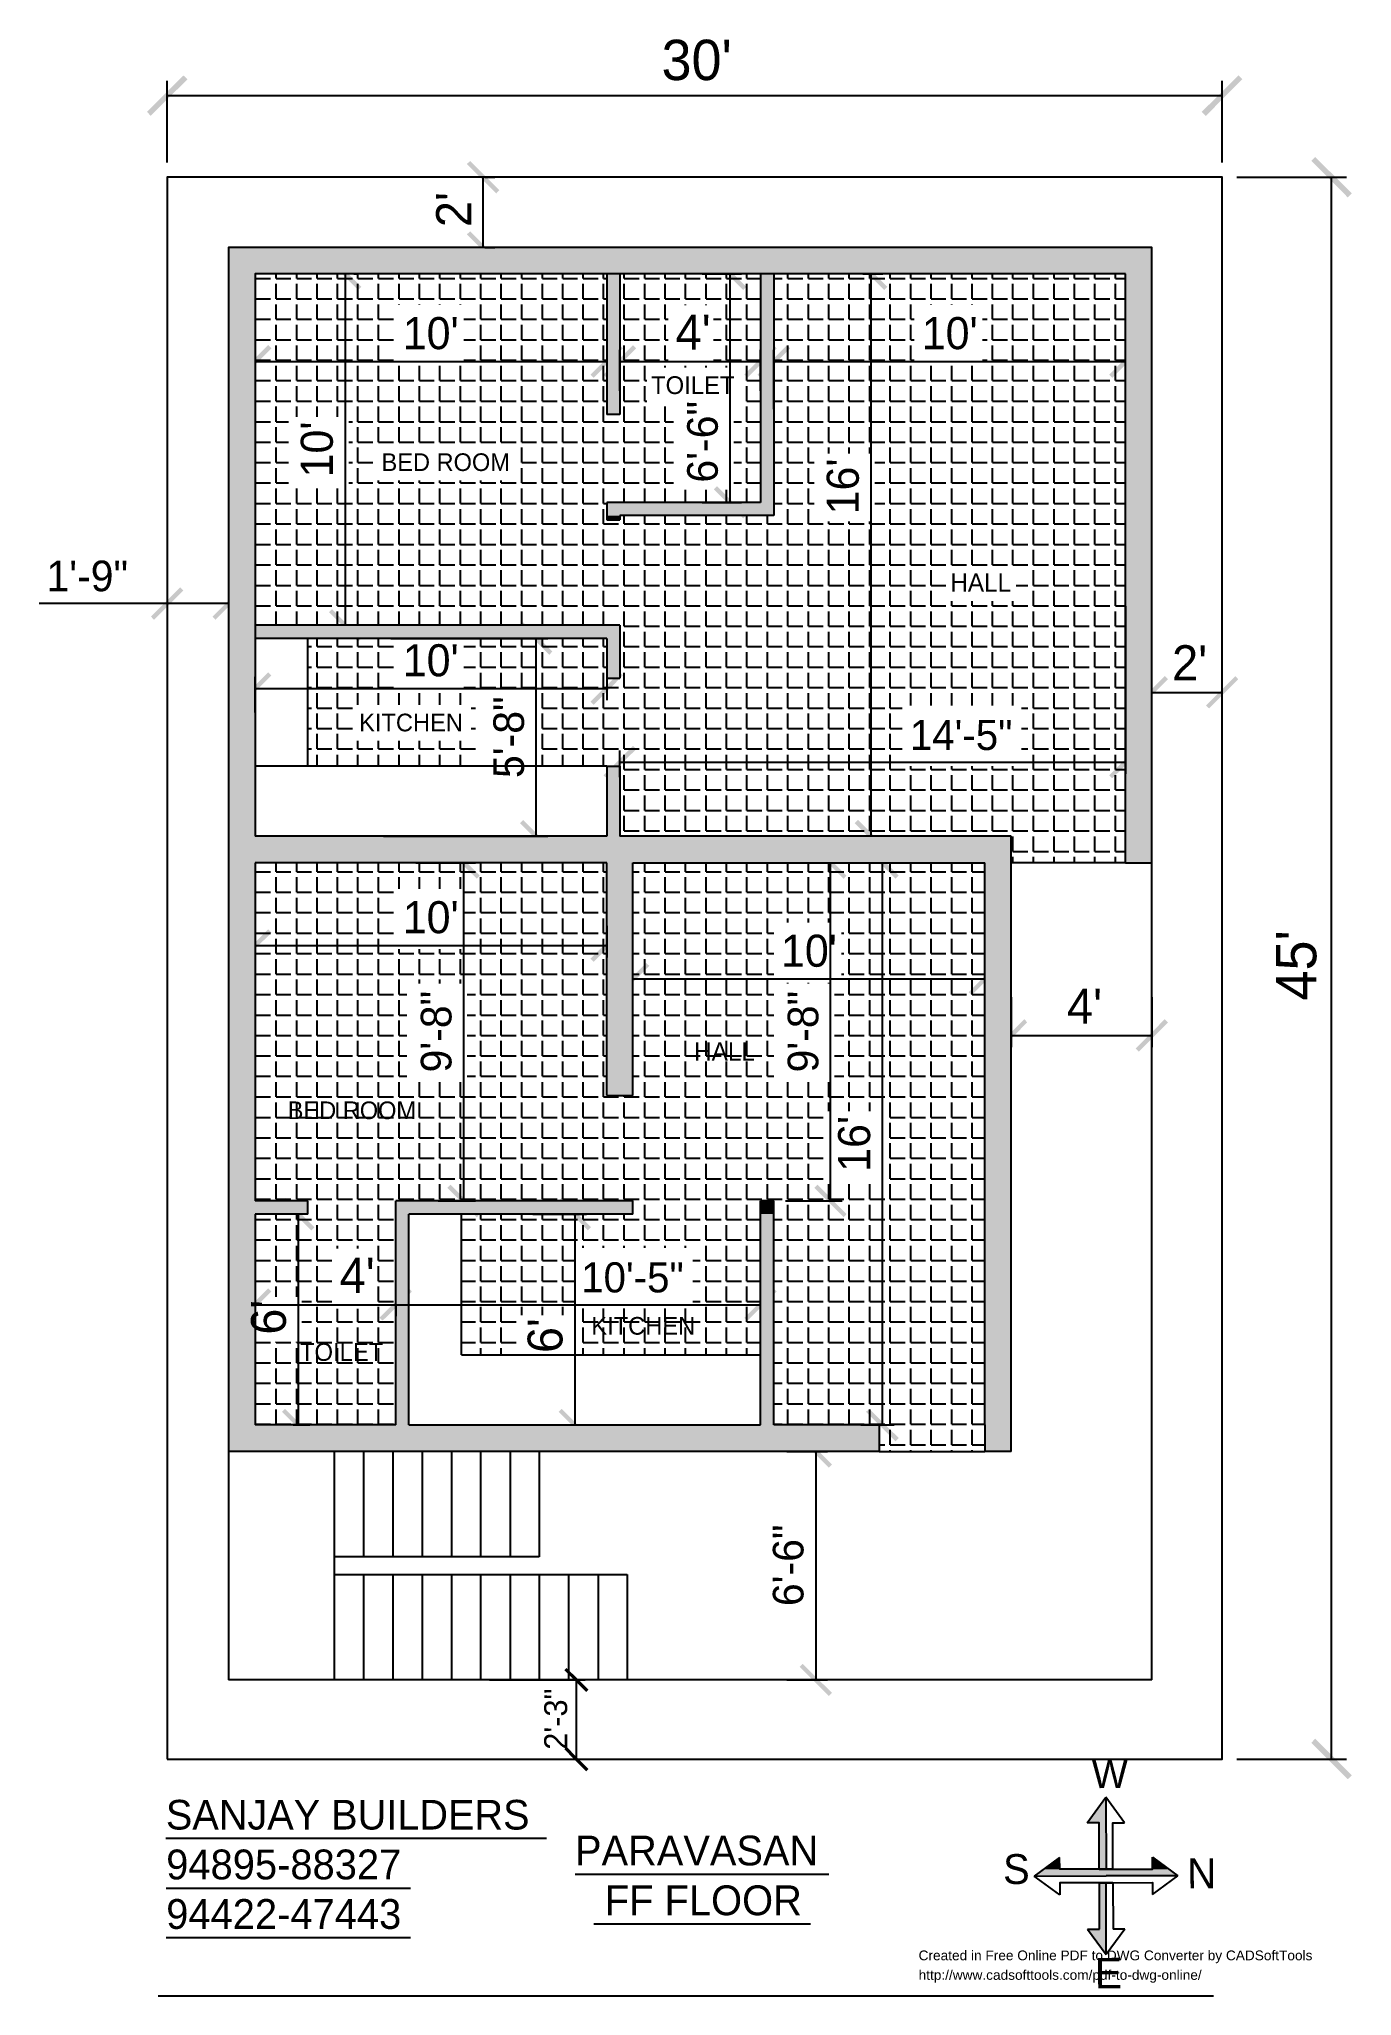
# Model space of a CAD drawing. Header units: millimetres. Extents: x 7 to 198, y 8 to 292.
import ezdxf

# ---------------------------------------------------------------- set-up
doc = ezdxf.new("R2010")
doc.units = ezdxf.units.MM
doc.header["$MEASUREMENT"] = 0
doc.layers.get('0').update_dxf_attribs({"linetype": 'CONTINUOUS'})
doc.layers.add('20FCBD0', color=7, linetype='CONTINUOUS')
doc.styles.add('20FCC60', font='Arial.ttf')
doc.styles.add('CIDFont+F1$001H0', font='')
doc.styles.get('CIDFont+F1$001H0').set_extended_font_data('CIDFont+F1')

msp = doc.modelspace()

# ---------------------------------------------------------------- texts
at = {"color": 0, "true_color": 0x000007, "style": 'CIDFont+F1$001H0'}
for s, height, p in [("30'", 5.862, (97.28, 286.17)), ("10'", 4.663, (59.69, 247.06)), ("4'", 5.116, (99.31, 246.97)), ("10'", 4.663, (135.09, 247.06)), ('TOILET', 2.587, (95.76, 240.54)), ('BED ROOM', 2.562, (56.6, 229.36)), ('1\'-9"', 4.454, (7.92, 211.88)), ('HALL', 2.634, (139.24, 211.84)), ("10'", 4.663, (59.69, 199.52)), ("2'", 5.107, (171.45, 198.93)), ('KITCHEN', 2.571, (53.34, 191.52)), ('14\'-5"', 4.378, (133.35, 188.81)), ("4'", 5.116, (156.17, 149.02)), ('HALL', 2.634, (102.02, 143.68)), ('BED ROOM', 2.562, (42.97, 135.17)), ('KITCHEN', 2.571, (87.08, 103.84)), ('TOILET', 2.587, (44.75, 100.03))]:
    msp.add_text(s, height=height, dxfattribs=at).set_placement(p)
for s, height, rotation, p in [("2'", 5.107, 90, (69.64, 264.8)), ('6\'-6"', 4.454, 90, (105.45, 227.67)), ("10'", 4.663, 90, (49.53, 228.43)), ("16'", 4.663, 90, (125.94, 223.06)), ('5\'-8"', 4.454, 90, (77.3, 184.74)), ("45'", 5.867, 90, (192.41, 152.4)), ('6\'-6"', 4.454, 90, (117.9, 64.39)), ('W', 4.18, 0.0996, (159.77, 37.93)), ('S', 4.34, 0.0996, (146.9, 24)), ('N', 4.37, 0.0996, (173.65, 23.37)), ('E', 4.42, 0.0996, (160.23, 8.85))]:
    msp.add_text(s, height=height, rotation=rotation, dxfattribs=at).set_placement(p)
at = {"color": 0, "true_color": 0x000001, "style": 'CIDFont+F1$001H0'}
for s, height, p in [("10'", 4.663, (59.69, 162.18)), ("10'", 4.663, (114.64, 157.31)), ("4'", 5.116, (50.5, 109.9)), ('10\'-5"', 4.378, (85.6, 109.98)), ('PARAVASAN', 4.322, (84.71, 26.71)), (' FF FLOOR', 4.332, (87.42, 19.47))]:
    msp.add_text(s, height=height, dxfattribs=at).set_placement(p)
for s, height, p in [('9\'-8"', 4.454, (66.76, 141.95)), ('9\'-8"', 4.454, (120.06, 141.95)), ("16'", 4.663, (127.59, 127.51)), ("6'", 5.066, (42.71, 103.85)), ("6'", 5.066, (82.89, 101.18)), ('2\'-3"', 3.34, (83.57, 43.52))]:
    msp.add_text(s, height=height, rotation=90, dxfattribs=at).set_placement(p)
at = {"color": 0, "true_color": 0x000005, "style": 'CIDFont+F1$001H0'}
for s, height, p in [('SANJAY BUILDERS', 4.3089, (25.27, 31.92)), ('94895-88327', 4.3318, (25.32, 24.68)), ('94422-47443', 4.3318, (25.32, 17.48))]:
    msp.add_text(s, height=height, dxfattribs=at).set_placement(p)

# ---------------------------------------------------------------- blocks, each defined once
blk = doc.blocks.new('20CCF30')
at = {"layer": '20FCBD0', "color": 0, "true_color": 0x000001, "style": '20FCC60'}
for s, p in [('Created in Free Online PDF to DWG Converter by CADSoftTools', (0, 0)), ('http://www.cadsofttools.com/pdf-to-dwg-online/', (0, -2))]:
    blk.add_text(s, height=1, dxfattribs=at).set_placement(p)

# ---------------------------------------------------------------- hatches: boundary and pattern name
at = {"true_color": 0x000007}
for points in [[(27.81, 286.85), (23.07, 280.97), (22.52, 281.56)], [(28.41, 286.3), (27.81, 286.85), (23.07, 280.97)], [(175.77, 281.56), (176.36, 280.97), (181.1, 286.85)], [(176.36, 280.97), (181.1, 286.85), (181.65, 286.3)], [(73.7, 270.17), (69, 273.98), (69.47, 274.4)], [(73.28, 269.71), (73.7, 270.17), (69, 273.98)], [(197.57, 269.71), (191.69, 274.45), (192.24, 275)], [(196.98, 269.11), (197.57, 269.71), (191.69, 274.45)], [(69.47, 264.2), (69, 263.74), (73.7, 259.93)], [(69, 263.74), (73.7, 259.93), (73.28, 259.5)], [(53.68, 256.12), (48.98, 259.93), (49.4, 260.39)], [(53.21, 255.65), (53.68, 256.12), (48.98, 259.93)], [(109.6, 256.12), (104.86, 259.93), (105.33, 260.39)], [(109.14, 255.65), (109.6, 256.12), (104.86, 259.93)], [(130.09, 256.12), (125.35, 259.93), (125.81, 260.39)], [(129.62, 255.65), (130.09, 256.12), (125.35, 259.93)], [(40.13, 247.65), (36.32, 242.91), (35.86, 243.37)], [(40.6, 247.18), (40.13, 247.65), (36.32, 242.91)], [(86.95, 243.37), (87.42, 242.91), (91.23, 247.65)], [(87.42, 242.91), (91.23, 247.65), (91.65, 247.18)], [(93.13, 247.65), (89.32, 242.91), (88.86, 243.37)], [(93.6, 247.18), (93.13, 247.65), (89.32, 242.91)], [(109.3, 243.37), (109.77, 242.91), (113.58, 247.65)], [(109.77, 242.91), (113.58, 247.65), (114, 247.18)], [(115.49, 247.65), (111.68, 242.91), (111.21, 243.37)], [(115.95, 247.18), (115.49, 247.65), (111.68, 242.91)], [(162.31, 243.37), (162.77, 242.91), (166.58, 247.65)], [(162.77, 242.91), (166.58, 247.65), (167.05, 247.18)], [(105.33, 227.16), (104.86, 226.7), (109.6, 222.93)], [(104.86, 226.7), (109.6, 222.93), (109.14, 222.46)], [(27.35, 212.47), (23.54, 207.73), (23.11, 208.2)], [(27.81, 212.01), (27.35, 212.47), (23.54, 207.73)], [(32.05, 208.2), (32.47, 207.73), (36.28, 212.47)], [(32.47, 207.73), (36.28, 212.47), (36.75, 212.01)], [(49.4, 209.3), (48.98, 208.83), (53.68, 205.02)], [(48.98, 208.83), (53.68, 205.02), (53.21, 204.55)], [(81.41, 203.12), (76.71, 206.93), (77.17, 207.35)], [(80.98, 202.65), (81.41, 203.12), (76.71, 206.93)], [(40.13, 200.11), (36.32, 195.37), (35.86, 195.83)], [(40.6, 199.64), (40.13, 200.11), (36.32, 195.37)], [(86.95, 195.83), (87.42, 195.37), (91.23, 200.11)], [(87.42, 195.37), (91.23, 200.11), (91.65, 199.64)], [(170.39, 199.56), (166.62, 194.86), (166.16, 195.28)], [(170.86, 199.09), (170.39, 199.56), (166.62, 194.86)], [(176.36, 195.28), (176.83, 194.86), (180.64, 199.56)], [(176.83, 194.86), (180.64, 199.56), (181.06, 199.09)], [(93.13, 189.4), (89.32, 184.7), (88.86, 185.12)], [(93.6, 188.93), (93.13, 189.4), (89.32, 184.7)], [(162.31, 185.12), (162.77, 184.7), (166.58, 189.4)], [(162.77, 184.7), (166.58, 189.4), (167.05, 188.93)], [(77.17, 178.65), (76.71, 178.18), (81.41, 174.37)], [(76.71, 178.18), (81.41, 174.37), (80.98, 173.91)], [(125.81, 178.65), (125.35, 178.18), (130.09, 174.37)], [(125.35, 178.18), (130.09, 174.37), (129.62, 173.91)], [(70.87, 170.56), (66.17, 174.33), (66.63, 174.79)], [(70.44, 170.1), (70.87, 170.56), (66.17, 174.33)], [(124.16, 170.56), (119.46, 174.33), (119.93, 174.79)], [(123.74, 170.1), (124.16, 170.56), (119.46, 174.33)], [(131.74, 170.56), (127, 174.33), (127.47, 174.79)], [(131.28, 170.1), (131.74, 170.56), (127, 174.33)], [(40.13, 162.73), (36.32, 158.03), (35.86, 158.5)], [(40.6, 162.26), (40.13, 162.73), (36.32, 158.03)], [(86.95, 158.5), (87.42, 158.03), (91.23, 162.73)], [(87.42, 158.03), (91.23, 162.73), (91.65, 162.26)], [(95.04, 157.86), (91.23, 153.16), (90.81, 153.63)], [(95.5, 157.44), (95.04, 157.86), (91.23, 153.16)], [(141.9, 153.63), (142.32, 153.16), (146.13, 157.86)], [(142.32, 153.16), (146.13, 157.86), (146.6, 157.44)], [(149.99, 149.69), (146.18, 144.95), (145.71, 145.42)], [(150.41, 149.23), (149.99, 149.69), (146.18, 144.95)], [(166.16, 145.42), (166.62, 144.95), (170.39, 149.69)], [(166.62, 144.95), (170.39, 149.69), (170.86, 149.23)], [(66.63, 125.65), (66.17, 125.18), (70.87, 121.37)], [(66.17, 125.18), (70.87, 121.37), (70.44, 120.9)], [(119.93, 125.65), (119.46, 125.18), (124.16, 121.37)], [(119.46, 125.18), (124.16, 121.37), (123.74, 120.9)], [(46.86, 119.46), (42.12, 123.27), (42.59, 123.7)], [(46.4, 119), (46.86, 119.46), (42.12, 123.27)], [(87.04, 119.46), (82.34, 123.27), (82.76, 123.7)], [(86.57, 119), (87.04, 119.46), (82.34, 123.27)], [(40.13, 110.57), (36.32, 105.88), (35.86, 106.3)], [(40.6, 110.11), (40.13, 110.57), (36.32, 105.88)], [(56.3, 106.3), (56.77, 105.88), (60.58, 110.57)], [(60.58, 110.57), (56.77, 105.88), (56.3, 106.3)], [(56.77, 105.88), (60.58, 110.57), (61, 110.11)], [(61, 110.11), (60.58, 110.57), (56.77, 105.88)], [(109.3, 106.3), (109.77, 105.88), (113.58, 110.57)], [(109.77, 105.88), (113.58, 110.57), (114, 110.11)], [(42.59, 93.05), (42.12, 92.63), (46.86, 88.82)], [(42.12, 92.63), (46.86, 88.82), (46.4, 88.35)], [(82.76, 93.05), (82.34, 92.63), (87.04, 88.82)], [(82.34, 92.63), (87.04, 88.82), (86.57, 88.35)], [(127.47, 93.05), (127, 92.63), (131.74, 88.82)], [(127, 92.63), (131.74, 88.82), (131.28, 88.35)], [(122.05, 84.96), (117.35, 88.77), (117.77, 89.24)], [(121.58, 84.5), (122.05, 84.96), (117.35, 88.77)], [(86.66, 52.24), (83.14, 55.08), (83.48, 55.41)], [(86.32, 51.9), (86.66, 52.24), (83.14, 55.08)], [(117.77, 56.01), (117.35, 55.58), (122.05, 51.77)], [(117.35, 55.58), (122.05, 51.77), (121.58, 51.31)], [(83.48, 43.94), (83.14, 43.6), (86.66, 40.72)], [(83.14, 43.6), (86.66, 40.72), (86.32, 40.39)], [(192.24, 45.13), (191.69, 44.53), (197.57, 39.79)], [(191.69, 44.53), (197.57, 39.79), (196.98, 39.24)]]:
    msp.add_hatch(color=0, dxfattribs=at).paths.add_polyline_path(points)
at = {"true_color": 0x00dd00}
for points in [[(34.37, 261.83), (168.49, 258.02), (34.37, 258.02)], [(34.37, 261.83), (168.49, 261.83), (168.49, 258.02)], [(34.37, 258.02), (38.23, 176.28), (34.37, 176.28)], [(34.37, 258.02), (38.23, 258.02), (38.23, 176.28)], [(89.32, 258.02), (91.23, 237.57), (89.32, 237.57)], [(89.32, 258.02), (91.23, 258.02), (91.23, 237.57)], [(111.68, 258.02), (113.58, 224.79), (111.68, 224.79)], [(111.68, 258.02), (113.58, 258.02), (113.58, 224.79)], [(164.68, 258.02), (168.49, 172.42), (164.68, 172.42)], [(164.68, 258.02), (168.49, 258.02), (168.49, 172.42)], [(89.32, 224.79), (113.58, 222.89), (89.32, 222.89)], [(89.32, 224.79), (113.58, 224.79), (113.58, 222.89)], [(89.32, 222.89), (91.23, 222.25), (89.32, 222.25)], [(89.32, 222.89), (91.23, 222.89), (91.23, 222.25)], [(38.23, 206.93), (91.23, 205.02), (38.23, 205.02)], [(38.23, 206.93), (91.23, 206.93), (91.23, 205.02)], [(89.32, 205.02), (91.23, 199.26), (89.32, 199.26)], [(89.32, 205.02), (91.23, 205.02), (91.23, 199.26)], [(89.32, 186.48), (91.23, 176.28), (89.32, 176.28)], [(89.32, 186.48), (91.23, 186.48), (91.23, 176.28)], [(34.37, 176.28), (148.08, 172.42), (34.37, 172.42)], [(34.37, 176.28), (148.08, 176.28), (148.08, 172.42)], [(34.37, 172.42), (38.23, 123.27), (34.37, 123.27)], [(34.37, 172.42), (38.23, 172.42), (38.23, 123.27)], [(89.32, 172.42), (93.13, 138.6), (89.32, 138.6)], [(89.32, 172.42), (93.13, 172.42), (93.13, 138.6)], [(144.23, 172.42), (148.08, 90.72), (144.23, 90.72)], [(144.23, 172.42), (148.08, 172.42), (148.08, 90.72)], [(34.37, 123.27), (45.89, 121.37), (34.37, 121.37)], [(34.37, 123.27), (45.89, 123.27), (45.89, 121.37)], [(58.67, 123.27), (93.13, 121.37), (58.67, 121.37)], [(58.67, 123.27), (93.13, 123.27), (93.13, 121.37)], [(111.68, 123.27), (113.58, 121.37), (111.68, 121.37)], [(111.68, 123.27), (113.58, 123.27), (113.58, 121.37)], [(34.37, 121.37), (38.23, 90.72), (34.37, 90.72)], [(34.37, 121.37), (38.23, 121.37), (38.23, 90.72)], [(58.67, 121.37), (60.58, 90.72), (58.67, 90.72)], [(58.67, 121.37), (60.58, 121.37), (60.58, 90.72)], [(111.68, 121.37), (113.58, 90.72), (111.68, 90.72)], [(111.68, 121.37), (113.58, 121.37), (113.58, 90.72)], [(34.37, 90.72), (128.9, 86.87), (34.37, 86.87)], [(34.37, 90.72), (128.9, 90.72), (128.9, 86.87)], [(144.23, 90.72), (148.08, 86.87), (144.23, 86.87)], [(144.23, 90.72), (148.08, 90.72), (148.08, 86.87)]]:
    msp.add_hatch(color=0, dxfattribs=at).paths.add_polyline_path(points)
at = {"true_color": 0x000003}
for points in [[(161.84, 36.62), (161.84, 32.89), (159.13, 32.89)], [(160.87, 32.89), (161.88, 26.16), (160.87, 26.16)], [(160.87, 32.89), (161.84, 32.89), (161.88, 26.16)], [(152.78, 26.16), (161.88, 25.19), (151.47, 25.19)], [(152.78, 26.16), (161.88, 26.16), (161.88, 25.19)], [(155.11, 27.86), (155.15, 26.16), (152.82, 26.16)], [(161.88, 26.16), (172.3, 25.19), (161.88, 25.19)], [(161.88, 26.16), (170.98, 26.16), (172.3, 25.19)], [(168.61, 27.9), (170.98, 26.16), (168.61, 26.16)], [(151.47, 25.19), (161.88, 25.19), (151.43, 25.15)], [(160.91, 24.17), (161.88, 17.44), (160.91, 17.44)], [(160.91, 24.17), (161.88, 24.17), (161.88, 17.44)], [(159.17, 17.44), (161.88, 17.44), (161.88, 13.76)]]:
    msp.add_hatch(color=0, dxfattribs=at).paths.add_polyline_path(points)

# ---------------------------------------------------------------- linework, layer by layer
at = {"color": 0, "linetype": 'Continuous', "lineweight": 25, "true_color": 0x000007}
for p, q in [((25.44, 274.19), (25.44, 286.05)), ((178.73, 274.19), (178.73, 286.05)), ((25.44, 283.93), (178.73, 283.93)), ((71.37, 261.83), (71.37, 272.08)), ((71.63, 272.08), (73.07, 272.08)), ((180.85, 272.08), (196.77, 272.08)), ((194.61, 42.16), (194.61, 272.08)), ((71.63, 261.83), (73.07, 261.83)), ((51.31, 258.02), (51.31, 206.93)), ((52.58, 258.02), (53, 258.02)), ((103.17, 258.02), (108.92, 258.02)), ((107.23, 224.79), (107.23, 258.02)), ((126.53, 258.02), (129.41, 258.02)), ((127.72, 176.28), (127.72, 258.02)), ((38.23, 249.09), (38.23, 243.59)), ((89.32, 249.09), (89.32, 243.59)), ((38.23, 245.28), (89.32, 245.28)), ((91.23, 241), (91.23, 246.97)), ((91.23, 245.28), (111.68, 245.28)), ((111.68, 241), (111.68, 246.97)), ((113.58, 238.34), (113.58, 246.97)), ((113.58, 245.28), (164.68, 245.28)), ((164.68, 237.15), (164.68, 246.97)), ((91.23, 237.57), (89.32, 237.57)), ((91.23, 224.79), (89.32, 224.79)), ((103.17, 224.79), (108.92, 224.79)), ((89.32, 222.25), (91.23, 222.25)), ((25.44, 212.01), (25.44, 208.41)), ((34.37, 212.01), (34.37, 208.41)), ((164.68, 209.72), (164.68, 185.34)), ((45.89, 186.48), (45.89, 205.02)), ((62.06, 206.93), (49.61, 206.93)), ((57.95, 205.02), (80.77, 205.02)), ((79.08, 176.28), (79.08, 205.02)), ((38.23, 194.27), (38.23, 199.43)), ((89.32, 200.45), (89.32, 196.05)), ((89.32, 199.26), (91.23, 199.26)), ((38.23, 197.74), (89.32, 197.74)), ((168.49, 197.19), (178.73, 197.19)), ((91.23, 184.87), (91.23, 188.72)), ((89.32, 186.48), (91.23, 186.48)), ((91.23, 187.03), (164.68, 187.03)), ((56.9, 176.28), (80.77, 176.28)), ((128.86, 176.28), (126.03, 176.28)), ((68.54, 123.27), (68.54, 172.42)), ((121.84, 123.27), (121.84, 172.42)), ((129.37, 90.72), (129.37, 172.42)), ((38.23, 160.4), (89.32, 160.4)), ((93.13, 155.53), (144.23, 155.53)), ((148.08, 152.91), (148.08, 145.63)), ((168.49, 152.91), (168.49, 145.63)), ((148.08, 147.32), (168.49, 147.32)), ((44.49, 121.37), (44.49, 90.72)), ((84.67, 121.37), (84.67, 90.72)), ((38.23, 108.2), (58.67, 108.2)), ((58.67, 108.2), (111.68, 108.2)), ((128.9, 90.72), (128.9, 86.87)), ((144.23, 90.72), (144.23, 86.87)), ((115.49, 86.87), (121.37, 86.87)), ((119.68, 86.87), (119.68, 53.68)), ((128.9, 86.87), (144.23, 86.87)), ((84.88, 53.68), (84.88, 42.16)), ((115.49, 53.68), (121.37, 53.68)), ((180.85, 42.16), (196.77, 42.16)), ((159.13, 32.89), (161.84, 36.62)), ((164.55, 32.89), (161.84, 36.62)), ((155.11, 27.86), (151.43, 25.15)), ((168.61, 27.9), (172.3, 25.19)), ((155.15, 22.44), (151.43, 25.15)), ((162.86, 24.17), (162.9, 17.44)), ((168.61, 22.48), (172.3, 25.19)), ((159.17, 17.44), (161.88, 13.76)), ((159.17, 17.44), (160.91, 17.44)), ((164.59, 17.44), (161.88, 13.76)), ((164.59, 17.44), (162.9, 17.44))]:
    msp.add_line(p, q, dxfattribs=at)
at = {"color": 0, "linetype": 'Continuous', "lineweight": 25, "true_color": 0x000006}
for p, q in [((38.31, 257.34), (38.31, 258.02)), ((38.31, 257.34), (40.47, 257.34)), ((38.31, 254.38), (38.31, 256.54)), ((41.27, 257.34), (41.27, 258.02)), ((41.27, 257.34), (43.43, 257.34)), ((41.27, 254.38), (41.27, 256.54)), ((44.28, 257.34), (44.28, 258.02)), ((44.28, 257.34), (46.44, 257.34)), ((44.28, 254.38), (44.28, 256.54)), ((47.24, 257.34), (47.24, 258.02)), ((47.24, 257.34), (49.4, 257.34)), ((47.24, 254.38), (47.24, 256.54)), ((50.21, 257.34), (50.21, 258.02)), ((50.21, 257.34), (52.37, 257.34)), ((50.21, 254.38), (50.21, 256.54)), ((53.17, 257.34), (53.17, 258.02)), ((53.17, 257.34), (55.33, 257.34)), ((53.17, 254.38), (53.17, 256.54)), ((56.18, 257.34), (56.18, 258.02)), ((56.18, 257.34), (58.34, 257.34)), ((56.18, 254.38), (56.18, 256.54)), ((59.14, 257.34), (59.14, 258.02)), ((59.14, 257.34), (61.3, 257.34)), ((59.14, 254.38), (59.14, 256.54)), ((62.1, 257.34), (62.1, 258.02)), ((62.1, 257.34), (64.26, 257.34)), ((62.1, 254.38), (62.1, 256.54)), ((65.07, 257.34), (65.07, 258.02)), ((65.07, 257.34), (67.23, 257.34)), ((65.07, 254.38), (65.07, 256.54)), ((68.07, 257.34), (68.07, 258.02)), ((68.07, 257.34), (70.23, 257.34)), ((68.07, 254.38), (68.07, 256.54)), ((71.04, 257.34), (71.04, 258.02)), ((71.04, 257.34), (73.19, 257.34)), ((71.04, 254.38), (71.04, 256.54)), ((74, 257.34), (74, 258.02)), ((74, 257.34), (76.16, 257.34)), ((74, 254.38), (74, 256.54)), ((76.96, 257.34), (76.96, 258.02)), ((76.96, 257.34), (79.12, 257.34)), ((76.96, 254.38), (76.96, 256.54)), ((79.97, 257.34), (79.97, 258.02)), ((79.97, 257.34), (82.13, 257.34)), ((79.97, 254.38), (79.97, 256.54)), ((82.93, 257.34), (82.93, 258.02)), ((82.93, 257.34), (85.09, 257.34)), ((82.93, 254.38), (82.93, 256.54)), ((85.89, 257.34), (85.89, 258.02)), ((85.89, 257.34), (88.05, 257.34)), ((85.89, 254.38), (85.89, 256.54)), ((88.86, 257.34), (88.86, 258.02)), ((88.86, 257.34), (89.32, 257.34)), ((88.86, 254.38), (88.86, 256.54)), ((91.86, 257.34), (91.86, 258.02)), ((91.86, 257.34), (94.02, 257.34)), ((91.86, 254.38), (91.86, 256.54)), ((94.83, 257.34), (94.83, 258.02)), ((94.83, 257.34), (96.99, 257.34)), ((94.83, 254.38), (94.83, 256.54)), ((97.79, 257.34), (97.79, 258.02)), ((97.79, 257.34), (99.95, 257.34)), ((97.79, 254.38), (97.79, 256.54)), ((100.75, 257.34), (100.75, 258.02)), ((100.75, 257.34), (102.91, 257.34)), ((100.75, 254.38), (100.75, 256.54)), ((103.76, 257.34), (103.76, 258.02)), ((103.76, 257.34), (105.92, 257.34)), ((103.76, 254.38), (103.76, 256.54)), ((106.72, 257.34), (106.72, 258.02)), ((106.72, 257.34), (108.88, 257.34)), ((106.72, 254.38), (106.72, 256.54)), ((109.69, 257.34), (109.69, 258.02)), ((109.69, 257.34), (111.68, 257.34)), ((109.69, 254.38), (109.69, 256.54)), ((113.58, 257.34), (114.81, 257.34)), ((115.65, 257.34), (115.65, 258.02)), ((115.65, 257.34), (117.81, 257.34)), ((115.65, 254.38), (115.65, 256.54)), ((118.62, 257.34), (118.62, 258.02)), ((118.62, 257.34), (120.78, 257.34)), ((118.62, 254.38), (118.62, 256.54)), ((121.58, 257.34), (121.58, 258.02)), ((121.58, 257.34), (123.74, 257.34)), ((121.58, 254.38), (121.58, 256.54)), ((124.54, 257.34), (124.54, 258.02)), ((124.54, 257.34), (126.7, 257.34)), ((124.54, 254.38), (124.54, 256.54)), ((127.55, 257.34), (127.55, 258.02)), ((127.55, 257.34), (129.71, 257.34)), ((127.55, 254.38), (127.55, 256.54)), ((130.51, 257.34), (130.51, 258.02)), ((130.51, 257.34), (132.67, 257.34)), ((130.51, 254.38), (130.51, 256.54)), ((133.48, 257.34), (133.48, 258.02)), ((133.48, 257.34), (135.64, 257.34)), ((133.48, 254.38), (133.48, 256.54)), ((136.44, 257.34), (136.44, 258.02)), ((136.44, 257.34), (138.6, 257.34)), ((136.44, 254.38), (136.44, 256.54)), ((139.45, 257.34), (139.45, 258.02)), ((139.45, 257.34), (141.6, 257.34)), ((139.45, 254.38), (139.45, 256.54)), ((142.41, 257.34), (142.41, 258.02)), ((142.41, 257.34), (144.57, 257.34)), ((142.41, 254.38), (142.41, 256.54)), ((145.37, 257.34), (145.37, 258.02)), ((145.37, 257.34), (147.53, 257.34)), ((145.37, 254.38), (145.37, 256.54)), ((148.34, 257.34), (148.34, 258.02)), ((148.34, 257.34), (150.49, 257.34)), ((148.34, 254.38), (148.34, 256.54)), ((151.34, 257.34), (151.34, 258.02)), ((151.34, 257.34), (153.5, 257.34)), ((151.34, 254.38), (151.34, 256.54)), ((154.3, 257.34), (156.46, 257.34)), ((154.3, 257.34), (154.3, 258.02)), ((154.3, 254.38), (154.3, 256.54)), ((157.27, 257.34), (157.27, 258.02)), ((157.27, 257.34), (159.43, 257.34)), ((157.27, 254.38), (157.27, 256.54)), ((160.23, 257.34), (160.23, 258.02)), ((160.23, 257.34), (162.39, 257.34)), ((160.23, 254.38), (160.23, 256.54)), ((163.24, 257.34), (163.24, 258.02)), ((163.24, 257.34), (164.68, 257.34)), ((163.24, 254.38), (163.24, 256.54)), ((38.31, 254.38), (40.47, 254.38)), ((38.31, 251.42), (38.31, 253.58)), ((41.27, 254.38), (43.43, 254.38)), ((41.27, 251.42), (41.27, 253.58)), ((44.28, 254.38), (46.44, 254.38)), ((44.28, 251.42), (44.28, 253.58)), ((47.24, 254.38), (49.4, 254.38)), ((47.24, 251.42), (47.24, 253.58)), ((50.21, 254.38), (52.37, 254.38)), ((50.21, 251.42), (50.21, 253.58)), ((53.17, 254.38), (55.33, 254.38)), ((53.17, 251.42), (53.17, 253.58)), ((56.18, 254.38), (58.34, 254.38)), ((56.18, 251.42), (56.18, 253.58)), ((59.14, 254.38), (61.3, 254.38)), ((59.14, 253.53), (59.14, 253.58)), ((62.1, 254.38), (64.26, 254.38)), ((62.1, 253.53), (62.1, 253.58)), ((65.07, 254.38), (67.23, 254.38)), ((65.07, 253.53), (65.07, 253.58)), ((68.07, 254.38), (70.23, 254.38)), ((68.07, 253.53), (68.07, 253.58)), ((71.04, 254.38), (73.19, 254.38)), ((71.04, 251.42), (71.04, 253.58)), ((74, 254.38), (76.16, 254.38)), ((74, 251.42), (74, 253.58)), ((76.96, 254.38), (79.12, 254.38)), ((76.96, 251.42), (76.96, 253.58)), ((79.97, 254.38), (82.13, 254.38)), ((79.97, 251.42), (79.97, 253.58)), ((82.93, 254.38), (85.09, 254.38)), ((82.93, 251.42), (82.93, 253.58)), ((85.89, 254.38), (88.05, 254.38)), ((85.89, 251.42), (85.89, 253.58)), ((88.86, 254.38), (89.32, 254.38)), ((88.86, 251.42), (88.86, 253.58)), ((91.86, 254.38), (94.02, 254.38)), ((91.86, 251.42), (91.86, 253.58)), ((94.83, 254.38), (96.99, 254.38)), ((94.83, 251.42), (94.83, 253.58)), ((97.79, 254.38), (99.95, 254.38)), ((97.79, 251.42), (97.79, 253.58)), ((100.75, 254.38), (102.91, 254.38)), ((100.75, 253.45), (100.75, 253.58)), ((103.76, 254.38), (105.92, 254.38)), ((103.76, 253.45), (103.76, 253.58)), ((106.72, 254.38), (108.88, 254.38)), ((106.72, 251.42), (106.72, 253.58)), ((109.69, 254.38), (111.68, 254.38)), ((109.69, 251.42), (109.69, 253.58)), ((113.58, 254.38), (114.81, 254.38)), ((115.65, 254.38), (117.81, 254.38)), ((115.65, 251.42), (115.65, 253.58)), ((118.62, 254.38), (120.78, 254.38)), ((118.62, 251.42), (118.62, 253.58)), ((121.58, 254.38), (123.74, 254.38)), ((121.58, 251.42), (121.58, 253.58)), ((124.54, 254.38), (126.7, 254.38)), ((124.54, 251.42), (124.54, 253.58)), ((127.55, 254.38), (129.71, 254.38)), ((127.55, 251.42), (127.55, 253.58)), ((130.51, 254.38), (132.67, 254.38)), ((130.51, 251.42), (130.51, 253.58)), ((133.48, 254.38), (135.64, 254.38)), ((133.48, 251.42), (133.48, 253.58)), ((136.44, 254.38), (138.6, 254.38)), ((136.44, 253.53), (136.44, 253.58)), ((139.45, 254.38), (141.6, 254.38)), ((139.45, 253.53), (139.45, 253.58)), ((142.41, 254.38), (144.57, 254.38)), ((142.41, 253.53), (142.41, 253.58)), ((145.37, 254.38), (147.53, 254.38)), ((145.37, 251.42), (145.37, 253.58)), ((148.34, 254.38), (150.49, 254.38)), ((148.34, 251.42), (148.34, 253.58)), ((151.34, 254.38), (153.5, 254.38)), ((151.34, 251.42), (151.34, 253.58)), ((154.3, 254.38), (156.46, 254.38)), ((154.3, 251.42), (154.3, 253.58)), ((157.27, 254.38), (159.43, 254.38)), ((157.27, 251.42), (157.27, 253.58)), ((160.23, 254.38), (162.39, 254.38)), ((160.23, 251.42), (160.23, 253.58)), ((163.24, 254.38), (164.68, 254.38)), ((163.24, 251.42), (163.24, 253.58)), ((38.31, 251.42), (40.47, 251.42)), ((38.31, 248.41), (38.31, 250.61)), ((41.27, 251.42), (43.43, 251.42)), ((41.27, 248.41), (41.27, 250.61)), ((44.28, 251.42), (46.44, 251.42)), ((44.28, 248.41), (44.28, 250.61)), ((47.24, 251.42), (49.4, 251.42)), ((47.24, 248.41), (47.24, 250.61)), ((50.21, 251.42), (52.37, 251.42)), ((50.21, 248.41), (50.21, 250.61)), ((53.17, 251.42), (55.33, 251.42)), ((53.17, 248.41), (53.17, 250.61)), ((56.18, 251.42), (58.34, 251.42)), ((56.18, 248.41), (56.18, 250.61)), ((68.54, 251.42), (70.23, 251.42)), ((71.04, 251.42), (73.19, 251.42)), ((71.04, 248.41), (71.04, 250.61)), ((74, 251.42), (76.16, 251.42)), ((74, 248.41), (74, 250.61)), ((76.96, 251.42), (79.12, 251.42)), ((76.96, 248.41), (76.96, 250.61)), ((79.97, 251.42), (82.13, 251.42)), ((79.97, 248.41), (79.97, 250.61)), ((82.93, 251.42), (85.09, 251.42)), ((82.93, 248.41), (82.93, 250.61)), ((85.89, 251.42), (88.05, 251.42)), ((85.89, 248.41), (85.89, 250.61)), ((88.86, 251.42), (89.32, 251.42)), ((88.86, 248.41), (88.86, 250.61)), ((91.86, 251.42), (94.02, 251.42)), ((91.86, 248.41), (91.86, 250.61)), ((94.83, 251.42), (96.99, 251.42)), ((94.83, 248.41), (94.83, 250.61)), ((97.79, 251.42), (98.26, 251.42)), ((97.79, 248.41), (97.79, 250.61)), ((104.82, 251.42), (105.92, 251.42)), ((106.72, 251.42), (108.88, 251.42)), ((106.72, 248.41), (106.72, 250.61)), ((109.69, 251.42), (111.68, 251.42)), ((109.69, 248.41), (109.69, 250.61)), ((113.58, 251.42), (114.81, 251.42)), ((115.65, 251.42), (117.81, 251.42)), ((115.65, 248.41), (115.65, 250.61)), ((118.62, 251.42), (120.78, 251.42)), ((118.62, 248.41), (118.62, 250.61)), ((121.58, 251.42), (123.74, 251.42)), ((121.58, 248.41), (121.58, 250.61)), ((124.54, 251.42), (126.7, 251.42)), ((124.54, 248.41), (124.54, 250.61)), ((127.55, 251.42), (129.71, 251.42)), ((127.55, 248.41), (127.55, 250.61)), ((130.51, 251.42), (132.67, 251.42)), ((130.51, 248.41), (130.51, 250.61)), ((133.48, 251.42), (133.99, 251.42)), ((133.48, 248.41), (133.48, 250.61)), ((143.89, 251.42), (144.57, 251.42)), ((145.37, 251.42), (147.53, 251.42)), ((145.37, 248.41), (145.37, 250.61)), ((148.34, 251.42), (150.49, 251.42)), ((148.34, 248.41), (148.34, 250.61)), ((151.34, 251.42), (153.5, 251.42)), ((151.34, 248.41), (151.34, 250.61)), ((154.3, 251.42), (156.46, 251.42)), ((154.3, 248.41), (154.3, 250.61)), ((157.27, 251.42), (159.43, 251.42)), ((157.27, 248.41), (157.27, 250.61)), ((160.23, 251.42), (162.39, 251.42)), ((160.23, 248.41), (160.23, 250.61)), ((163.24, 251.42), (164.68, 251.42)), ((163.24, 248.41), (163.24, 250.61)), ((38.31, 248.41), (40.47, 248.41)), ((38.31, 245.45), (38.31, 247.61)), ((41.27, 248.41), (43.43, 248.41)), ((41.27, 245.45), (41.27, 247.61)), ((44.28, 248.41), (46.44, 248.41)), ((44.28, 245.45), (44.28, 247.61)), ((47.24, 248.41), (49.4, 248.41)), ((47.24, 245.45), (47.24, 247.61)), ((50.21, 248.41), (52.37, 248.41)), ((50.21, 245.45), (50.21, 247.61)), ((53.17, 248.41), (55.33, 248.41)), ((53.17, 245.45), (53.17, 247.61)), ((56.18, 248.41), (58.34, 248.41)), ((56.18, 245.45), (56.18, 247.61)), ((68.54, 248.41), (70.23, 248.41)), ((71.04, 248.41), (73.19, 248.41)), ((71.04, 245.45), (71.04, 247.61)), ((74, 248.41), (76.16, 248.41)), ((74, 245.45), (74, 247.61)), ((76.96, 248.41), (79.12, 248.41)), ((76.96, 245.45), (76.96, 247.61)), ((79.97, 248.41), (82.13, 248.41)), ((79.97, 245.45), (79.97, 247.61)), ((82.93, 248.41), (85.09, 248.41)), ((82.93, 245.45), (82.93, 247.61)), ((85.89, 248.41), (88.05, 248.41)), ((85.89, 245.45), (85.89, 247.61)), ((88.86, 248.41), (89.32, 248.41)), ((88.86, 245.45), (88.86, 247.61)), ((91.86, 248.41), (94.02, 248.41)), ((91.86, 245.45), (91.86, 247.61)), ((94.83, 248.41), (96.99, 248.41)), ((94.83, 245.45), (94.83, 247.61)), ((97.79, 248.41), (98.26, 248.41)), ((97.79, 245.45), (97.79, 247.61)), ((104.82, 248.41), (105.92, 248.41)), ((106.72, 248.41), (108.88, 248.41)), ((106.72, 245.45), (106.72, 247.61)), ((109.69, 248.41), (111.68, 248.41)), ((109.69, 245.45), (109.69, 247.61)), ((113.58, 248.41), (114.81, 248.41)), ((115.65, 248.41), (117.81, 248.41)), ((115.65, 245.45), (115.65, 247.61)), ((118.62, 248.41), (120.78, 248.41)), ((118.62, 245.45), (118.62, 247.61)), ((121.58, 248.41), (123.74, 248.41)), ((121.58, 245.45), (121.58, 247.61)), ((124.54, 248.41), (126.7, 248.41)), ((124.54, 245.45), (124.54, 247.61)), ((127.55, 248.41), (129.71, 248.41)), ((127.55, 245.45), (127.55, 247.61)), ((130.51, 248.41), (132.67, 248.41)), ((130.51, 245.45), (130.51, 247.61)), ((133.48, 248.41), (133.99, 248.41)), ((133.48, 245.45), (133.48, 247.61)), ((143.89, 248.41), (144.57, 248.41)), ((145.37, 248.41), (147.53, 248.41)), ((145.37, 245.45), (145.37, 247.61)), ((148.34, 248.41), (150.49, 248.41)), ((148.34, 245.45), (148.34, 247.61)), ((151.34, 248.41), (153.5, 248.41)), ((151.34, 245.45), (151.34, 247.61)), ((154.3, 248.41), (156.46, 248.41)), ((154.3, 245.45), (154.3, 247.61)), ((157.27, 248.41), (159.43, 248.41)), ((157.27, 245.45), (157.27, 247.61)), ((160.23, 248.41), (162.39, 248.41)), ((160.23, 245.45), (160.23, 247.61)), ((163.24, 248.41), (164.68, 248.41)), ((163.24, 245.45), (163.24, 247.61)), ((38.31, 245.45), (40.47, 245.45)), ((38.31, 242.49), (38.31, 244.64)), ((41.27, 245.45), (43.43, 245.45)), ((41.27, 242.49), (41.27, 244.64)), ((44.28, 245.45), (46.44, 245.45)), ((44.28, 242.49), (44.28, 244.64)), ((47.24, 245.45), (49.4, 245.45)), ((47.24, 242.49), (47.24, 244.64)), ((50.21, 245.45), (52.37, 245.45)), ((50.21, 242.49), (50.21, 244.64)), ((53.17, 245.45), (55.33, 245.45)), ((53.17, 242.49), (53.17, 244.64)), ((56.18, 245.45), (58.34, 245.45)), ((56.18, 242.49), (56.18, 244.64)), ((59.14, 242.49), (59.14, 244.64)), ((62.1, 242.49), (62.1, 244.64)), ((65.07, 242.49), (65.07, 244.64)), ((68.07, 242.49), (68.07, 244.64)), ((68.54, 245.45), (70.23, 245.45)), ((71.04, 245.45), (73.19, 245.45)), ((71.04, 242.49), (71.04, 244.64)), ((74, 245.45), (76.16, 245.45)), ((74, 242.49), (74, 244.64)), ((76.96, 245.45), (79.12, 245.45)), ((76.96, 242.49), (76.96, 244.64)), ((79.97, 245.45), (82.13, 245.45)), ((79.97, 242.49), (79.97, 244.64)), ((82.93, 245.45), (85.09, 245.45)), ((82.93, 242.49), (82.93, 244.64)), ((85.89, 245.45), (88.05, 245.45)), ((85.89, 242.49), (85.89, 244.64)), ((88.86, 245.45), (89.32, 245.45)), ((88.86, 242.49), (88.86, 244.64)), ((91.86, 245.45), (94.02, 245.45)), ((91.86, 242.49), (91.86, 244.64)), ((94.83, 245.45), (96.99, 245.45)), ((94.83, 242.49), (94.83, 244.64)), ((97.79, 245.45), (98.26, 245.45)), ((97.79, 244.39), (97.79, 244.64)), ((100.75, 244.39), (100.75, 244.64)), ((103.76, 244.39), (103.76, 244.64)), ((104.82, 245.45), (105.92, 245.45)), ((106.72, 245.45), (108.88, 245.45)), ((106.72, 244.39), (106.72, 244.64)), ((109.69, 245.45), (111.68, 245.45)), ((109.69, 242.49), (109.69, 244.64)), ((113.58, 245.45), (114.81, 245.45)), ((115.65, 245.45), (117.81, 245.45)), ((115.65, 242.49), (115.65, 244.64)), ((118.62, 245.45), (120.78, 245.45)), ((118.62, 242.49), (118.62, 244.64)), ((121.58, 245.45), (123.74, 245.45)), ((121.58, 242.49), (121.58, 244.64)), ((124.54, 245.45), (126.7, 245.45)), ((124.54, 242.49), (124.54, 244.64)), ((127.55, 245.45), (129.71, 245.45)), ((127.55, 242.49), (127.55, 244.64)), ((130.51, 245.45), (132.67, 245.45)), ((130.51, 242.49), (130.51, 244.64)), ((133.48, 245.45), (133.99, 245.45)), ((133.48, 242.49), (133.48, 244.64)), ((136.44, 242.49), (136.44, 244.64)), ((139.45, 242.49), (139.45, 244.64)), ((142.41, 242.49), (142.41, 244.64)), ((143.89, 245.45), (144.57, 245.45)), ((145.37, 245.45), (147.53, 245.45)), ((145.37, 242.49), (145.37, 244.64)), ((148.34, 245.45), (150.49, 245.45)), ((148.34, 242.49), (148.34, 244.64)), ((151.34, 245.45), (153.5, 245.45)), ((151.34, 242.49), (151.34, 244.64)), ((154.3, 245.45), (156.46, 245.45)), ((154.3, 242.49), (154.3, 244.64)), ((157.27, 245.45), (159.43, 245.45)), ((157.27, 242.49), (157.27, 244.64)), ((160.23, 245.45), (162.39, 245.45)), ((160.23, 242.49), (160.23, 244.64)), ((163.24, 245.45), (164.68, 245.45)), ((163.24, 242.49), (163.24, 244.64)), ((38.31, 242.49), (40.47, 242.49)), ((41.27, 242.49), (43.43, 242.49)), ((44.28, 242.49), (46.44, 242.49)), ((47.24, 242.49), (49.4, 242.49)), ((50.21, 242.49), (52.37, 242.49)), ((53.17, 242.49), (55.33, 242.49)), ((56.18, 242.49), (58.34, 242.49)), ((59.14, 242.49), (61.3, 242.49)), ((62.1, 242.49), (64.26, 242.49)), ((65.07, 242.49), (67.23, 242.49)), ((68.07, 242.49), (70.23, 242.49)), ((71.04, 242.49), (73.19, 242.49)), ((74, 242.49), (76.16, 242.49)), ((76.96, 242.49), (79.12, 242.49)), ((79.97, 242.49), (82.13, 242.49)), ((82.93, 242.49), (85.09, 242.49)), ((85.89, 242.49), (88.05, 242.49)), ((88.86, 242.49), (89.32, 242.49)), ((91.86, 242.49), (94.02, 242.49)), ((94.83, 242.49), (95.12, 242.49)), ((109.69, 242.49), (111.68, 242.49)), ((113.58, 242.49), (114.81, 242.49)), ((115.65, 242.49), (117.81, 242.49)), ((118.62, 242.49), (120.78, 242.49)), ((121.58, 242.49), (123.74, 242.49)), ((124.54, 242.49), (126.7, 242.49)), ((127.55, 242.49), (129.71, 242.49)), ((130.51, 242.49), (132.67, 242.49)), ((133.48, 242.49), (135.64, 242.49)), ((136.44, 242.49), (138.6, 242.49)), ((139.45, 242.49), (141.6, 242.49)), ((142.41, 242.49), (144.57, 242.49)), ((145.37, 242.49), (147.53, 242.49)), ((148.34, 242.49), (150.49, 242.49)), ((151.34, 242.49), (153.5, 242.49)), ((154.3, 242.49), (156.46, 242.49)), ((157.27, 242.49), (159.43, 242.49)), ((160.23, 242.49), (162.39, 242.49)), ((163.24, 242.49), (164.68, 242.49)), ((38.31, 239.52), (38.31, 241.68)), ((38.31, 239.52), (40.47, 239.52)), ((41.27, 239.52), (41.27, 241.68)), ((41.27, 239.52), (43.43, 239.52)), ((44.28, 239.52), (44.28, 241.68)), ((44.28, 239.52), (46.44, 239.52)), ((47.24, 239.52), (47.24, 241.68)), ((47.24, 239.52), (49.4, 239.52)), ((50.21, 239.52), (50.21, 241.68)), ((50.21, 239.52), (52.37, 239.52)), ((53.17, 239.52), (53.17, 241.68)), ((53.17, 239.52), (55.33, 239.52)), ((56.18, 239.52), (56.18, 241.68)), ((56.18, 239.52), (58.34, 239.52)), ((59.14, 239.52), (59.14, 241.68)), ((59.14, 239.52), (61.3, 239.52)), ((62.1, 239.52), (62.1, 241.68)), ((62.1, 239.52), (64.26, 239.52)), ((65.07, 239.52), (65.07, 241.68)), ((65.07, 239.52), (67.23, 239.52)), ((68.07, 239.52), (68.07, 241.68)), ((68.07, 239.52), (70.23, 239.52)), ((71.04, 239.52), (71.04, 241.68)), ((71.04, 239.52), (73.19, 239.52)), ((74, 239.52), (74, 241.68)), ((74, 239.52), (76.16, 239.52)), ((76.96, 239.52), (76.96, 241.68)), ((76.96, 239.52), (79.12, 239.52)), ((79.97, 239.52), (79.97, 241.68)), ((79.97, 239.52), (82.13, 239.52)), ((82.93, 239.52), (82.93, 241.68)), ((82.93, 239.52), (85.09, 239.52)), ((85.89, 239.52), (85.89, 241.68)), ((85.89, 239.52), (88.05, 239.52)), ((88.86, 239.52), (88.86, 241.68)), ((88.86, 239.52), (89.32, 239.52)), ((91.86, 239.52), (91.86, 241.68)), ((91.86, 239.52), (94.02, 239.52)), ((94.83, 239.52), (94.83, 241.68)), ((94.83, 239.52), (95.12, 239.52)), ((109.69, 239.52), (109.69, 241.68)), ((109.69, 239.52), (111.68, 239.52)), ((113.58, 239.52), (114.81, 239.52)), ((115.65, 239.52), (115.65, 241.68)), ((115.65, 239.52), (117.81, 239.52)), ((118.62, 239.52), (118.62, 241.68)), ((118.62, 239.52), (120.78, 239.52)), ((121.58, 239.52), (121.58, 241.68)), ((121.58, 239.52), (123.74, 239.52)), ((124.54, 239.52), (124.54, 241.68)), ((124.54, 239.52), (126.7, 239.52)), ((127.55, 239.52), (127.55, 241.68)), ((127.55, 239.52), (129.71, 239.52)), ((130.51, 239.52), (130.51, 241.68)), ((130.51, 239.52), (132.67, 239.52)), ((133.48, 239.52), (133.48, 241.68)), ((133.48, 239.52), (135.64, 239.52)), ((136.44, 239.52), (136.44, 241.68)), ((136.44, 239.52), (138.6, 239.52)), ((139.45, 239.52), (139.45, 241.68)), ((139.45, 239.52), (141.6, 239.52)), ((142.41, 239.52), (142.41, 241.68)), ((142.41, 239.52), (144.57, 239.52)), ((145.37, 239.52), (145.37, 241.68)), ((145.37, 239.52), (147.53, 239.52)), ((148.34, 239.52), (148.34, 241.68)), ((148.34, 239.52), (150.49, 239.52)), ((151.34, 239.52), (151.34, 241.68)), ((151.34, 239.52), (153.5, 239.52)), ((154.3, 239.52), (154.3, 241.68)), ((154.3, 239.52), (156.46, 239.52)), ((157.27, 239.52), (157.27, 241.68)), ((157.27, 239.52), (159.43, 239.52)), ((160.23, 239.52), (160.23, 241.68)), ((160.23, 239.52), (162.39, 239.52)), ((163.24, 239.52), (163.24, 241.68)), ((163.24, 239.52), (164.68, 239.52)), ((38.31, 236.52), (38.31, 238.72)), ((38.31, 236.52), (40.47, 236.52)), ((41.27, 236.52), (41.27, 238.72)), ((41.27, 236.52), (43.1, 236.52)), ((44.28, 237.24), (44.28, 238.72)), ((47.24, 237.24), (47.24, 238.72)), ((50.21, 237.24), (50.21, 238.72)), ((51.86, 236.52), (52.37, 236.52)), ((53.17, 236.52), (53.17, 238.72)), ((53.17, 236.52), (55.33, 236.52)), ((56.18, 236.52), (56.18, 238.72)), ((56.18, 236.52), (58.34, 236.52)), ((59.14, 236.52), (59.14, 238.72)), ((59.14, 236.52), (61.3, 236.52)), ((62.1, 236.52), (62.1, 238.72)), ((62.1, 236.52), (64.26, 236.52)), ((65.07, 236.52), (65.07, 238.72)), ((65.07, 236.52), (67.23, 236.52)), ((68.07, 236.52), (68.07, 238.72)), ((68.07, 236.52), (70.23, 236.52)), ((71.04, 236.52), (71.04, 238.72)), ((71.04, 236.52), (73.19, 236.52)), ((74, 236.52), (74, 238.72)), ((74, 236.52), (76.16, 236.52)), ((76.96, 236.52), (76.96, 238.72)), ((76.96, 236.52), (79.12, 236.52)), ((79.97, 236.52), (79.97, 238.72)), ((79.97, 236.52), (82.13, 236.52)), ((82.93, 236.52), (82.93, 238.72)), ((82.93, 236.52), (85.09, 236.52)), ((85.89, 236.52), (85.89, 238.72)), ((85.89, 236.52), (88.05, 236.52)), ((88.86, 236.52), (88.86, 238.72)), ((88.86, 236.52), (91.02, 236.52)), ((91.86, 236.52), (91.86, 238.72)), ((91.86, 236.52), (94.02, 236.52)), ((94.83, 236.52), (94.83, 238.72)), ((94.83, 236.52), (96.99, 236.52)), ((97.79, 236.52), (97.79, 238.72)), ((97.79, 236.52), (99.02, 236.52)), ((107.78, 236.52), (108.88, 236.52)), ((109.69, 236.52), (109.69, 238.72)), ((109.69, 236.52), (111.68, 236.52)), ((113.58, 236.52), (114.81, 236.52)), ((115.65, 236.52), (115.65, 238.72)), ((115.65, 236.52), (117.81, 236.52)), ((118.62, 236.52), (118.62, 238.72)), ((118.62, 236.52), (120.78, 236.52)), ((121.58, 236.52), (121.58, 238.72)), ((121.58, 236.52), (123.74, 236.52)), ((124.54, 236.52), (124.54, 238.72)), ((124.54, 236.52), (126.7, 236.52)), ((127.55, 236.52), (127.55, 238.72)), ((127.55, 236.52), (129.71, 236.52)), ((130.51, 236.52), (130.51, 238.72)), ((130.51, 236.52), (132.67, 236.52)), ((133.48, 236.52), (133.48, 238.72)), ((133.48, 236.52), (135.64, 236.52)), ((136.44, 236.52), (136.44, 238.72)), ((136.44, 236.52), (138.6, 236.52)), ((139.45, 236.52), (139.45, 238.72)), ((139.45, 236.52), (141.6, 236.52)), ((142.41, 236.52), (142.41, 238.72)), ((142.41, 236.52), (144.57, 236.52)), ((145.37, 236.52), (145.37, 238.72)), ((145.37, 236.52), (147.53, 236.52)), ((148.34, 236.52), (148.34, 238.72)), ((148.34, 236.52), (150.49, 236.52)), ((151.34, 236.52), (151.34, 238.72)), ((151.34, 236.52), (153.5, 236.52)), ((154.3, 236.52), (154.3, 238.72)), ((154.3, 236.52), (156.46, 236.52)), ((157.27, 236.52), (157.27, 238.72)), ((157.27, 236.52), (159.43, 236.52)), ((160.23, 236.52), (160.23, 238.72)), ((160.23, 236.52), (162.39, 236.52)), ((163.24, 236.52), (163.24, 238.72)), ((163.24, 236.52), (164.68, 236.52)), ((38.31, 233.55), (38.31, 235.71)), ((38.31, 233.55), (40.47, 233.55)), ((41.27, 233.55), (41.27, 235.71)), ((41.27, 233.55), (43.1, 233.55)), ((51.86, 233.55), (52.37, 233.55)), ((53.17, 233.55), (53.17, 235.71)), ((53.17, 233.55), (55.33, 233.55)), ((56.18, 233.55), (56.18, 235.71)), ((56.18, 233.55), (58.34, 233.55)), ((59.14, 233.55), (59.14, 235.71)), ((59.14, 233.55), (61.3, 233.55)), ((62.1, 233.55), (62.1, 235.71)), ((62.1, 233.55), (64.26, 233.55)), ((65.07, 233.55), (65.07, 235.71)), ((65.07, 233.55), (67.23, 233.55)), ((68.07, 233.55), (68.07, 235.71)), ((68.07, 233.55), (70.23, 233.55)), ((71.04, 233.55), (71.04, 235.71)), ((71.04, 233.55), (73.19, 233.55)), ((74, 233.55), (74, 235.71)), ((74, 233.55), (76.16, 233.55)), ((76.96, 233.55), (76.96, 235.71)), ((76.96, 233.55), (79.12, 233.55)), ((79.97, 233.55), (79.97, 235.71)), ((79.97, 233.55), (82.13, 233.55)), ((82.93, 233.55), (82.93, 235.71)), ((82.93, 233.55), (85.09, 233.55)), ((85.89, 233.55), (85.89, 235.71)), ((85.89, 233.55), (88.05, 233.55)), ((88.86, 233.55), (88.86, 235.71)), ((88.86, 233.55), (91.02, 233.55)), ((91.86, 233.55), (91.86, 235.71)), ((91.86, 233.55), (94.02, 233.55)), ((94.83, 233.55), (94.83, 235.71)), ((94.83, 233.55), (96.99, 233.55)), ((97.79, 233.55), (97.79, 235.71)), ((97.79, 233.55), (99.02, 233.55)), ((107.78, 233.55), (108.88, 233.55)), ((109.69, 233.55), (109.69, 235.71)), ((109.69, 233.55), (111.68, 233.55)), ((113.58, 233.55), (114.81, 233.55)), ((115.65, 233.55), (115.65, 235.71)), ((115.65, 233.55), (117.81, 233.55)), ((118.62, 233.55), (118.62, 235.71)), ((118.62, 233.55), (120.78, 233.55)), ((121.58, 233.55), (121.58, 235.71)), ((121.58, 233.55), (123.74, 233.55)), ((124.54, 233.55), (124.54, 235.71)), ((124.54, 233.55), (126.7, 233.55)), ((127.55, 233.55), (127.55, 235.71)), ((127.55, 233.55), (129.71, 233.55)), ((130.51, 233.55), (130.51, 235.71)), ((130.51, 233.55), (132.67, 233.55)), ((133.48, 233.55), (133.48, 235.71)), ((133.48, 233.55), (135.64, 233.55)), ((136.44, 233.55), (136.44, 235.71)), ((136.44, 233.55), (138.6, 233.55)), ((139.45, 233.55), (139.45, 235.71)), ((139.45, 233.55), (141.6, 233.55)), ((142.41, 233.55), (142.41, 235.71)), ((142.41, 233.55), (144.57, 233.55)), ((145.37, 233.55), (145.37, 235.71)), ((145.37, 233.55), (147.53, 233.55)), ((148.34, 233.55), (148.34, 235.71)), ((148.34, 233.55), (150.49, 233.55)), ((151.34, 233.55), (151.34, 235.71)), ((151.34, 233.55), (153.5, 233.55)), ((154.3, 233.55), (154.3, 235.71)), ((154.3, 233.55), (156.46, 233.55)), ((157.27, 233.55), (157.27, 235.71)), ((157.27, 233.55), (159.43, 233.55)), ((160.23, 233.55), (160.23, 235.71)), ((160.23, 233.55), (162.39, 233.55)), ((163.24, 233.55), (163.24, 235.71)), ((163.24, 233.55), (164.68, 233.55)), ((38.31, 230.59), (38.31, 232.75)), ((38.31, 230.59), (40.47, 230.59)), ((41.27, 230.59), (41.27, 232.75)), ((41.27, 230.59), (43.1, 230.59)), ((51.86, 230.59), (52.37, 230.59)), ((53.17, 230.59), (53.17, 232.75)), ((53.17, 230.59), (55.33, 230.59)), ((76.96, 230.59), (76.96, 232.75)), ((76.96, 230.59), (79.12, 230.59)), ((79.97, 230.59), (79.97, 232.75)), ((79.97, 230.59), (82.13, 230.59)), ((82.93, 230.59), (82.93, 232.75)), ((82.93, 230.59), (85.09, 230.59)), ((85.89, 230.59), (85.89, 232.75)), ((85.89, 230.59), (88.05, 230.59)), ((88.86, 230.59), (88.86, 232.75)), ((88.86, 230.59), (91.02, 230.59)), ((91.86, 230.59), (91.86, 232.75)), ((91.86, 230.59), (94.02, 230.59)), ((94.83, 230.59), (94.83, 232.75)), ((94.83, 230.59), (96.99, 230.59)), ((97.79, 230.59), (97.79, 232.75)), ((97.79, 230.59), (99.02, 230.59)), ((107.78, 230.59), (108.88, 230.59)), ((109.69, 230.59), (109.69, 232.75)), ((109.69, 230.59), (111.68, 230.59)), ((113.58, 230.59), (114.81, 230.59)), ((115.65, 230.59), (115.65, 232.75)), ((115.65, 230.59), (117.81, 230.59)), ((118.62, 230.59), (118.62, 232.75)), ((118.62, 230.59), (119.46, 230.59)), ((121.58, 231.9), (121.58, 232.75)), ((124.54, 231.9), (124.54, 232.75)), ((127.55, 231.9), (127.55, 232.75)), ((128.27, 230.59), (129.71, 230.59)), ((130.51, 230.59), (130.51, 232.75)), ((130.51, 230.59), (132.67, 230.59)), ((133.48, 230.59), (133.48, 232.75)), ((133.48, 230.59), (135.64, 230.59)), ((136.44, 230.59), (136.44, 232.75)), ((136.44, 230.59), (138.6, 230.59)), ((139.45, 230.59), (139.45, 232.75)), ((139.45, 230.59), (141.6, 230.59)), ((142.41, 230.59), (142.41, 232.75)), ((142.41, 230.59), (144.57, 230.59)), ((145.37, 230.59), (145.37, 232.75)), ((145.37, 230.59), (147.53, 230.59)), ((148.34, 230.59), (148.34, 232.75)), ((148.34, 230.59), (150.49, 230.59)), ((151.34, 230.59), (151.34, 232.75)), ((151.34, 230.59), (153.5, 230.59)), ((154.3, 230.59), (154.3, 232.75)), ((154.3, 230.59), (156.46, 230.59)), ((157.27, 230.59), (157.27, 232.75)), ((157.27, 230.59), (159.43, 230.59)), ((160.23, 230.59), (160.23, 232.75)), ((160.23, 230.59), (162.39, 230.59)), ((163.24, 230.59), (163.24, 232.75)), ((163.24, 230.59), (164.68, 230.59)), ((38.31, 227.63), (38.31, 229.79)), ((38.31, 227.63), (40.47, 227.63)), ((41.27, 227.63), (41.27, 229.79)), ((41.27, 227.63), (43.1, 227.63)), ((51.86, 227.63), (52.37, 227.63)), ((53.17, 227.63), (53.17, 229.79)), ((53.17, 227.63), (55.33, 227.63)), ((56.18, 227.63), (56.18, 227.97)), ((56.18, 227.63), (58.34, 227.63)), ((59.14, 227.63), (59.14, 227.97)), ((59.14, 227.63), (61.3, 227.63)), ((62.1, 227.63), (62.1, 227.97)), ((62.1, 227.63), (64.26, 227.63)), ((65.07, 227.63), (65.07, 227.97)), ((65.07, 227.63), (67.23, 227.63)), ((68.07, 227.63), (68.07, 227.97)), ((68.07, 227.63), (70.23, 227.63)), ((71.04, 227.63), (71.04, 227.97)), ((71.04, 227.63), (73.19, 227.63)), ((74, 227.63), (74, 227.97)), ((74, 227.63), (76.16, 227.63)), ((76.96, 227.63), (76.96, 229.79)), ((76.96, 227.63), (79.12, 227.63)), ((79.97, 227.63), (79.97, 229.79)), ((79.97, 227.63), (82.13, 227.63)), ((82.93, 227.63), (82.93, 229.79)), ((82.93, 227.63), (85.09, 227.63)), ((85.89, 227.63), (85.89, 229.79)), ((85.89, 227.63), (88.05, 227.63)), ((88.86, 227.63), (88.86, 229.79)), ((88.86, 227.63), (91.02, 227.63)), ((91.86, 227.63), (91.86, 229.79)), ((91.86, 227.63), (94.02, 227.63)), ((94.83, 227.63), (94.83, 229.79)), ((94.83, 227.63), (96.99, 227.63)), ((97.79, 227.63), (97.79, 229.79)), ((97.79, 227.63), (99.02, 227.63)), ((107.78, 227.63), (108.88, 227.63)), ((109.69, 227.63), (109.69, 229.79)), ((109.69, 227.63), (111.68, 227.63)), ((113.58, 227.63), (114.81, 227.63)), ((115.65, 227.63), (115.65, 229.79)), ((115.65, 227.63), (117.81, 227.63)), ((118.62, 227.63), (118.62, 229.79)), ((118.62, 227.63), (119.46, 227.63)), ((128.27, 227.63), (129.71, 227.63)), ((130.51, 227.63), (130.51, 229.79)), ((130.51, 227.63), (132.67, 227.63)), ((133.48, 227.63), (133.48, 229.79)), ((133.48, 227.63), (135.64, 227.63)), ((136.44, 227.63), (136.44, 229.79)), ((136.44, 227.63), (138.6, 227.63)), ((139.45, 227.63), (139.45, 229.79)), ((139.45, 227.63), (141.6, 227.63)), ((142.41, 227.63), (142.41, 229.79)), ((142.41, 227.63), (144.57, 227.63)), ((145.37, 227.63), (145.37, 229.79)), ((145.37, 227.63), (147.53, 227.63)), ((148.34, 227.63), (148.34, 229.79)), ((148.34, 227.63), (150.49, 227.63)), ((151.34, 227.63), (151.34, 229.79)), ((151.34, 227.63), (153.5, 227.63)), ((154.3, 227.63), (154.3, 229.79)), ((154.3, 227.63), (156.46, 227.63)), ((157.27, 227.63), (157.27, 229.79)), ((157.27, 227.63), (159.43, 227.63)), ((160.23, 227.63), (160.23, 229.79)), ((160.23, 227.63), (162.39, 227.63)), ((163.24, 227.63), (163.24, 229.79)), ((163.24, 227.63), (164.68, 227.63)), ((38.31, 224.62), (38.31, 226.82)), ((41.27, 224.62), (41.27, 226.82)), ((44.28, 224.62), (44.28, 226.82)), ((47.24, 224.62), (47.24, 226.82)), ((50.21, 224.62), (50.21, 226.82)), ((53.17, 224.62), (53.17, 226.82)), ((56.18, 224.62), (56.18, 226.82)), ((59.14, 224.62), (59.14, 226.82)), ((62.1, 224.62), (62.1, 226.82)), ((65.07, 224.62), (65.07, 226.82)), ((68.07, 224.62), (68.07, 226.82)), ((71.04, 224.62), (71.04, 226.82)), ((74, 224.62), (74, 226.82)), ((76.96, 224.62), (76.96, 226.82)), ((79.97, 224.62), (79.97, 226.82)), ((82.93, 224.62), (82.93, 226.82)), ((85.89, 224.62), (85.89, 226.82)), ((88.86, 224.62), (88.86, 226.82)), ((91.86, 224.79), (91.86, 226.82)), ((94.83, 224.79), (94.83, 226.82)), ((97.79, 224.79), (97.79, 226.82)), ((100.75, 224.79), (100.75, 226.61)), ((103.76, 224.79), (103.76, 226.61)), ((106.72, 224.79), (106.72, 226.61)), ((109.69, 224.79), (109.69, 226.82)), ((115.65, 224.62), (115.65, 226.82)), ((118.62, 224.62), (118.62, 226.82)), ((130.51, 224.62), (130.51, 226.82)), ((133.48, 224.62), (133.48, 226.82)), ((136.44, 224.62), (136.44, 226.82)), ((139.45, 224.62), (139.45, 226.82)), ((142.41, 224.62), (142.41, 226.82)), ((145.37, 224.62), (145.37, 226.82)), ((148.34, 224.62), (148.34, 226.82)), ((151.34, 224.62), (151.34, 226.82)), ((154.3, 224.62), (154.3, 226.82)), ((157.27, 224.62), (157.27, 226.82)), ((160.23, 224.62), (160.23, 226.82)), ((163.24, 224.62), (163.24, 226.82)), ((38.31, 224.62), (40.47, 224.62)), ((38.31, 221.66), (38.31, 223.82)), ((41.27, 224.62), (43.43, 224.62)), ((41.27, 221.66), (41.27, 223.82)), ((44.28, 224.62), (46.44, 224.62)), ((44.28, 221.66), (44.28, 223.82)), ((47.24, 224.62), (49.4, 224.62)), ((47.24, 221.66), (47.24, 223.82)), ((50.21, 224.62), (52.37, 224.62)), ((50.21, 221.66), (50.21, 223.82)), ((53.17, 224.62), (55.33, 224.62)), ((53.17, 221.66), (53.17, 223.82)), ((56.18, 224.62), (58.34, 224.62)), ((56.18, 221.66), (56.18, 223.82)), ((59.14, 224.62), (61.3, 224.62)), ((59.14, 221.66), (59.14, 223.82)), ((62.1, 224.62), (64.26, 224.62)), ((62.1, 221.66), (62.1, 223.82)), ((65.07, 224.62), (67.23, 224.62)), ((65.07, 221.66), (65.07, 223.82)), ((68.07, 224.62), (70.23, 224.62)), ((68.07, 221.66), (68.07, 223.82)), ((71.04, 224.62), (73.19, 224.62)), ((71.04, 221.66), (71.04, 223.82)), ((74, 224.62), (76.16, 224.62)), ((74, 221.66), (74, 223.82)), ((76.96, 224.62), (79.12, 224.62)), ((76.96, 221.66), (76.96, 223.82)), ((79.97, 224.62), (82.13, 224.62)), ((79.97, 221.66), (79.97, 223.82)), ((82.93, 224.62), (85.09, 224.62)), ((82.93, 221.66), (82.93, 223.82)), ((85.89, 224.62), (88.05, 224.62)), ((85.89, 221.66), (85.89, 223.82)), ((88.86, 224.62), (89.32, 224.62)), ((88.86, 221.66), (88.86, 223.82)), ((91.86, 221.66), (91.86, 222.89)), ((94.83, 221.66), (94.83, 222.89)), ((97.79, 221.66), (97.79, 222.89)), ((100.75, 221.66), (100.75, 222.89)), ((103.76, 221.66), (103.76, 222.89)), ((106.72, 221.66), (106.72, 222.89)), ((109.69, 221.66), (109.69, 222.89)), ((112.65, 221.66), (112.65, 222.89)), ((113.58, 224.62), (114.81, 224.62)), ((115.65, 224.62), (117.81, 224.62)), ((115.65, 221.66), (115.65, 223.82)), ((118.62, 224.62), (119.46, 224.62)), ((118.62, 221.66), (118.62, 223.82)), ((121.58, 221.66), (121.58, 222)), ((124.54, 221.66), (124.54, 222)), ((127.55, 221.66), (127.55, 222)), ((128.27, 224.62), (129.71, 224.62)), ((130.51, 224.62), (132.67, 224.62)), ((130.51, 221.66), (130.51, 223.82)), ((133.48, 224.62), (135.64, 224.62)), ((133.48, 221.66), (133.48, 223.82)), ((136.44, 224.62), (138.6, 224.62)), ((136.44, 221.66), (136.44, 223.82)), ((139.45, 224.62), (141.6, 224.62)), ((139.45, 221.66), (139.45, 223.82)), ((142.41, 224.62), (144.57, 224.62)), ((142.41, 221.66), (142.41, 223.82)), ((145.37, 224.62), (147.53, 224.62)), ((145.37, 221.66), (145.37, 223.82)), ((148.34, 224.62), (150.49, 224.62)), ((148.34, 221.66), (148.34, 223.82)), ((151.34, 224.62), (153.5, 224.62)), ((151.34, 221.66), (151.34, 223.82)), ((154.3, 224.62), (156.46, 224.62)), ((154.3, 221.66), (154.3, 223.82)), ((157.27, 224.62), (159.43, 224.62)), ((157.27, 221.66), (157.27, 223.82)), ((160.23, 224.62), (162.39, 224.62)), ((160.23, 221.66), (160.23, 223.82)), ((163.24, 224.62), (164.68, 224.62)), ((163.24, 221.66), (163.24, 223.82)), ((38.31, 221.66), (40.47, 221.66)), ((38.31, 218.69), (38.31, 220.85)), ((41.27, 221.66), (43.43, 221.66)), ((41.27, 218.69), (41.27, 220.85)), ((44.28, 221.66), (46.44, 221.66)), ((44.28, 218.69), (44.28, 220.85)), ((47.24, 221.66), (49.4, 221.66)), ((47.24, 218.69), (47.24, 220.85)), ((50.21, 221.66), (52.37, 221.66)), ((50.21, 218.69), (50.21, 220.85)), ((53.17, 221.66), (55.33, 221.66)), ((53.17, 218.69), (53.17, 220.85)), ((56.18, 221.66), (58.34, 221.66)), ((56.18, 218.69), (56.18, 220.85)), ((59.14, 221.66), (61.3, 221.66)), ((59.14, 218.69), (59.14, 220.85)), ((62.1, 221.66), (64.26, 221.66)), ((62.1, 218.69), (62.1, 220.85)), ((65.07, 221.66), (67.23, 221.66)), ((65.07, 218.69), (65.07, 220.85)), ((68.07, 221.66), (70.23, 221.66)), ((68.07, 218.69), (68.07, 220.85)), ((71.04, 221.66), (73.19, 221.66)), ((71.04, 218.69), (71.04, 220.85)), ((74, 221.66), (76.16, 221.66)), ((74, 218.69), (74, 220.85)), ((76.96, 221.66), (79.12, 221.66)), ((76.96, 218.69), (76.96, 220.85)), ((79.97, 221.66), (82.13, 221.66)), ((79.97, 218.69), (79.97, 220.85)), ((82.93, 221.66), (85.09, 221.66)), ((82.93, 218.69), (82.93, 220.85)), ((85.89, 221.66), (88.05, 221.66)), ((85.89, 218.69), (85.89, 220.85)), ((88.86, 221.66), (91.02, 221.66)), ((88.86, 218.69), (88.86, 220.85)), ((91.86, 221.66), (94.02, 221.66)), ((91.86, 218.69), (91.86, 220.85)), ((94.83, 221.66), (96.99, 221.66)), ((94.83, 218.69), (94.83, 220.85)), ((97.79, 221.66), (99.95, 221.66)), ((97.79, 218.69), (97.79, 220.85)), ((100.75, 221.66), (102.91, 221.66)), ((100.75, 218.69), (100.75, 220.85)), ((103.76, 221.66), (105.92, 221.66)), ((103.76, 218.69), (103.76, 220.85)), ((106.72, 221.66), (108.88, 221.66)), ((106.72, 218.69), (106.72, 220.85)), ((109.69, 221.66), (111.84, 221.66)), ((109.69, 218.69), (109.69, 220.85)), ((112.65, 221.66), (114.81, 221.66)), ((112.65, 218.69), (112.65, 220.85)), ((115.65, 221.66), (117.81, 221.66)), ((115.65, 218.69), (115.65, 220.85)), ((118.62, 221.66), (120.78, 221.66)), ((118.62, 218.69), (118.62, 220.85)), ((121.58, 221.66), (123.74, 221.66)), ((121.58, 218.69), (121.58, 220.85)), ((124.54, 221.66), (126.7, 221.66)), ((124.54, 218.69), (124.54, 220.85)), ((127.55, 221.66), (129.71, 221.66)), ((127.55, 218.69), (127.55, 220.85)), ((130.51, 221.66), (132.67, 221.66)), ((130.51, 218.69), (130.51, 220.85)), ((133.48, 221.66), (135.64, 221.66)), ((133.48, 218.69), (133.48, 220.85)), ((136.44, 221.66), (138.6, 221.66)), ((136.44, 218.69), (136.44, 220.85)), ((139.45, 221.66), (141.6, 221.66)), ((139.45, 218.69), (139.45, 220.85)), ((142.41, 221.66), (144.57, 221.66)), ((142.41, 218.69), (142.41, 220.85)), ((145.37, 221.66), (147.53, 221.66)), ((145.37, 218.69), (145.37, 220.85)), ((148.34, 221.66), (150.49, 221.66)), ((148.34, 218.69), (148.34, 220.85)), ((151.34, 221.66), (153.5, 221.66)), ((151.34, 218.69), (151.34, 220.85)), ((154.3, 221.66), (156.46, 221.66)), ((154.3, 218.69), (154.3, 220.85)), ((157.27, 221.66), (159.43, 221.66)), ((157.27, 218.69), (157.27, 220.85)), ((160.23, 221.66), (162.39, 221.66)), ((160.23, 218.69), (160.23, 220.85)), ((163.24, 221.66), (164.68, 221.66)), ((163.24, 218.69), (163.24, 220.85)), ((38.31, 218.69), (40.47, 218.69)), ((38.31, 215.73), (38.31, 217.89)), ((41.27, 218.69), (43.43, 218.69)), ((41.27, 215.73), (41.27, 217.89)), ((44.28, 218.69), (46.44, 218.69)), ((44.28, 215.73), (44.28, 217.89)), ((47.24, 218.69), (49.4, 218.69)), ((47.24, 215.73), (47.24, 217.89)), ((50.21, 218.69), (52.37, 218.69)), ((50.21, 215.73), (50.21, 217.89)), ((53.17, 218.69), (55.33, 218.69)), ((53.17, 215.73), (53.17, 217.89)), ((56.18, 218.69), (58.34, 218.69)), ((56.18, 215.73), (56.18, 217.89)), ((59.14, 218.69), (61.3, 218.69)), ((59.14, 215.73), (59.14, 217.89)), ((62.1, 218.69), (64.26, 218.69)), ((62.1, 215.73), (62.1, 217.89)), ((65.07, 218.69), (67.23, 218.69)), ((65.07, 215.73), (65.07, 217.89)), ((68.07, 218.69), (70.23, 218.69)), ((68.07, 215.73), (68.07, 217.89)), ((71.04, 218.69), (73.19, 218.69)), ((71.04, 215.73), (71.04, 217.89)), ((74, 218.69), (76.16, 218.69)), ((74, 215.73), (74, 217.89)), ((76.96, 218.69), (79.12, 218.69)), ((76.96, 215.73), (76.96, 217.89)), ((79.97, 218.69), (82.13, 218.69)), ((79.97, 215.73), (79.97, 217.89)), ((82.93, 218.69), (85.09, 218.69)), ((82.93, 215.73), (82.93, 217.89)), ((85.89, 218.69), (88.05, 218.69)), ((85.89, 215.73), (85.89, 217.89)), ((88.86, 218.69), (91.02, 218.69)), ((88.86, 215.73), (88.86, 217.89)), ((91.86, 218.69), (94.02, 218.69)), ((91.86, 215.73), (91.86, 217.89)), ((94.83, 218.69), (96.99, 218.69)), ((94.83, 215.73), (94.83, 217.89)), ((97.79, 218.69), (99.95, 218.69)), ((97.79, 215.73), (97.79, 217.89)), ((100.75, 218.69), (102.91, 218.69)), ((100.75, 215.73), (100.75, 217.89)), ((103.76, 218.69), (105.92, 218.69)), ((103.76, 215.73), (103.76, 217.89)), ((106.72, 218.69), (108.88, 218.69)), ((106.72, 215.73), (106.72, 217.89)), ((109.69, 218.69), (111.84, 218.69)), ((109.69, 215.73), (109.69, 217.89)), ((112.65, 218.69), (114.81, 218.69)), ((112.65, 215.73), (112.65, 217.89)), ((115.65, 218.69), (117.81, 218.69)), ((115.65, 215.73), (115.65, 217.89)), ((118.62, 218.69), (120.78, 218.69)), ((118.62, 215.73), (118.62, 217.89)), ((121.58, 218.69), (123.74, 218.69)), ((121.58, 215.73), (121.58, 217.89)), ((124.54, 218.69), (126.7, 218.69)), ((124.54, 215.73), (124.54, 217.89)), ((127.55, 218.69), (129.71, 218.69)), ((127.55, 215.73), (127.55, 217.89)), ((130.51, 218.69), (132.67, 218.69)), ((130.51, 215.73), (130.51, 217.89)), ((133.48, 218.69), (135.64, 218.69)), ((133.48, 215.73), (133.48, 217.89)), ((136.44, 218.69), (138.6, 218.69)), ((136.44, 215.73), (136.44, 217.89)), ((139.45, 218.69), (141.6, 218.69)), ((139.45, 215.73), (139.45, 217.89)), ((142.41, 218.69), (144.57, 218.69)), ((142.41, 215.73), (142.41, 217.89)), ((145.37, 218.69), (147.53, 218.69)), ((145.37, 215.73), (145.37, 217.89)), ((148.34, 218.69), (150.49, 218.69)), ((148.34, 215.73), (148.34, 217.89)), ((151.34, 218.69), (153.5, 218.69)), ((151.34, 215.73), (151.34, 217.89)), ((154.3, 218.69), (156.46, 218.69)), ((154.3, 215.73), (154.3, 217.89)), ((157.27, 218.69), (159.43, 218.69)), ((157.27, 215.73), (157.27, 217.89)), ((160.23, 218.69), (162.39, 218.69)), ((160.23, 215.73), (160.23, 217.89)), ((163.24, 218.69), (164.68, 218.69)), ((163.24, 215.73), (163.24, 217.89)), ((38.31, 215.73), (40.47, 215.73)), ((38.31, 212.73), (38.31, 214.93)), ((41.27, 215.73), (43.43, 215.73)), ((41.27, 212.73), (41.27, 214.93)), ((44.28, 215.73), (46.44, 215.73)), ((44.28, 212.73), (44.28, 214.93)), ((47.24, 215.73), (49.4, 215.73)), ((47.24, 212.73), (47.24, 214.93)), ((50.21, 215.73), (52.37, 215.73)), ((50.21, 212.73), (50.21, 214.93)), ((53.17, 215.73), (55.33, 215.73)), ((53.17, 212.73), (53.17, 214.93)), ((56.18, 215.73), (58.34, 215.73)), ((56.18, 212.73), (56.18, 214.93)), ((59.14, 215.73), (61.3, 215.73)), ((59.14, 212.73), (59.14, 214.93)), ((62.1, 215.73), (64.26, 215.73)), ((62.1, 212.73), (62.1, 214.93)), ((65.07, 215.73), (67.23, 215.73)), ((65.07, 212.73), (65.07, 214.93)), ((68.07, 215.73), (70.23, 215.73)), ((68.07, 212.73), (68.07, 214.93)), ((71.04, 215.73), (73.19, 215.73)), ((71.04, 212.73), (71.04, 214.93)), ((74, 215.73), (76.16, 215.73)), ((74, 212.73), (74, 214.93)), ((76.96, 215.73), (79.12, 215.73)), ((76.96, 212.73), (76.96, 214.93)), ((79.97, 215.73), (82.13, 215.73)), ((79.97, 212.73), (79.97, 214.93)), ((82.93, 215.73), (85.09, 215.73)), ((82.93, 212.73), (82.93, 214.93)), ((85.89, 215.73), (88.05, 215.73)), ((85.89, 212.73), (85.89, 214.93)), ((88.86, 215.73), (91.02, 215.73)), ((88.86, 212.73), (88.86, 214.93)), ((91.86, 215.73), (94.02, 215.73)), ((91.86, 212.73), (91.86, 214.93)), ((94.83, 215.73), (96.99, 215.73)), ((94.83, 212.73), (94.83, 214.93)), ((97.79, 215.73), (99.95, 215.73)), ((97.79, 212.73), (97.79, 214.93)), ((100.75, 215.73), (102.91, 215.73)), ((100.75, 212.73), (100.75, 214.93)), ((103.76, 215.73), (105.92, 215.73)), ((103.76, 212.73), (103.76, 214.93)), ((106.72, 215.73), (108.88, 215.73)), ((106.72, 212.73), (106.72, 214.93)), ((109.69, 215.73), (111.84, 215.73)), ((109.69, 212.73), (109.69, 214.93)), ((112.65, 215.73), (114.81, 215.73)), ((112.65, 212.73), (112.65, 214.93)), ((115.65, 215.73), (117.81, 215.73)), ((115.65, 212.73), (115.65, 214.93)), ((118.62, 215.73), (120.78, 215.73)), ((118.62, 212.73), (118.62, 214.93)), ((121.58, 215.73), (123.74, 215.73)), ((121.58, 212.73), (121.58, 214.93)), ((124.54, 215.73), (126.7, 215.73)), ((124.54, 212.73), (124.54, 214.93)), ((127.55, 215.73), (129.71, 215.73)), ((127.55, 212.73), (127.55, 214.93)), ((130.51, 215.73), (132.67, 215.73)), ((130.51, 212.73), (130.51, 214.93)), ((133.48, 215.73), (135.64, 215.73)), ((133.48, 212.73), (133.48, 214.93)), ((136.44, 215.73), (138.6, 215.73)), ((136.44, 212.73), (136.44, 214.93)), ((139.45, 215.73), (141.6, 215.73)), ((142.41, 215.73), (144.57, 215.73)), ((145.37, 215.73), (147.53, 215.73)), ((148.34, 215.73), (150.49, 215.73)), ((151.34, 215.73), (153.5, 215.73)), ((151.34, 212.73), (151.34, 214.93)), ((154.3, 215.73), (156.46, 215.73)), ((154.3, 212.73), (154.3, 214.93)), ((157.27, 215.73), (159.43, 215.73)), ((157.27, 212.73), (157.27, 214.93)), ((160.23, 215.73), (162.39, 215.73)), ((160.23, 212.73), (160.23, 214.93)), ((163.24, 215.73), (164.68, 215.73)), ((163.24, 212.73), (163.24, 214.93)), ((38.31, 212.73), (40.47, 212.73)), ((38.31, 209.76), (38.31, 211.92)), ((41.27, 212.73), (43.43, 212.73)), ((41.27, 209.76), (41.27, 211.92)), ((44.28, 212.73), (46.44, 212.73)), ((44.28, 209.76), (44.28, 211.92)), ((47.24, 212.73), (49.4, 212.73)), ((47.24, 209.76), (47.24, 211.92)), ((50.21, 212.73), (52.37, 212.73)), ((50.21, 209.76), (50.21, 211.92)), ((53.17, 212.73), (55.33, 212.73)), ((53.17, 209.76), (53.17, 211.92)), ((56.18, 212.73), (58.34, 212.73)), ((56.18, 209.76), (56.18, 211.92)), ((59.14, 212.73), (61.3, 212.73)), ((59.14, 209.76), (59.14, 211.92)), ((62.1, 212.73), (64.26, 212.73)), ((62.1, 209.76), (62.1, 211.92)), ((65.07, 212.73), (67.23, 212.73)), ((65.07, 209.76), (65.07, 211.92)), ((68.07, 212.73), (70.23, 212.73)), ((68.07, 209.76), (68.07, 211.92)), ((71.04, 212.73), (73.19, 212.73)), ((71.04, 209.76), (71.04, 211.92)), ((74, 212.73), (76.16, 212.73)), ((74, 209.76), (74, 211.92)), ((76.96, 212.73), (79.12, 212.73)), ((76.96, 209.76), (76.96, 211.92)), ((79.97, 212.73), (82.13, 212.73)), ((79.97, 209.76), (79.97, 211.92)), ((82.93, 212.73), (85.09, 212.73)), ((82.93, 209.76), (82.93, 211.92)), ((85.89, 212.73), (88.05, 212.73)), ((85.89, 209.76), (85.89, 211.92)), ((88.86, 212.73), (91.02, 212.73)), ((88.86, 209.76), (88.86, 211.92)), ((91.86, 212.73), (94.02, 212.73)), ((91.86, 209.76), (91.86, 211.92)), ((94.83, 212.73), (96.99, 212.73)), ((94.83, 209.76), (94.83, 211.92)), ((97.79, 212.73), (99.95, 212.73)), ((97.79, 209.76), (97.79, 211.92)), ((100.75, 212.73), (102.91, 212.73)), ((100.75, 209.76), (100.75, 211.92)), ((103.76, 212.73), (105.92, 212.73)), ((103.76, 209.76), (103.76, 211.92)), ((106.72, 212.73), (108.88, 212.73)), ((106.72, 209.76), (106.72, 211.92)), ((109.69, 212.73), (111.84, 212.73)), ((109.69, 209.76), (109.69, 211.92)), ((112.65, 212.73), (114.81, 212.73)), ((112.65, 209.76), (112.65, 211.92)), ((115.65, 212.73), (117.81, 212.73)), ((115.65, 209.76), (115.65, 211.92)), ((118.62, 212.73), (120.78, 212.73)), ((118.62, 209.76), (118.62, 211.92)), ((121.58, 212.73), (123.74, 212.73)), ((121.58, 209.76), (121.58, 211.92)), ((124.54, 212.73), (126.7, 212.73)), ((124.54, 209.76), (124.54, 211.92)), ((127.55, 212.73), (129.71, 212.73)), ((127.55, 209.76), (127.55, 211.92)), ((130.51, 212.73), (132.67, 212.73)), ((130.51, 209.76), (130.51, 211.92)), ((133.48, 212.73), (135.64, 212.73)), ((133.48, 209.76), (133.48, 211.92)), ((136.44, 212.73), (138.6, 212.73)), ((136.44, 209.76), (136.44, 211.92)), ((139.45, 209.76), (139.45, 210.44)), ((142.41, 209.76), (142.41, 210.44)), ((145.37, 209.76), (145.37, 210.44)), ((148.34, 209.76), (148.34, 210.44)), ((148.8, 212.73), (150.49, 212.73)), ((151.34, 212.73), (153.5, 212.73)), ((151.34, 209.76), (151.34, 211.92)), ((154.3, 212.73), (156.46, 212.73)), ((154.3, 209.76), (154.3, 211.92)), ((157.27, 212.73), (159.43, 212.73)), ((157.27, 209.76), (157.27, 211.92)), ((160.23, 212.73), (162.39, 212.73)), ((160.23, 209.76), (160.23, 211.92)), ((163.24, 212.73), (164.68, 212.73)), ((163.24, 209.76), (163.24, 211.92)), ((38.31, 209.76), (40.47, 209.76)), ((38.31, 206.93), (38.31, 208.96)), ((41.27, 209.76), (43.43, 209.76)), ((41.27, 206.93), (41.27, 208.96)), ((44.28, 209.76), (46.44, 209.76)), ((44.28, 206.93), (44.28, 208.96)), ((47.24, 209.76), (49.4, 209.76)), ((47.24, 206.93), (47.24, 208.96)), ((50.21, 209.76), (52.37, 209.76)), ((50.21, 206.93), (50.21, 208.96)), ((53.17, 209.76), (55.33, 209.76)), ((53.17, 206.93), (53.17, 208.96)), ((56.18, 209.76), (58.34, 209.76)), ((56.18, 206.93), (56.18, 208.96)), ((59.14, 209.76), (61.3, 209.76)), ((59.14, 206.93), (59.14, 208.96)), ((62.1, 209.76), (64.26, 209.76)), ((62.1, 206.93), (62.1, 208.96)), ((65.07, 209.76), (67.23, 209.76)), ((65.07, 206.93), (65.07, 208.96)), ((68.07, 209.76), (70.23, 209.76)), ((68.07, 206.93), (68.07, 208.96)), ((71.04, 209.76), (73.19, 209.76)), ((71.04, 206.93), (71.04, 208.96)), ((74, 209.76), (76.16, 209.76)), ((74, 206.93), (74, 208.96)), ((76.96, 209.76), (79.12, 209.76)), ((76.96, 206.93), (76.96, 208.96)), ((79.97, 209.76), (82.13, 209.76)), ((79.97, 206.93), (79.97, 208.96)), ((82.93, 209.76), (85.09, 209.76)), ((82.93, 206.93), (82.93, 208.96)), ((85.89, 209.76), (88.05, 209.76)), ((85.89, 206.93), (85.89, 208.96)), ((88.86, 209.76), (91.02, 209.76)), ((88.86, 206.93), (88.86, 208.96)), ((91.86, 209.76), (94.02, 209.76)), ((91.86, 206.8), (91.86, 208.96)), ((94.83, 209.76), (96.99, 209.76)), ((94.83, 206.8), (94.83, 208.96)), ((97.79, 209.76), (99.95, 209.76)), ((97.79, 206.8), (97.79, 208.96)), ((100.75, 209.76), (102.91, 209.76)), ((100.75, 206.8), (100.75, 208.96)), ((103.76, 209.76), (105.92, 209.76)), ((103.76, 206.8), (103.76, 208.96)), ((106.72, 209.76), (108.88, 209.76)), ((106.72, 206.8), (106.72, 208.96)), ((109.69, 209.76), (111.84, 209.76)), ((109.69, 206.8), (109.69, 208.96)), ((112.65, 209.76), (114.81, 209.76)), ((112.65, 206.8), (112.65, 208.96)), ((115.65, 209.76), (117.81, 209.76)), ((115.65, 206.8), (115.65, 208.96)), ((118.62, 209.76), (120.78, 209.76)), ((118.62, 206.8), (118.62, 208.96)), ((121.58, 209.76), (123.74, 209.76)), ((121.58, 206.8), (121.58, 208.96)), ((124.54, 209.76), (126.7, 209.76)), ((124.54, 206.8), (124.54, 208.96)), ((127.55, 209.76), (129.71, 209.76)), ((127.55, 206.8), (127.55, 208.96)), ((130.51, 209.76), (132.67, 209.76)), ((130.51, 206.8), (130.51, 208.96)), ((133.48, 209.76), (135.64, 209.76)), ((133.48, 206.8), (133.48, 208.96)), ((136.44, 209.76), (138.6, 209.76)), ((136.44, 206.8), (136.44, 208.96)), ((139.45, 209.76), (141.6, 209.76)), ((139.45, 206.8), (139.45, 208.96)), ((142.41, 209.76), (144.57, 209.76)), ((142.41, 206.8), (142.41, 208.96)), ((145.37, 209.76), (147.53, 209.76)), ((145.37, 206.8), (145.37, 208.96)), ((148.34, 209.76), (150.49, 209.76)), ((148.34, 206.8), (148.34, 208.96)), ((151.34, 209.76), (153.5, 209.76)), ((151.34, 206.8), (151.34, 208.96)), ((154.3, 209.76), (156.46, 209.76)), ((154.3, 206.8), (154.3, 208.96)), ((157.27, 209.76), (159.43, 209.76)), ((157.27, 206.8), (157.27, 208.96)), ((160.23, 209.76), (162.39, 209.76)), ((160.23, 206.8), (160.23, 208.96)), ((163.24, 209.76), (164.68, 209.76)), ((163.24, 206.8), (163.24, 208.96)), ((47.24, 203.84), (47.24, 205.02)), ((50.21, 203.84), (50.21, 205.02)), ((53.17, 203.84), (53.17, 205.02)), ((56.18, 203.84), (56.18, 205.02)), ((71.04, 203.84), (71.04, 205.02)), ((74, 203.84), (74, 205.02)), ((76.96, 203.84), (76.96, 205.02)), ((79.97, 203.84), (79.97, 205.02)), ((82.93, 203.84), (82.93, 205.02)), ((85.89, 203.84), (85.89, 205.02)), ((88.86, 203.84), (88.86, 205.02)), ((91.86, 206.8), (94.02, 206.8)), ((91.86, 203.84), (91.86, 205.99)), ((94.83, 206.8), (96.99, 206.8)), ((94.83, 203.84), (94.83, 205.99)), ((97.79, 206.8), (99.95, 206.8)), ((97.79, 203.84), (97.79, 205.99)), ((100.75, 206.8), (102.91, 206.8)), ((100.75, 203.84), (100.75, 205.99)), ((103.76, 206.8), (105.92, 206.8)), ((103.76, 203.84), (103.76, 205.99)), ((106.72, 206.8), (108.88, 206.8)), ((106.72, 203.84), (106.72, 205.99)), ((109.69, 206.8), (111.84, 206.8)), ((109.69, 203.84), (109.69, 205.99)), ((112.65, 206.8), (114.81, 206.8)), ((112.65, 203.84), (112.65, 205.99)), ((115.65, 206.8), (117.81, 206.8)), ((115.65, 203.84), (115.65, 205.99)), ((118.62, 206.8), (120.78, 206.8)), ((118.62, 203.84), (118.62, 205.99)), ((121.58, 206.8), (123.74, 206.8)), ((121.58, 203.84), (121.58, 205.99)), ((124.54, 206.8), (126.7, 206.8)), ((124.54, 203.84), (124.54, 205.99)), ((127.55, 206.8), (129.71, 206.8)), ((127.55, 203.84), (127.55, 205.99)), ((130.51, 206.8), (132.67, 206.8)), ((130.51, 203.84), (130.51, 205.99)), ((133.48, 206.8), (135.64, 206.8)), ((133.48, 203.84), (133.48, 205.99)), ((136.44, 206.8), (138.6, 206.8)), ((136.44, 203.84), (136.44, 205.99)), ((139.45, 206.8), (141.6, 206.8)), ((139.45, 203.84), (139.45, 205.99)), ((142.41, 206.8), (144.57, 206.8)), ((142.41, 203.84), (142.41, 205.99)), ((145.37, 206.8), (147.53, 206.8)), ((145.37, 203.84), (145.37, 205.99)), ((148.34, 206.8), (150.49, 206.8)), ((148.34, 203.84), (148.34, 205.99)), ((151.34, 206.8), (153.5, 206.8)), ((151.34, 203.84), (151.34, 205.99)), ((154.3, 206.8), (156.46, 206.8)), ((154.3, 203.84), (154.3, 205.99)), ((157.27, 206.8), (159.43, 206.8)), ((157.27, 203.84), (157.27, 205.99)), ((160.23, 206.8), (162.39, 206.8)), ((160.23, 203.84), (160.23, 205.99)), ((163.24, 206.8), (164.68, 206.8)), ((163.24, 203.84), (163.24, 205.99)), ((45.89, 203.84), (46.44, 203.84)), ((47.24, 203.84), (49.4, 203.84)), ((47.24, 200.87), (47.24, 203.03)), ((50.21, 203.84), (52.37, 203.84)), ((50.21, 200.87), (50.21, 203.03)), ((53.17, 203.84), (55.33, 203.84)), ((53.17, 200.87), (53.17, 203.03)), ((56.18, 203.84), (58.34, 203.84)), ((56.18, 200.87), (56.18, 203.03)), ((68.54, 203.84), (70.23, 203.84)), ((71.04, 203.84), (73.19, 203.84)), ((71.04, 200.87), (71.04, 203.03)), ((74, 203.84), (76.16, 203.84)), ((74, 200.87), (74, 203.03)), ((76.96, 203.84), (79.12, 203.84)), ((76.96, 200.87), (76.96, 203.03)), ((79.97, 203.84), (82.13, 203.84)), ((79.97, 200.87), (79.97, 203.03)), ((82.93, 203.84), (85.09, 203.84)), ((82.93, 200.87), (82.93, 203.03)), ((85.89, 203.84), (88.05, 203.84)), ((85.89, 200.87), (85.89, 203.03)), ((88.86, 203.84), (89.32, 203.84)), ((88.86, 200.87), (88.86, 203.03)), ((91.86, 203.84), (94.02, 203.84)), ((91.86, 200.87), (91.86, 203.03)), ((94.83, 203.84), (96.99, 203.84)), ((94.83, 200.87), (94.83, 203.03)), ((97.79, 203.84), (99.95, 203.84)), ((97.79, 200.87), (97.79, 203.03)), ((100.75, 203.84), (102.91, 203.84)), ((100.75, 200.87), (100.75, 203.03)), ((103.76, 203.84), (105.92, 203.84)), ((103.76, 200.87), (103.76, 203.03)), ((106.72, 203.84), (108.88, 203.84)), ((106.72, 200.87), (106.72, 203.03)), ((109.69, 203.84), (111.84, 203.84)), ((109.69, 200.87), (109.69, 203.03)), ((112.65, 203.84), (114.81, 203.84)), ((112.65, 200.87), (112.65, 203.03)), ((115.65, 203.84), (117.81, 203.84)), ((115.65, 200.87), (115.65, 203.03)), ((118.62, 203.84), (120.78, 203.84)), ((118.62, 200.87), (118.62, 203.03)), ((121.58, 203.84), (123.74, 203.84)), ((121.58, 200.87), (121.58, 203.03)), ((124.54, 203.84), (126.7, 203.84)), ((124.54, 200.87), (124.54, 203.03)), ((127.55, 203.84), (129.71, 203.84)), ((127.55, 200.87), (127.55, 203.03)), ((130.51, 203.84), (132.67, 203.84)), ((130.51, 200.87), (130.51, 203.03)), ((133.48, 203.84), (135.64, 203.84)), ((133.48, 200.87), (133.48, 203.03)), ((136.44, 203.84), (138.6, 203.84)), ((136.44, 200.87), (136.44, 203.03)), ((139.45, 203.84), (141.6, 203.84)), ((139.45, 200.87), (139.45, 203.03)), ((142.41, 203.84), (144.57, 203.84)), ((142.41, 200.87), (142.41, 203.03)), ((145.37, 203.84), (147.53, 203.84)), ((145.37, 200.87), (145.37, 203.03)), ((148.34, 203.84), (150.49, 203.84)), ((148.34, 200.87), (148.34, 203.03)), ((151.34, 203.84), (153.5, 203.84)), ((151.34, 200.87), (151.34, 203.03)), ((154.3, 203.84), (156.46, 203.84)), ((154.3, 200.87), (154.3, 203.03)), ((157.27, 203.84), (159.43, 203.84)), ((157.27, 200.87), (157.27, 203.03)), ((160.23, 203.84), (162.39, 203.84)), ((160.23, 200.87), (160.23, 203.03)), ((163.24, 203.84), (164.68, 203.84)), ((163.24, 200.87), (163.24, 203.03)), ((45.89, 200.87), (46.44, 200.87)), ((47.24, 200.87), (49.4, 200.87)), ((47.24, 197.87), (47.24, 200.03)), ((50.21, 200.87), (52.37, 200.87)), ((50.21, 197.87), (50.21, 200.03)), ((53.17, 200.87), (55.33, 200.87)), ((53.17, 197.87), (53.17, 200.03)), ((56.18, 200.87), (58.34, 200.87)), ((56.18, 197.87), (56.18, 200.03)), ((68.54, 200.87), (70.23, 200.87)), ((71.04, 200.87), (73.19, 200.87)), ((71.04, 197.87), (71.04, 200.03)), ((74, 200.87), (76.16, 200.87)), ((74, 197.87), (74, 200.03)), ((76.96, 200.87), (79.12, 200.87)), ((76.96, 197.87), (76.96, 200.03)), ((79.97, 200.87), (82.13, 200.87)), ((79.97, 197.87), (79.97, 200.03)), ((82.93, 200.87), (85.09, 200.87)), ((82.93, 197.87), (82.93, 200.03)), ((85.89, 200.87), (88.05, 200.87)), ((85.89, 197.87), (85.89, 200.03)), ((88.86, 200.87), (89.32, 200.87)), ((88.86, 197.87), (88.86, 200.03)), ((91.86, 200.87), (94.02, 200.87)), ((91.86, 197.87), (91.86, 200.03)), ((94.83, 200.87), (96.99, 200.87)), ((94.83, 197.87), (94.83, 200.03)), ((97.79, 200.87), (99.95, 200.87)), ((97.79, 197.87), (97.79, 200.03)), ((100.75, 200.87), (102.91, 200.87)), ((100.75, 197.87), (100.75, 200.03)), ((103.76, 200.87), (105.92, 200.87)), ((103.76, 197.87), (103.76, 200.03)), ((106.72, 200.87), (108.88, 200.87)), ((106.72, 197.87), (106.72, 200.03)), ((109.69, 200.87), (111.84, 200.87)), ((109.69, 197.87), (109.69, 200.03)), ((112.65, 200.87), (114.81, 200.87)), ((112.65, 197.87), (112.65, 200.03)), ((115.65, 200.87), (117.81, 200.87)), ((115.65, 197.87), (115.65, 200.03)), ((118.62, 200.87), (120.78, 200.87)), ((118.62, 197.87), (118.62, 200.03)), ((121.58, 200.87), (123.74, 200.87)), ((121.58, 197.87), (121.58, 200.03)), ((124.54, 200.87), (126.7, 200.87)), ((124.54, 197.87), (124.54, 200.03)), ((127.55, 200.87), (129.71, 200.87)), ((127.55, 197.87), (127.55, 200.03)), ((130.51, 200.87), (132.67, 200.87)), ((130.51, 197.87), (130.51, 200.03)), ((133.48, 200.87), (135.64, 200.87)), ((133.48, 197.87), (133.48, 200.03)), ((136.44, 200.87), (138.6, 200.87)), ((136.44, 197.87), (136.44, 200.03)), ((139.45, 200.87), (141.6, 200.87)), ((139.45, 197.87), (139.45, 200.03)), ((142.41, 200.87), (144.57, 200.87)), ((142.41, 197.87), (142.41, 200.03)), ((145.37, 200.87), (147.53, 200.87)), ((145.37, 197.87), (145.37, 200.03)), ((148.34, 200.87), (150.49, 200.87)), ((148.34, 197.87), (148.34, 200.03)), ((151.34, 200.87), (153.5, 200.87)), ((151.34, 197.87), (151.34, 200.03)), ((154.3, 200.87), (156.46, 200.87)), ((154.3, 197.87), (154.3, 200.03)), ((157.27, 200.87), (159.43, 200.87)), ((157.27, 197.87), (157.27, 200.03)), ((160.23, 200.87), (162.39, 200.87)), ((160.23, 197.87), (160.23, 200.03)), ((163.24, 200.87), (164.68, 200.87)), ((163.24, 197.87), (163.24, 200.03)), ((45.89, 197.87), (46.44, 197.87)), ((47.24, 197.87), (49.4, 197.87)), ((47.24, 194.9), (47.24, 197.06)), ((50.21, 197.87), (52.37, 197.87)), ((50.21, 194.9), (50.21, 197.06)), ((53.17, 197.87), (55.33, 197.87)), ((53.17, 195.37), (53.17, 197.06)), ((56.18, 197.87), (58.34, 197.87)), ((56.18, 195.37), (56.18, 197.06)), ((59.14, 195.37), (59.14, 197.06)), ((62.1, 195.37), (62.1, 197.06)), ((65.07, 195.37), (65.07, 197.06)), ((68.07, 195.37), (68.07, 197.06)), ((68.54, 197.87), (70.23, 197.87)), ((71.04, 197.87), (73.19, 197.87)), ((74, 197.87), (76.16, 197.87)), ((76.96, 197.87), (79.12, 197.87)), ((79.97, 197.87), (82.13, 197.87)), ((79.97, 194.9), (79.97, 197.06)), ((82.93, 197.87), (85.09, 197.87)), ((82.93, 194.9), (82.93, 197.06)), ((85.89, 197.87), (88.05, 197.87)), ((85.89, 194.9), (85.89, 197.06)), ((88.86, 197.87), (91.02, 197.87)), ((88.86, 194.9), (88.86, 197.06)), ((91.86, 197.87), (94.02, 197.87)), ((91.86, 194.9), (91.86, 197.06)), ((94.83, 197.87), (96.99, 197.87)), ((94.83, 194.9), (94.83, 197.06)), ((97.79, 197.87), (99.95, 197.87)), ((97.79, 194.9), (97.79, 197.06)), ((100.75, 197.87), (102.91, 197.87)), ((100.75, 194.9), (100.75, 197.06)), ((103.76, 197.87), (105.92, 197.87)), ((103.76, 194.9), (103.76, 197.06)), ((106.72, 197.87), (108.88, 197.87)), ((106.72, 194.9), (106.72, 197.06)), ((109.69, 197.87), (111.84, 197.87)), ((109.69, 194.9), (109.69, 197.06)), ((112.65, 197.87), (114.81, 197.87)), ((112.65, 194.9), (112.65, 197.06)), ((115.65, 197.87), (117.81, 197.87)), ((115.65, 194.9), (115.65, 197.06)), ((118.62, 197.87), (120.78, 197.87)), ((118.62, 194.9), (118.62, 197.06)), ((121.58, 197.87), (123.74, 197.87)), ((121.58, 194.9), (121.58, 197.06)), ((124.54, 197.87), (126.7, 197.87)), ((124.54, 194.9), (124.54, 197.06)), ((127.55, 197.87), (129.71, 197.87)), ((127.55, 194.9), (127.55, 197.06)), ((130.51, 197.87), (132.67, 197.87)), ((130.51, 194.9), (130.51, 197.06)), ((133.48, 197.87), (135.64, 197.87)), ((133.48, 195.28), (133.48, 197.06)), ((136.44, 197.87), (138.6, 197.87)), ((136.44, 195.28), (136.44, 197.06)), ((139.45, 197.87), (141.6, 197.87)), ((139.45, 195.28), (139.45, 197.06)), ((142.41, 197.87), (144.57, 197.87)), ((142.41, 195.28), (142.41, 197.06)), ((145.37, 197.87), (147.53, 197.87)), ((145.37, 195.28), (145.37, 197.06)), ((148.34, 197.87), (150.49, 197.87)), ((148.34, 195.28), (148.34, 197.06)), ((151.34, 197.87), (153.5, 197.87)), ((151.34, 194.9), (151.34, 197.06)), ((154.3, 194.9), (154.3, 197.06)), ((154.3, 197.87), (156.46, 197.87)), ((157.27, 197.87), (159.43, 197.87)), ((157.27, 194.9), (157.27, 197.06)), ((160.23, 197.87), (162.39, 197.87)), ((160.23, 194.9), (160.23, 197.06)), ((163.24, 197.87), (164.68, 197.87)), ((163.24, 194.9), (163.24, 197.06)), ((45.89, 194.9), (46.44, 194.9)), ((47.24, 194.9), (49.4, 194.9)), ((47.24, 191.94), (47.24, 194.1)), ((50.21, 194.9), (52.37, 194.9)), ((50.21, 191.94), (50.21, 194.1)), ((69.64, 194.9), (70.23, 194.9)), ((79.97, 194.9), (82.13, 194.9)), ((79.97, 191.94), (79.97, 194.1)), ((82.93, 194.9), (85.09, 194.9)), ((82.93, 191.94), (82.93, 194.1)), ((85.89, 194.9), (88.05, 194.9)), ((85.89, 191.94), (85.89, 194.1)), ((88.86, 194.9), (91.02, 194.9)), ((88.86, 191.94), (88.86, 194.1)), ((91.86, 194.9), (94.02, 194.9)), ((91.86, 191.94), (91.86, 194.1)), ((94.83, 194.9), (96.99, 194.9)), ((94.83, 191.94), (94.83, 194.1)), ((97.79, 194.9), (99.95, 194.9)), ((97.79, 191.94), (97.79, 194.1)), ((100.75, 194.9), (102.91, 194.9)), ((100.75, 191.94), (100.75, 194.1)), ((103.76, 194.9), (105.92, 194.9)), ((103.76, 191.94), (103.76, 194.1)), ((106.72, 194.9), (108.88, 194.9)), ((106.72, 191.94), (106.72, 194.1)), ((109.69, 194.9), (111.84, 194.9)), ((109.69, 191.94), (109.69, 194.1)), ((112.65, 194.9), (114.81, 194.9)), ((112.65, 191.94), (112.65, 194.1)), ((115.65, 194.9), (117.81, 194.9)), ((115.65, 191.94), (115.65, 194.1)), ((118.62, 194.9), (120.78, 194.9)), ((118.62, 191.94), (118.62, 194.1)), ((121.58, 194.9), (123.74, 194.9)), ((121.58, 191.94), (121.58, 194.1)), ((124.54, 194.9), (126.7, 194.9)), ((124.54, 191.94), (124.54, 194.1)), ((127.55, 194.9), (129.71, 194.9)), ((127.55, 191.94), (127.55, 194.1)), ((130.51, 194.9), (132.25, 194.9)), ((130.51, 191.94), (130.51, 194.1)), ((149.56, 194.9), (150.49, 194.9)), ((151.34, 194.9), (153.5, 194.9)), ((151.34, 191.94), (151.34, 194.1)), ((154.3, 191.94), (154.3, 194.1)), ((154.3, 194.9), (156.46, 194.9)), ((157.27, 194.9), (159.43, 194.9)), ((157.27, 191.94), (157.27, 194.1)), ((160.23, 194.9), (162.39, 194.9)), ((160.23, 191.94), (160.23, 194.1)), ((163.24, 194.9), (164.68, 194.9)), ((163.24, 191.94), (163.24, 194.1)), ((45.89, 191.94), (46.44, 191.94)), ((47.24, 191.94), (49.4, 191.94)), ((47.24, 188.98), (47.24, 191.14)), ((50.21, 191.94), (52.37, 191.94)), ((50.21, 188.98), (50.21, 191.14)), ((69.64, 191.94), (70.23, 191.94)), ((79.97, 191.94), (82.13, 191.94)), ((79.97, 188.98), (79.97, 191.14)), ((82.93, 191.94), (85.09, 191.94)), ((82.93, 188.98), (82.93, 191.14)), ((85.89, 191.94), (88.05, 191.94)), ((85.89, 188.98), (85.89, 191.14)), ((88.86, 191.94), (91.02, 191.94)), ((88.86, 188.98), (88.86, 191.14)), ((91.86, 191.94), (94.02, 191.94)), ((91.86, 188.98), (91.86, 191.14)), ((94.83, 191.94), (96.99, 191.94)), ((94.83, 188.98), (94.83, 191.14)), ((97.79, 191.94), (99.95, 191.94)), ((97.79, 188.98), (97.79, 191.14)), ((100.75, 191.94), (102.91, 191.94)), ((100.75, 188.98), (100.75, 191.14)), ((103.76, 191.94), (105.92, 191.94)), ((103.76, 188.98), (103.76, 191.14)), ((106.72, 191.94), (108.88, 191.94)), ((106.72, 188.98), (106.72, 191.14)), ((109.69, 191.94), (111.84, 191.94)), ((109.69, 188.98), (109.69, 191.14)), ((112.65, 191.94), (114.81, 191.94)), ((112.65, 188.98), (112.65, 191.14)), ((115.65, 191.94), (117.81, 191.94)), ((115.65, 188.98), (115.65, 191.14)), ((118.62, 191.94), (120.78, 191.94)), ((118.62, 188.98), (118.62, 191.14)), ((121.58, 191.94), (123.74, 191.94)), ((121.58, 188.98), (121.58, 191.14)), ((124.54, 191.94), (126.7, 191.94)), ((124.54, 188.98), (124.54, 191.14)), ((127.55, 191.94), (129.71, 191.94)), ((127.55, 188.98), (127.55, 191.14)), ((130.51, 191.94), (132.25, 191.94)), ((130.51, 188.98), (130.51, 191.14)), ((149.56, 191.94), (150.49, 191.94)), ((151.34, 191.94), (153.5, 191.94)), ((151.34, 188.98), (151.34, 191.14)), ((154.3, 188.98), (154.3, 191.14)), ((154.3, 191.94), (156.46, 191.94)), ((157.27, 191.94), (159.43, 191.94)), ((157.27, 188.98), (157.27, 191.14)), ((160.23, 191.94), (162.39, 191.94)), ((160.23, 188.98), (160.23, 191.14)), ((163.24, 191.94), (164.68, 191.94)), ((163.24, 188.98), (163.24, 191.14)), ((45.89, 188.98), (46.44, 188.98)), ((47.24, 188.98), (49.4, 188.98)), ((47.24, 186.48), (47.24, 188.13)), ((50.21, 188.98), (52.37, 188.98)), ((50.21, 186.48), (50.21, 188.13)), ((53.17, 188.98), (53.17, 190.12)), ((53.17, 188.98), (55.33, 188.98)), ((53.17, 186.48), (53.17, 188.13)), ((56.18, 188.98), (56.18, 190.12)), ((56.18, 188.98), (58.34, 188.98)), ((56.18, 186.48), (56.18, 188.13)), ((59.14, 188.98), (59.14, 190.12)), ((59.14, 188.98), (61.3, 188.98)), ((59.14, 186.48), (59.14, 188.13)), ((62.1, 188.98), (62.1, 190.12)), ((62.1, 188.98), (64.26, 188.98)), ((62.1, 186.48), (62.1, 188.13)), ((65.07, 188.98), (65.07, 190.12)), ((65.07, 188.98), (67.23, 188.98)), ((65.07, 186.48), (65.07, 188.13)), ((68.07, 188.98), (68.07, 190.12)), ((68.07, 188.98), (70.23, 188.98)), ((68.07, 186.48), (68.07, 188.13)), ((79.97, 188.98), (82.13, 188.98)), ((79.97, 186.48), (79.97, 188.13)), ((82.93, 188.98), (85.09, 188.98)), ((82.93, 186.48), (82.93, 188.13)), ((85.89, 188.98), (88.05, 188.98)), ((85.89, 186.48), (85.89, 188.13)), ((88.86, 188.98), (91.02, 188.98)), ((88.86, 186.48), (88.86, 188.13)), ((91.86, 188.98), (94.02, 188.98)), ((91.86, 185.97), (91.86, 188.13)), ((94.83, 188.98), (96.99, 188.98)), ((94.83, 185.97), (94.83, 188.13)), ((97.79, 188.98), (99.95, 188.98)), ((97.79, 185.97), (97.79, 188.13)), ((100.75, 188.98), (102.91, 188.98)), ((100.75, 185.97), (100.75, 188.13)), ((103.76, 188.98), (105.92, 188.98)), ((103.76, 185.97), (103.76, 188.13)), ((106.72, 188.98), (108.88, 188.98)), ((106.72, 185.97), (106.72, 188.13)), ((109.69, 188.98), (111.84, 188.98)), ((109.69, 185.97), (109.69, 188.13)), ((112.65, 188.98), (114.81, 188.98)), ((112.65, 185.97), (112.65, 188.13)), ((115.65, 188.98), (117.81, 188.98)), ((115.65, 185.97), (115.65, 188.13)), ((118.62, 188.98), (120.78, 188.98)), ((118.62, 185.97), (118.62, 188.13)), ((121.58, 188.98), (123.74, 188.98)), ((121.58, 185.97), (121.58, 188.13)), ((124.54, 188.98), (126.7, 188.98)), ((124.54, 185.97), (124.54, 188.13)), ((127.55, 188.98), (129.71, 188.98)), ((127.55, 185.97), (127.55, 188.13)), ((130.51, 188.98), (132.25, 188.98)), ((130.51, 185.97), (130.51, 188.13)), ((149.56, 188.98), (150.49, 188.98)), ((151.34, 188.98), (153.5, 188.98)), ((151.34, 185.97), (151.34, 188.13)), ((154.3, 185.97), (154.3, 188.13)), ((154.3, 188.98), (156.46, 188.98)), ((157.27, 188.98), (159.43, 188.98)), ((157.27, 185.97), (157.27, 188.13)), ((160.23, 188.98), (162.39, 188.98)), ((160.23, 185.97), (160.23, 188.13)), ((163.24, 188.98), (164.68, 188.98)), ((163.24, 185.97), (163.24, 188.13)), ((91.86, 185.97), (94.02, 185.97)), ((91.86, 183.01), (91.86, 185.17)), ((94.83, 185.97), (96.99, 185.97)), ((94.83, 183.01), (94.83, 185.17)), ((97.79, 185.97), (99.95, 185.97)), ((97.79, 183.01), (97.79, 185.17)), ((100.75, 185.97), (102.91, 185.97)), ((100.75, 183.01), (100.75, 185.17)), ((103.76, 185.97), (105.92, 185.97)), ((103.76, 183.01), (103.76, 185.17)), ((106.72, 185.97), (108.88, 185.97)), ((106.72, 183.01), (106.72, 185.17)), ((109.69, 185.97), (111.84, 185.97)), ((109.69, 183.01), (109.69, 185.17)), ((112.65, 185.97), (114.81, 185.97)), ((112.65, 183.01), (112.65, 185.17)), ((115.65, 185.97), (117.81, 185.97)), ((115.65, 183.01), (115.65, 185.17)), ((118.62, 185.97), (120.78, 185.97)), ((118.62, 183.01), (118.62, 185.17)), ((121.58, 185.97), (123.74, 185.97)), ((121.58, 183.01), (121.58, 185.17)), ((124.54, 185.97), (126.7, 185.97)), ((124.54, 183.01), (124.54, 185.17)), ((127.55, 185.97), (129.71, 185.97)), ((127.55, 183.01), (127.55, 185.17)), ((130.51, 185.97), (132.67, 185.97)), ((130.51, 183.01), (130.51, 185.17)), ((133.48, 185.97), (133.48, 186.48)), ((133.48, 185.97), (135.64, 185.97)), ((133.48, 183.01), (133.48, 185.17)), ((136.44, 185.97), (136.44, 186.48)), ((136.44, 185.97), (138.6, 185.97)), ((136.44, 183.01), (136.44, 185.17)), ((139.45, 185.97), (139.45, 186.48)), ((139.45, 185.97), (141.6, 185.97)), ((139.45, 183.01), (139.45, 185.17)), ((142.41, 185.97), (142.41, 186.48)), ((142.41, 185.97), (144.57, 185.97)), ((142.41, 183.01), (142.41, 185.17)), ((145.37, 185.97), (145.37, 186.48)), ((145.37, 185.97), (147.53, 185.97)), ((145.37, 183.01), (145.37, 185.17)), ((148.34, 185.97), (148.34, 186.48)), ((148.34, 185.97), (150.49, 185.97)), ((148.34, 183.01), (148.34, 185.17)), ((151.34, 185.97), (153.5, 185.97)), ((151.34, 183.01), (151.34, 185.17)), ((154.3, 183.01), (154.3, 185.17)), ((154.3, 185.97), (156.46, 185.97)), ((157.27, 185.97), (159.43, 185.97)), ((157.27, 183.01), (157.27, 185.17)), ((160.23, 185.97), (162.39, 185.97)), ((160.23, 183.01), (160.23, 185.17)), ((163.24, 185.97), (164.68, 185.97)), ((163.24, 183.01), (163.24, 185.17)), ((91.86, 183.01), (94.02, 183.01)), ((91.86, 180.04), (91.86, 182.2)), ((94.83, 183.01), (96.99, 183.01)), ((94.83, 180.04), (94.83, 182.2)), ((97.79, 183.01), (99.95, 183.01)), ((97.79, 180.04), (97.79, 182.2)), ((100.75, 183.01), (102.91, 183.01)), ((100.75, 180.04), (100.75, 182.2)), ((103.76, 183.01), (105.92, 183.01)), ((103.76, 180.04), (103.76, 182.2)), ((106.72, 183.01), (108.88, 183.01)), ((106.72, 180.04), (106.72, 182.2)), ((109.69, 183.01), (111.84, 183.01)), ((109.69, 180.04), (109.69, 182.2)), ((112.65, 183.01), (114.81, 183.01)), ((112.65, 180.04), (112.65, 182.2)), ((115.65, 183.01), (117.81, 183.01)), ((115.65, 180.04), (115.65, 182.2)), ((118.62, 183.01), (120.78, 183.01)), ((118.62, 180.04), (118.62, 182.2)), ((121.58, 183.01), (123.74, 183.01)), ((121.58, 180.04), (121.58, 182.2)), ((124.54, 183.01), (126.7, 183.01)), ((124.54, 180.04), (124.54, 182.2)), ((127.55, 183.01), (129.71, 183.01)), ((127.55, 180.04), (127.55, 182.2)), ((130.51, 183.01), (132.67, 183.01)), ((130.51, 180.04), (130.51, 182.2)), ((133.48, 183.01), (135.64, 183.01)), ((133.48, 180.04), (133.48, 182.2)), ((136.44, 183.01), (138.6, 183.01)), ((136.44, 180.04), (136.44, 182.2)), ((139.45, 183.01), (141.6, 183.01)), ((139.45, 180.04), (139.45, 182.2)), ((142.41, 183.01), (144.57, 183.01)), ((142.41, 180.04), (142.41, 182.2)), ((145.37, 183.01), (147.53, 183.01)), ((145.37, 180.04), (145.37, 182.2)), ((148.34, 183.01), (150.49, 183.01)), ((148.34, 180.04), (148.34, 182.2)), ((151.34, 183.01), (153.5, 183.01)), ((151.34, 180.04), (151.34, 182.2)), ((154.3, 180.04), (154.3, 182.2)), ((154.3, 183.01), (156.46, 183.01)), ((157.27, 183.01), (159.43, 183.01)), ((157.27, 180.04), (157.27, 182.2)), ((160.23, 183.01), (162.39, 183.01)), ((160.23, 180.04), (160.23, 182.2)), ((163.24, 183.01), (164.68, 183.01)), ((163.24, 180.04), (163.24, 182.2)), ((91.86, 180.04), (94.02, 180.04)), ((91.86, 177.08), (91.86, 179.24)), ((94.83, 180.04), (96.99, 180.04)), ((94.83, 177.08), (94.83, 179.24)), ((97.79, 180.04), (99.95, 180.04)), ((97.79, 177.08), (97.79, 179.24)), ((100.75, 180.04), (102.91, 180.04)), ((100.75, 177.08), (100.75, 179.24)), ((103.76, 180.04), (105.92, 180.04)), ((103.76, 177.08), (103.76, 179.24)), ((106.72, 180.04), (108.88, 180.04)), ((106.72, 177.08), (106.72, 179.24)), ((109.69, 180.04), (111.84, 180.04)), ((109.69, 177.08), (109.69, 179.24)), ((112.65, 180.04), (114.81, 180.04)), ((112.65, 177.08), (112.65, 179.24)), ((115.65, 180.04), (117.81, 180.04)), ((115.65, 177.08), (115.65, 179.24)), ((118.62, 180.04), (120.78, 180.04)), ((118.62, 177.08), (118.62, 179.24)), ((121.58, 180.04), (123.74, 180.04)), ((121.58, 177.08), (121.58, 179.24)), ((124.54, 180.04), (126.7, 180.04)), ((124.54, 177.08), (124.54, 179.24)), ((127.55, 180.04), (129.71, 180.04)), ((127.55, 177.08), (127.55, 179.24)), ((130.51, 180.04), (132.67, 180.04)), ((130.51, 177.08), (130.51, 179.24)), ((133.48, 180.04), (135.64, 180.04)), ((133.48, 177.08), (133.48, 179.24)), ((136.44, 180.04), (138.6, 180.04)), ((136.44, 177.08), (136.44, 179.24)), ((139.45, 180.04), (141.6, 180.04)), ((139.45, 177.08), (139.45, 179.24)), ((142.41, 180.04), (144.57, 180.04)), ((142.41, 177.08), (142.41, 179.24)), ((145.37, 180.04), (147.53, 180.04)), ((145.37, 177.08), (145.37, 179.24)), ((148.34, 180.04), (150.49, 180.04)), ((148.34, 177.08), (148.34, 179.24)), ((151.34, 180.04), (153.5, 180.04)), ((151.34, 177.08), (151.34, 179.24)), ((154.3, 177.08), (154.3, 179.24)), ((154.3, 180.04), (156.46, 180.04)), ((157.27, 180.04), (159.43, 180.04)), ((157.27, 177.08), (157.27, 179.24)), ((160.23, 180.04), (162.39, 180.04)), ((160.23, 177.08), (160.23, 179.24)), ((163.24, 180.04), (164.68, 180.04)), ((163.24, 177.08), (163.24, 179.24)), ((91.86, 177.08), (94.02, 177.08)), ((94.83, 177.08), (96.99, 177.08)), ((97.79, 177.08), (99.95, 177.08)), ((100.75, 177.08), (102.91, 177.08)), ((103.76, 177.08), (105.92, 177.08)), ((106.72, 177.08), (108.88, 177.08)), ((109.69, 177.08), (111.84, 177.08)), ((112.65, 177.08), (114.81, 177.08)), ((115.65, 177.08), (117.81, 177.08)), ((118.62, 177.08), (120.78, 177.08)), ((121.58, 177.08), (123.74, 177.08)), ((124.54, 177.08), (126.7, 177.08)), ((127.55, 177.08), (129.71, 177.08)), ((130.51, 177.08), (132.67, 177.08)), ((133.48, 177.08), (135.64, 177.08)), ((136.44, 177.08), (138.6, 177.08)), ((139.45, 177.08), (141.6, 177.08)), ((142.41, 177.08), (144.57, 177.08)), ((145.37, 177.08), (147.53, 177.08)), ((148.34, 177.08), (150.49, 177.08)), ((151.34, 177.08), (153.5, 177.08)), ((154.3, 177.08), (156.46, 177.08)), ((157.27, 177.08), (159.43, 177.08)), ((160.23, 177.08), (162.39, 177.08)), ((163.24, 177.08), (164.68, 177.08)), ((148.34, 174.07), (148.34, 176.23)), ((148.34, 174.07), (150.49, 174.07)), ((151.34, 174.07), (151.34, 176.23)), ((151.34, 174.07), (153.5, 174.07)), ((154.3, 174.07), (154.3, 176.23)), ((154.3, 174.07), (156.46, 174.07)), ((157.27, 174.07), (157.27, 176.23)), ((157.27, 174.07), (159.43, 174.07)), ((160.23, 174.07), (160.23, 176.23)), ((160.23, 174.07), (162.39, 174.07)), ((163.24, 174.07), (163.24, 176.23)), ((163.24, 174.07), (164.68, 174.07)), ((148.34, 172.42), (148.34, 173.27)), ((151.34, 172.42), (151.34, 173.27)), ((154.3, 172.42), (154.3, 173.27)), ((157.27, 172.42), (157.27, 173.27)), ((160.23, 172.42), (160.23, 173.27)), ((163.24, 172.42), (163.24, 173.27))]:
    msp.add_line(p, q, dxfattribs=at)
at = {"color": 0, "linetype": 'Continuous', "lineweight": 25, "true_color": 0x000005}
for p, q in [((89.32, 258.02), (89.32, 237.57)), ((91.23, 258.02), (91.23, 237.57)), ((111.68, 258.02), (111.68, 224.79)), ((113.58, 258.02), (113.58, 222.89)), ((164.68, 172.42), (164.68, 258.02)), ((89.32, 224.79), (89.32, 222.25)), ((111.68, 224.79), (91.23, 224.79)), ((91.23, 222.89), (91.23, 222.25)), ((113.58, 222.89), (91.23, 222.89)), ((91.23, 206.93), (38.23, 206.93)), ((89.32, 205.02), (38.23, 205.02)), ((89.32, 205.02), (89.32, 199.26)), ((91.23, 206.93), (91.23, 199.26)), ((89.32, 186.48), (38.23, 186.48)), ((89.32, 186.48), (89.32, 176.28)), ((91.23, 186.48), (91.23, 176.28)), ((89.32, 176.28), (38.23, 176.28)), ((148.08, 176.28), (91.23, 176.28)), ((148.08, 86.87), (148.08, 176.28)), ((38.23, 172.42), (38.23, 123.27)), ((89.32, 172.42), (38.23, 172.42)), ((89.32, 138.6), (89.32, 172.42)), ((93.13, 138.6), (93.13, 172.42)), ((93.13, 172.42), (144.23, 172.42)), ((144.23, 90.72), (144.23, 172.42)), ((164.68, 172.42), (148.08, 172.42)), ((164.68, 172.42), (168.49, 172.42)), ((89.32, 138.6), (93.13, 138.6)), ((45.89, 123.27), (38.23, 123.27)), ((45.89, 121.37), (45.89, 123.27)), ((93.13, 123.27), (58.67, 123.27)), ((58.67, 90.72), (58.67, 123.27)), ((93.13, 123.27), (93.18, 123.27)), ((93.13, 121.37), (93.13, 123.27)), ((113.58, 123.27), (111.68, 123.27)), ((111.68, 121.37), (111.68, 123.27)), ((113.58, 90.72), (113.58, 123.27)), ((38.23, 121.37), (38.23, 90.72)), ((45.89, 121.37), (38.23, 121.37)), ((93.13, 121.37), (60.58, 121.37)), ((60.58, 90.72), (60.58, 121.37)), ((68.24, 100.92), (68.24, 121.37)), ((111.68, 90.72), (111.68, 121.37)), ((68.24, 100.92), (111.68, 100.92)), ((58.67, 90.72), (38.23, 90.72)), ((60.58, 90.72), (111.68, 90.72)), ((128.9, 90.72), (113.58, 90.72)), ((128.9, 86.87), (34.37, 86.87)), ((148.08, 86.87), (144.23, 86.87)), ((168.49, 53.68), (34.37, 53.68)), ((25.27, 30.65), (80.56, 30.65)), ((25.32, 23.41), (60.83, 23.41)), ((25.32, 16.21), (60.83, 16.21))]:
    msp.add_line(p, q, dxfattribs=at)
at = {"color": 0, "linetype": 'Continuous', "lineweight": 25, "true_color": 0x000002}
for p, q in [((38.31, 171.11), (38.31, 172.42)), ((38.31, 171.11), (40.47, 171.11)), ((41.27, 171.11), (41.27, 172.42)), ((41.27, 171.11), (43.43, 171.11)), ((44.28, 171.11), (44.28, 172.42)), ((44.28, 171.11), (46.44, 171.11)), ((47.24, 171.11), (47.24, 172.42)), ((47.24, 171.11), (49.4, 171.11)), ((50.21, 171.11), (50.21, 172.42)), ((50.21, 171.11), (52.37, 171.11)), ((53.17, 171.11), (53.17, 172.42)), ((53.17, 171.11), (55.33, 171.11)), ((56.18, 171.11), (56.18, 172.42)), ((56.18, 171.11), (58.34, 171.11)), ((59.14, 171.11), (59.14, 172.42)), ((59.14, 171.11), (61.3, 171.11)), ((62.1, 171.11), (62.1, 172.42)), ((62.1, 171.11), (64.26, 171.11)), ((65.07, 171.11), (65.07, 172.42)), ((65.07, 171.11), (67.23, 171.11)), ((68.07, 171.11), (68.07, 172.42)), ((68.07, 171.11), (70.23, 171.11)), ((71.04, 171.11), (71.04, 172.42)), ((71.04, 171.11), (73.19, 171.11)), ((74, 171.11), (74, 172.42)), ((74, 171.11), (76.16, 171.11)), ((76.96, 171.11), (76.96, 172.42)), ((76.96, 171.11), (79.12, 171.11)), ((79.97, 171.11), (79.97, 172.42)), ((79.97, 171.11), (82.13, 171.11)), ((82.93, 171.11), (82.93, 172.42)), ((82.93, 171.11), (85.09, 171.11)), ((85.89, 171.11), (85.89, 172.42)), ((85.89, 171.11), (88.05, 171.11)), ((88.86, 171.11), (88.86, 172.42)), ((88.86, 171.11), (89.32, 171.11)), ((93.13, 171.11), (94.02, 171.11)), ((94.83, 171.11), (94.83, 172.42)), ((94.83, 171.11), (96.99, 171.11)), ((97.79, 171.11), (97.79, 172.42)), ((97.79, 171.11), (99.95, 171.11)), ((100.75, 171.11), (100.75, 172.42)), ((100.75, 171.11), (102.91, 171.11)), ((103.76, 171.11), (103.76, 172.42)), ((103.76, 171.11), (105.92, 171.11)), ((106.72, 171.11), (106.72, 172.42)), ((106.72, 171.11), (108.88, 171.11)), ((109.69, 171.11), (109.69, 172.42)), ((109.69, 171.11), (111.84, 171.11)), ((112.65, 171.11), (112.65, 172.42)), ((112.65, 171.11), (114.81, 171.11)), ((115.65, 171.11), (115.65, 172.42)), ((115.65, 171.11), (117.81, 171.11)), ((118.62, 171.11), (118.62, 172.42)), ((118.62, 171.11), (120.78, 171.11)), ((121.58, 171.11), (121.58, 172.42)), ((121.58, 171.11), (123.74, 171.11)), ((124.54, 171.11), (124.54, 172.42)), ((124.54, 171.11), (126.7, 171.11)), ((127.55, 171.11), (127.55, 172.42)), ((127.55, 171.11), (129.71, 171.11)), ((130.51, 171.11), (130.51, 172.42)), ((130.51, 171.11), (132.67, 171.11)), ((133.48, 171.11), (133.48, 172.42)), ((133.48, 171.11), (135.64, 171.11)), ((136.44, 171.11), (136.44, 172.42)), ((136.44, 171.11), (138.6, 171.11)), ((139.45, 171.11), (139.45, 172.42)), ((139.45, 171.11), (141.6, 171.11)), ((142.41, 171.11), (142.41, 172.42)), ((142.41, 171.11), (144.23, 171.11)), ((38.31, 168.15), (38.31, 170.31)), ((38.31, 168.15), (40.47, 168.15)), ((41.27, 168.15), (41.27, 170.31)), ((41.27, 168.15), (43.43, 168.15)), ((44.28, 168.15), (44.28, 170.31)), ((44.28, 168.15), (46.44, 168.15)), ((47.24, 168.15), (47.24, 170.31)), ((47.24, 168.15), (49.4, 168.15)), ((50.21, 168.15), (50.21, 170.31)), ((50.21, 168.15), (52.37, 168.15)), ((53.17, 168.15), (53.17, 170.31)), ((53.17, 168.15), (55.33, 168.15)), ((56.18, 168.15), (56.18, 170.31)), ((56.18, 168.15), (58.34, 168.15)), ((59.14, 168.61), (59.14, 170.31)), ((62.1, 168.61), (62.1, 170.31)), ((65.07, 168.61), (65.07, 170.31)), ((68.07, 168.61), (68.07, 170.31)), ((68.54, 168.15), (70.23, 168.15)), ((71.04, 168.15), (71.04, 170.31)), ((71.04, 168.15), (73.19, 168.15)), ((74, 168.15), (74, 170.31)), ((74, 168.15), (76.16, 168.15)), ((76.96, 168.15), (76.96, 170.31)), ((76.96, 168.15), (79.12, 168.15)), ((79.97, 168.15), (79.97, 170.31)), ((79.97, 168.15), (82.13, 168.15)), ((82.93, 168.15), (82.93, 170.31)), ((82.93, 168.15), (85.09, 168.15)), ((85.89, 168.15), (85.89, 170.31)), ((85.89, 168.15), (88.05, 168.15)), ((88.86, 168.15), (88.86, 170.31)), ((88.86, 168.15), (89.32, 168.15)), ((93.13, 168.15), (94.02, 168.15)), ((94.83, 168.15), (94.83, 170.31)), ((94.83, 168.15), (96.99, 168.15)), ((97.79, 168.15), (97.79, 170.31)), ((97.79, 168.15), (99.95, 168.15)), ((100.75, 168.15), (100.75, 170.31)), ((100.75, 168.15), (102.91, 168.15)), ((103.76, 168.15), (103.76, 170.31)), ((103.76, 168.15), (105.92, 168.15)), ((106.72, 168.15), (106.72, 170.31)), ((106.72, 168.15), (108.88, 168.15)), ((109.69, 168.15), (109.69, 170.31)), ((109.69, 168.15), (111.84, 168.15)), ((112.65, 168.15), (112.65, 170.31)), ((112.65, 168.15), (114.81, 168.15)), ((115.65, 168.15), (115.65, 170.31)), ((115.65, 168.15), (117.81, 168.15)), ((118.62, 168.15), (118.62, 170.31)), ((118.62, 168.15), (120.78, 168.15)), ((121.58, 168.15), (121.58, 170.31)), ((121.58, 168.15), (123.74, 168.15)), ((124.54, 168.15), (124.54, 170.31)), ((124.54, 168.15), (126.7, 168.15)), ((127.55, 168.15), (127.55, 170.31)), ((127.55, 168.15), (129.71, 168.15)), ((130.51, 168.15), (130.51, 170.31)), ((130.51, 168.15), (132.67, 168.15)), ((133.48, 168.15), (133.48, 170.31)), ((133.48, 168.15), (135.64, 168.15)), ((136.44, 168.15), (136.44, 170.31)), ((136.44, 168.15), (138.6, 168.15)), ((139.45, 168.15), (139.45, 170.31)), ((139.45, 168.15), (141.6, 168.15)), ((142.41, 168.15), (142.41, 170.31)), ((142.41, 168.15), (144.23, 168.15)), ((38.31, 165.18), (38.31, 167.34)), ((38.31, 165.18), (40.47, 165.18)), ((41.27, 165.18), (41.27, 167.34)), ((41.27, 165.18), (43.43, 165.18)), ((44.28, 165.18), (44.28, 167.34)), ((44.28, 165.18), (46.44, 165.18)), ((47.24, 165.18), (47.24, 167.34)), ((47.24, 165.18), (49.4, 165.18)), ((50.21, 165.18), (50.21, 167.34)), ((50.21, 165.18), (52.37, 165.18)), ((53.17, 165.18), (53.17, 167.34)), ((53.17, 165.18), (55.33, 165.18)), ((56.18, 165.18), (56.18, 167.34)), ((56.18, 165.18), (58.34, 165.18)), ((68.54, 165.18), (70.23, 165.18)), ((71.04, 165.18), (71.04, 167.34)), ((71.04, 165.18), (73.19, 165.18)), ((74, 165.18), (74, 167.34)), ((74, 165.18), (76.16, 165.18)), ((76.96, 165.18), (76.96, 167.34)), ((76.96, 165.18), (79.12, 165.18)), ((79.97, 165.18), (79.97, 167.34)), ((79.97, 165.18), (82.13, 165.18)), ((82.93, 165.18), (82.93, 167.34)), ((82.93, 165.18), (85.09, 165.18)), ((85.89, 165.18), (85.89, 167.34)), ((85.89, 165.18), (88.05, 165.18)), ((88.86, 165.18), (88.86, 167.34)), ((88.86, 165.18), (89.32, 165.18)), ((93.13, 165.18), (94.02, 165.18)), ((94.83, 165.18), (94.83, 167.34)), ((94.83, 165.18), (96.99, 165.18)), ((97.79, 165.18), (97.79, 167.34)), ((97.79, 165.18), (99.95, 165.18)), ((100.75, 165.18), (100.75, 167.34)), ((100.75, 165.18), (102.91, 165.18)), ((103.76, 165.18), (103.76, 167.34)), ((103.76, 165.18), (105.92, 165.18)), ((106.72, 165.18), (106.72, 167.34)), ((106.72, 165.18), (108.88, 165.18)), ((109.69, 165.18), (109.69, 167.34)), ((109.69, 165.18), (111.84, 165.18)), ((112.65, 165.18), (112.65, 167.34)), ((112.65, 165.18), (114.81, 165.18)), ((115.65, 165.18), (115.65, 167.34)), ((115.65, 165.18), (117.81, 165.18)), ((118.62, 165.18), (118.62, 167.34)), ((118.62, 165.18), (120.78, 165.18)), ((121.58, 165.18), (121.58, 167.34)), ((121.58, 165.18), (123.74, 165.18)), ((124.54, 165.18), (124.54, 167.34)), ((124.54, 165.18), (126.7, 165.18)), ((127.55, 165.18), (127.55, 167.34)), ((127.55, 165.18), (129.71, 165.18)), ((130.51, 165.18), (130.51, 167.34)), ((130.51, 165.18), (132.67, 165.18)), ((133.48, 165.18), (133.48, 167.34)), ((133.48, 165.18), (135.64, 165.18)), ((136.44, 165.18), (136.44, 167.34)), ((136.44, 165.18), (138.6, 165.18)), ((139.45, 165.18), (139.45, 167.34)), ((139.45, 165.18), (141.6, 165.18)), ((142.41, 165.18), (142.41, 167.34)), ((142.41, 165.18), (144.23, 165.18)), ((38.31, 162.18), (38.31, 164.34)), ((38.31, 162.18), (40.47, 162.18)), ((41.27, 162.18), (41.27, 164.34)), ((41.27, 162.18), (43.43, 162.18)), ((44.28, 162.18), (44.28, 164.34)), ((44.28, 162.18), (46.44, 162.18)), ((47.24, 162.18), (47.24, 164.34)), ((47.24, 162.18), (49.4, 162.18)), ((50.21, 162.18), (50.21, 164.34)), ((50.21, 162.18), (52.37, 162.18)), ((53.17, 162.18), (53.17, 164.34)), ((53.17, 162.18), (55.33, 162.18)), ((56.18, 162.18), (56.18, 164.34)), ((56.18, 162.18), (58.34, 162.18)), ((68.54, 162.18), (70.23, 162.18)), ((71.04, 162.18), (71.04, 164.34)), ((71.04, 162.18), (73.19, 162.18)), ((74, 162.18), (74, 164.34)), ((74, 162.18), (76.16, 162.18)), ((76.96, 162.18), (76.96, 164.34)), ((76.96, 162.18), (79.12, 162.18)), ((79.97, 162.18), (79.97, 164.34)), ((79.97, 162.18), (82.13, 162.18)), ((82.93, 162.18), (82.93, 164.34)), ((82.93, 162.18), (85.09, 162.18)), ((85.89, 162.18), (85.89, 164.34)), ((85.89, 162.18), (88.05, 162.18)), ((88.86, 162.18), (88.86, 164.34)), ((88.86, 162.18), (89.32, 162.18)), ((93.13, 162.18), (94.02, 162.18)), ((94.83, 162.18), (94.83, 164.34)), ((94.83, 162.18), (96.99, 162.18)), ((97.79, 162.18), (97.79, 164.34)), ((97.79, 162.18), (99.95, 162.18)), ((100.75, 162.18), (100.75, 164.34)), ((100.75, 162.18), (102.91, 162.18)), ((103.76, 162.18), (103.76, 164.34)), ((103.76, 162.18), (105.92, 162.18)), ((106.72, 162.18), (106.72, 164.34)), ((106.72, 162.18), (108.88, 162.18)), ((109.69, 162.18), (109.69, 164.34)), ((109.69, 162.18), (111.84, 162.18)), ((112.65, 162.18), (112.65, 164.34)), ((112.65, 162.18), (113.58, 162.18)), ((115.65, 163.75), (115.65, 164.34)), ((118.62, 163.75), (118.62, 164.34)), ((121.58, 163.75), (121.58, 164.34)), ((123.44, 162.18), (123.74, 162.18)), ((124.54, 162.18), (124.54, 164.34)), ((124.54, 162.18), (126.7, 162.18)), ((127.55, 162.18), (127.55, 164.34)), ((127.55, 162.18), (129.71, 162.18)), ((130.51, 162.18), (130.51, 164.34)), ((130.51, 162.18), (132.67, 162.18)), ((133.48, 162.18), (133.48, 164.34)), ((133.48, 162.18), (135.64, 162.18)), ((136.44, 162.18), (136.44, 164.34)), ((136.44, 162.18), (138.6, 162.18)), ((139.45, 162.18), (139.45, 164.34)), ((139.45, 162.18), (141.6, 162.18)), ((142.41, 162.18), (142.41, 164.34)), ((142.41, 162.18), (144.23, 162.18)), ((38.31, 159.22), (38.31, 161.37)), ((41.27, 159.22), (41.27, 161.37)), ((44.28, 159.22), (44.28, 161.37)), ((47.24, 159.22), (47.24, 161.37)), ((50.21, 159.22), (50.21, 161.37)), ((53.17, 159.22), (53.17, 161.37)), ((56.18, 159.22), (56.18, 161.37)), ((59.14, 159.22), (59.14, 159.85)), ((62.1, 159.22), (62.1, 159.85)), ((65.07, 159.22), (65.07, 159.85)), ((68.07, 159.22), (68.07, 159.85)), ((71.04, 159.22), (71.04, 161.37)), ((74, 159.22), (74, 161.37)), ((76.96, 159.22), (76.96, 161.37)), ((79.97, 159.22), (79.97, 161.37)), ((82.93, 159.22), (82.93, 161.37)), ((85.89, 159.22), (85.89, 161.37)), ((88.86, 159.22), (88.86, 161.37)), ((94.83, 159.22), (94.83, 161.37)), ((97.79, 159.22), (97.79, 161.37)), ((100.75, 159.22), (100.75, 161.37)), ((103.76, 159.22), (103.76, 161.37)), ((106.72, 159.22), (106.72, 161.37)), ((109.69, 159.22), (109.69, 161.37)), ((112.65, 159.22), (112.65, 161.37)), ((124.54, 159.22), (124.54, 161.37)), ((127.55, 159.22), (127.55, 161.37)), ((130.51, 159.22), (130.51, 161.37)), ((133.48, 159.22), (133.48, 161.37)), ((136.44, 159.22), (136.44, 161.37)), ((139.45, 159.22), (139.45, 161.37)), ((142.41, 159.22), (142.41, 161.37)), ((38.31, 159.22), (40.47, 159.22)), ((38.31, 156.25), (38.31, 158.41)), ((41.27, 159.22), (43.43, 159.22)), ((41.27, 156.25), (41.27, 158.41)), ((44.28, 159.22), (46.44, 159.22)), ((44.28, 156.25), (44.28, 158.41)), ((47.24, 159.22), (49.4, 159.22)), ((47.24, 156.25), (47.24, 158.41)), ((50.21, 159.22), (52.37, 159.22)), ((50.21, 156.25), (50.21, 158.41)), ((53.17, 159.22), (55.33, 159.22)), ((53.17, 156.25), (53.17, 158.41)), ((56.18, 159.22), (58.34, 159.22)), ((56.18, 156.25), (56.18, 158.41)), ((59.14, 159.22), (61.3, 159.22)), ((59.14, 156.25), (59.14, 158.41)), ((62.1, 159.22), (64.26, 159.22)), ((62.1, 156.25), (62.1, 158.41)), ((65.07, 159.22), (67.23, 159.22)), ((65.07, 156.25), (65.07, 158.41)), ((68.07, 159.22), (70.23, 159.22)), ((68.07, 156.25), (68.07, 158.41)), ((71.04, 159.22), (73.19, 159.22)), ((71.04, 156.25), (71.04, 158.41)), ((74, 159.22), (76.16, 159.22)), ((74, 156.25), (74, 158.41)), ((76.96, 159.22), (79.12, 159.22)), ((76.96, 156.25), (76.96, 158.41)), ((79.97, 159.22), (82.13, 159.22)), ((79.97, 156.25), (79.97, 158.41)), ((82.93, 159.22), (85.09, 159.22)), ((82.93, 156.25), (82.93, 158.41)), ((85.89, 159.22), (88.05, 159.22)), ((85.89, 156.25), (85.89, 158.41)), ((88.86, 159.22), (89.32, 159.22)), ((88.86, 156.25), (88.86, 158.41)), ((93.13, 159.22), (94.02, 159.22)), ((94.83, 159.22), (96.99, 159.22)), ((94.83, 156.25), (94.83, 158.41)), ((97.79, 159.22), (99.95, 159.22)), ((97.79, 156.25), (97.79, 158.41)), ((100.75, 159.22), (102.91, 159.22)), ((100.75, 156.25), (100.75, 158.41)), ((103.76, 159.22), (105.92, 159.22)), ((103.76, 156.25), (103.76, 158.41)), ((106.72, 159.22), (108.88, 159.22)), ((106.72, 156.25), (106.72, 158.41)), ((109.69, 159.22), (111.84, 159.22)), ((109.69, 156.25), (109.69, 158.41)), ((112.65, 159.22), (113.58, 159.22)), ((112.65, 156.25), (112.65, 158.41)), ((123.44, 159.22), (123.74, 159.22)), ((124.54, 159.22), (126.7, 159.22)), ((124.54, 156.25), (124.54, 158.41)), ((127.55, 159.22), (129.71, 159.22)), ((127.55, 156.25), (127.55, 158.41)), ((130.51, 159.22), (132.67, 159.22)), ((130.51, 156.25), (130.51, 158.41)), ((133.48, 159.22), (135.64, 159.22)), ((133.48, 156.25), (133.48, 158.41)), ((136.44, 159.22), (138.6, 159.22)), ((136.44, 156.25), (136.44, 158.41)), ((139.45, 159.22), (141.6, 159.22)), ((139.45, 156.25), (139.45, 158.41)), ((142.41, 159.22), (144.23, 159.22)), ((142.41, 156.25), (142.41, 158.41)), ((38.31, 156.25), (40.47, 156.25)), ((38.31, 153.29), (38.31, 155.45)), ((41.27, 156.25), (43.43, 156.25)), ((41.27, 153.29), (41.27, 155.45)), ((44.28, 156.25), (46.44, 156.25)), ((44.28, 153.29), (44.28, 155.45)), ((47.24, 156.25), (49.4, 156.25)), ((47.24, 153.29), (47.24, 155.45)), ((50.21, 156.25), (52.37, 156.25)), ((50.21, 153.29), (50.21, 155.45)), ((53.17, 156.25), (55.33, 156.25)), ((53.17, 153.29), (53.17, 155.45)), ((56.18, 156.25), (58.34, 156.25)), ((56.18, 153.29), (56.18, 155.45)), ((59.14, 156.25), (61.3, 156.25)), ((59.14, 153.29), (59.14, 155.45)), ((62.1, 156.25), (64.26, 156.25)), ((62.1, 154.86), (62.1, 155.45)), ((65.07, 156.25), (67.23, 156.25)), ((65.07, 154.86), (65.07, 155.45)), ((68.07, 156.25), (70.23, 156.25)), ((68.07, 154.86), (68.07, 155.45)), ((71.04, 156.25), (73.19, 156.25)), ((71.04, 153.29), (71.04, 155.45)), ((74, 156.25), (76.16, 156.25)), ((74, 153.29), (74, 155.45)), ((76.96, 156.25), (79.12, 156.25)), ((76.96, 153.29), (76.96, 155.45)), ((79.97, 156.25), (82.13, 156.25)), ((79.97, 153.29), (79.97, 155.45)), ((82.93, 156.25), (85.09, 156.25)), ((82.93, 153.29), (82.93, 155.45)), ((85.89, 156.25), (88.05, 156.25)), ((85.89, 153.29), (85.89, 155.45)), ((88.86, 156.25), (89.32, 156.25)), ((88.86, 153.29), (88.86, 155.45)), ((93.13, 156.25), (94.02, 156.25)), ((94.83, 156.25), (96.99, 156.25)), ((94.83, 153.29), (94.83, 155.45)), ((97.79, 156.25), (99.95, 156.25)), ((97.79, 153.29), (97.79, 155.45)), ((100.75, 156.25), (102.91, 156.25)), ((100.75, 153.29), (100.75, 155.45)), ((103.76, 156.25), (105.92, 156.25)), ((103.76, 153.29), (103.76, 155.45)), ((106.72, 156.25), (108.88, 156.25)), ((106.72, 153.29), (106.72, 155.45)), ((109.69, 156.25), (111.84, 156.25)), ((109.69, 153.29), (109.69, 155.45)), ((112.65, 156.25), (113.58, 156.25)), ((112.65, 153.29), (112.65, 155.45)), ((115.65, 154.86), (115.65, 154.98)), ((118.62, 154.86), (118.62, 154.98)), ((121.58, 154.86), (121.58, 154.98)), ((123.44, 156.25), (123.74, 156.25)), ((124.54, 156.25), (126.7, 156.25)), ((124.54, 153.29), (124.54, 155.45)), ((127.55, 156.25), (129.71, 156.25)), ((127.55, 153.29), (127.55, 155.45)), ((130.51, 156.25), (132.67, 156.25)), ((130.51, 153.29), (130.51, 155.45)), ((133.48, 156.25), (135.64, 156.25)), ((133.48, 153.29), (133.48, 155.45)), ((136.44, 156.25), (138.6, 156.25)), ((136.44, 153.29), (136.44, 155.45)), ((139.45, 156.25), (141.6, 156.25)), ((139.45, 153.29), (139.45, 155.45)), ((142.41, 156.25), (144.23, 156.25)), ((142.41, 153.29), (142.41, 155.45)), ((38.31, 153.29), (40.47, 153.29)), ((38.31, 150.28), (38.31, 152.44)), ((41.27, 153.29), (43.43, 153.29)), ((41.27, 150.28), (41.27, 152.44)), ((44.28, 153.29), (46.44, 153.29)), ((44.28, 150.28), (44.28, 152.44)), ((47.24, 153.29), (49.4, 153.29)), ((47.24, 150.28), (47.24, 152.44)), ((50.21, 153.29), (52.37, 153.29)), ((50.21, 150.28), (50.21, 152.44)), ((53.17, 153.29), (55.33, 153.29)), ((53.17, 150.28), (53.17, 152.44)), ((56.18, 153.29), (58.34, 153.29)), ((56.18, 150.28), (56.18, 152.44)), ((59.14, 153.29), (60.28, 153.29)), ((59.14, 150.28), (59.14, 152.44)), ((69.05, 153.29), (70.23, 153.29)), ((71.04, 153.29), (73.19, 153.29)), ((71.04, 150.28), (71.04, 152.44)), ((74, 153.29), (76.16, 153.29)), ((74, 150.28), (74, 152.44)), ((76.96, 153.29), (79.12, 153.29)), ((76.96, 150.28), (76.96, 152.44)), ((79.97, 153.29), (82.13, 153.29)), ((79.97, 150.28), (79.97, 152.44)), ((82.93, 153.29), (85.09, 153.29)), ((82.93, 150.28), (82.93, 152.44)), ((85.89, 153.29), (88.05, 153.29)), ((85.89, 150.28), (85.89, 152.44)), ((88.86, 153.29), (89.32, 153.29)), ((88.86, 150.28), (88.86, 152.44)), ((93.13, 153.29), (94.02, 153.29)), ((94.83, 153.29), (96.99, 153.29)), ((94.83, 150.28), (94.83, 152.44)), ((97.79, 153.29), (99.95, 153.29)), ((97.79, 150.28), (97.79, 152.44)), ((100.75, 153.29), (102.91, 153.29)), ((100.75, 150.28), (100.75, 152.44)), ((103.76, 153.29), (105.92, 153.29)), ((103.76, 150.28), (103.76, 152.44)), ((106.72, 153.29), (108.88, 153.29)), ((106.72, 150.28), (106.72, 152.44)), ((109.69, 153.29), (111.84, 153.29)), ((109.69, 150.28), (109.69, 152.44)), ((112.65, 153.29), (113.58, 153.29)), ((112.65, 150.28), (112.65, 152.44)), ((122.39, 153.29), (123.74, 153.29)), ((124.54, 153.29), (126.7, 153.29)), ((124.54, 150.28), (124.54, 152.44)), ((127.55, 153.29), (129.71, 153.29)), ((127.55, 150.28), (127.55, 152.44)), ((130.51, 153.29), (132.67, 153.29)), ((130.51, 150.28), (130.51, 152.44)), ((133.48, 153.29), (135.64, 153.29)), ((133.48, 150.28), (133.48, 152.44)), ((136.44, 153.29), (138.6, 153.29)), ((136.44, 150.28), (136.44, 152.44)), ((139.45, 153.29), (141.6, 153.29)), ((139.45, 150.28), (139.45, 152.44)), ((142.41, 153.29), (144.23, 153.29)), ((142.41, 150.28), (142.41, 152.44)), ((38.31, 150.28), (40.47, 150.28)), ((38.31, 147.32), (38.31, 149.48)), ((41.27, 150.28), (43.43, 150.28)), ((41.27, 147.32), (41.27, 149.48)), ((44.28, 150.28), (46.44, 150.28)), ((44.28, 147.32), (44.28, 149.48)), ((47.24, 150.28), (49.4, 150.28)), ((47.24, 147.32), (47.24, 149.48)), ((50.21, 150.28), (52.37, 150.28)), ((50.21, 147.32), (50.21, 149.48)), ((53.17, 150.28), (55.33, 150.28)), ((53.17, 147.32), (53.17, 149.48)), ((56.18, 150.28), (58.34, 150.28)), ((56.18, 147.32), (56.18, 149.48)), ((59.14, 150.28), (60.28, 150.28)), ((59.14, 147.32), (59.14, 149.48)), ((69.05, 150.28), (70.23, 150.28)), ((71.04, 150.28), (73.19, 150.28)), ((71.04, 147.32), (71.04, 149.48)), ((74, 150.28), (76.16, 150.28)), ((74, 147.32), (74, 149.48)), ((76.96, 150.28), (79.12, 150.28)), ((76.96, 147.32), (76.96, 149.48)), ((79.97, 150.28), (82.13, 150.28)), ((79.97, 147.32), (79.97, 149.48)), ((82.93, 150.28), (85.09, 150.28)), ((82.93, 147.32), (82.93, 149.48)), ((85.89, 150.28), (88.05, 150.28)), ((85.89, 147.32), (85.89, 149.48)), ((88.86, 150.28), (89.32, 150.28)), ((88.86, 147.32), (88.86, 149.48)), ((93.13, 150.28), (94.02, 150.28)), ((94.83, 150.28), (96.99, 150.28)), ((94.83, 147.32), (94.83, 149.48)), ((97.79, 150.28), (99.95, 150.28)), ((97.79, 147.32), (97.79, 149.48)), ((100.75, 150.28), (102.91, 150.28)), ((100.75, 147.32), (100.75, 149.48)), ((103.76, 150.28), (105.92, 150.28)), ((103.76, 147.32), (103.76, 149.48)), ((106.72, 150.28), (108.88, 150.28)), ((106.72, 147.32), (106.72, 149.48)), ((109.69, 150.28), (111.84, 150.28)), ((109.69, 147.32), (109.69, 149.48)), ((112.65, 150.28), (113.58, 150.28)), ((112.65, 147.32), (112.65, 149.48)), ((122.39, 150.28), (123.74, 150.28)), ((124.54, 150.28), (126.7, 150.28)), ((124.54, 147.32), (124.54, 149.48)), ((127.55, 150.28), (129.71, 150.28)), ((127.55, 147.32), (127.55, 149.48)), ((130.51, 150.28), (132.67, 150.28)), ((130.51, 147.32), (130.51, 149.48)), ((133.48, 150.28), (135.64, 150.28)), ((133.48, 147.32), (133.48, 149.48)), ((136.44, 150.28), (138.6, 150.28)), ((136.44, 147.32), (136.44, 149.48)), ((139.45, 150.28), (141.6, 150.28)), ((139.45, 147.32), (139.45, 149.48)), ((142.41, 150.28), (144.23, 150.28)), ((142.41, 147.32), (142.41, 149.48)), ((38.31, 147.32), (40.47, 147.32)), ((38.31, 144.36), (38.31, 146.52)), ((41.27, 144.36), (41.27, 146.52)), ((41.27, 147.32), (43.43, 147.32)), ((44.28, 147.32), (46.44, 147.32)), ((44.28, 144.36), (44.28, 146.52)), ((47.24, 147.32), (49.4, 147.32)), ((47.24, 144.36), (47.24, 146.52)), ((50.21, 147.32), (52.37, 147.32)), ((50.21, 144.36), (50.21, 146.52)), ((53.17, 147.32), (55.33, 147.32)), ((53.17, 144.36), (53.17, 146.52)), ((56.18, 147.32), (58.34, 147.32)), ((56.18, 144.36), (56.18, 146.52)), ((59.14, 147.32), (60.28, 147.32)), ((59.14, 144.36), (59.14, 146.52)), ((69.05, 147.32), (70.23, 147.32)), ((71.04, 147.32), (73.19, 147.32)), ((71.04, 144.36), (71.04, 146.52)), ((74, 147.32), (76.16, 147.32)), ((74, 144.36), (74, 146.52)), ((76.96, 147.32), (79.12, 147.32)), ((76.96, 144.36), (76.96, 146.52)), ((79.97, 147.32), (82.13, 147.32)), ((79.97, 144.36), (79.97, 146.52)), ((82.93, 147.32), (85.09, 147.32)), ((82.93, 144.36), (82.93, 146.52)), ((85.89, 147.32), (88.05, 147.32)), ((85.89, 144.36), (85.89, 146.52)), ((88.86, 147.32), (89.32, 147.32)), ((88.86, 144.36), (88.86, 146.52)), ((93.13, 147.32), (94.02, 147.32)), ((94.83, 147.32), (96.99, 147.32)), ((94.83, 144.36), (94.83, 146.52)), ((97.79, 147.32), (99.95, 147.32)), ((97.79, 144.36), (97.79, 146.52)), ((100.75, 147.32), (102.91, 147.32)), ((100.75, 144.36), (100.75, 146.52)), ((103.76, 147.32), (105.92, 147.32)), ((103.76, 144.36), (103.76, 146.52)), ((106.72, 147.32), (108.88, 147.32)), ((106.72, 144.36), (106.72, 146.52)), ((109.69, 147.32), (111.84, 147.32)), ((109.69, 144.36), (109.69, 146.52)), ((112.65, 147.32), (113.58, 147.32)), ((112.65, 144.36), (112.65, 146.52)), ((122.39, 147.32), (123.74, 147.32)), ((124.54, 147.32), (126.7, 147.32)), ((124.54, 144.36), (124.54, 146.52)), ((127.55, 147.32), (129.71, 147.32)), ((127.55, 144.36), (127.55, 146.52)), ((130.51, 147.32), (132.67, 147.32)), ((130.51, 144.36), (130.51, 146.52)), ((133.48, 147.32), (135.64, 147.32)), ((133.48, 144.36), (133.48, 146.52)), ((136.44, 147.32), (138.6, 147.32)), ((136.44, 144.36), (136.44, 146.52)), ((139.45, 147.32), (141.6, 147.32)), ((139.45, 144.36), (139.45, 146.52)), ((142.41, 147.32), (144.23, 147.32)), ((142.41, 144.36), (142.41, 146.52)), ((38.31, 144.36), (40.47, 144.36)), ((38.31, 141.39), (38.31, 143.55)), ((41.27, 141.39), (41.27, 143.55)), ((41.27, 144.36), (43.43, 144.36)), ((44.28, 144.36), (46.44, 144.36)), ((44.28, 141.39), (44.28, 143.55)), ((47.24, 144.36), (49.4, 144.36)), ((47.24, 141.39), (47.24, 143.55)), ((50.21, 144.36), (52.37, 144.36)), ((50.21, 141.39), (50.21, 143.55)), ((53.17, 144.36), (55.33, 144.36)), ((53.17, 141.39), (53.17, 143.55)), ((56.18, 144.36), (58.34, 144.36)), ((56.18, 141.39), (56.18, 143.55)), ((59.14, 144.36), (60.28, 144.36)), ((59.14, 141.39), (59.14, 143.55)), ((69.05, 144.36), (70.23, 144.36)), ((71.04, 144.36), (73.19, 144.36)), ((71.04, 141.39), (71.04, 143.55)), ((74, 144.36), (76.16, 144.36)), ((74, 141.39), (74, 143.55)), ((76.96, 144.36), (79.12, 144.36)), ((76.96, 141.39), (76.96, 143.55)), ((79.97, 144.36), (82.13, 144.36)), ((79.97, 141.39), (79.97, 143.55)), ((82.93, 144.36), (85.09, 144.36)), ((82.93, 141.39), (82.93, 143.55)), ((85.89, 144.36), (88.05, 144.36)), ((85.89, 141.39), (85.89, 143.55)), ((88.86, 144.36), (89.32, 144.36)), ((88.86, 141.39), (88.86, 143.55)), ((93.13, 144.36), (94.02, 144.36)), ((94.83, 144.36), (96.99, 144.36)), ((94.83, 141.39), (94.83, 143.55)), ((97.79, 144.36), (99.95, 144.36)), ((97.79, 141.39), (97.79, 143.55)), ((100.75, 144.36), (102.91, 144.36)), ((100.75, 141.39), (100.75, 143.55)), ((103.76, 144.36), (105.92, 144.36)), ((103.76, 141.39), (103.76, 143.55)), ((106.72, 144.36), (108.88, 144.36)), ((106.72, 141.39), (106.72, 143.55)), ((109.69, 144.36), (111.84, 144.36)), ((109.69, 141.39), (109.69, 143.55)), ((112.65, 144.36), (113.58, 144.36)), ((112.65, 141.39), (112.65, 143.55)), ((122.39, 144.36), (123.74, 144.36)), ((124.54, 144.36), (126.7, 144.36)), ((124.54, 141.39), (124.54, 143.55)), ((127.55, 144.36), (129.71, 144.36)), ((127.55, 141.39), (127.55, 143.55)), ((130.51, 144.36), (132.67, 144.36)), ((130.51, 141.39), (130.51, 143.55)), ((133.48, 144.36), (135.64, 144.36)), ((133.48, 141.39), (133.48, 143.55)), ((136.44, 144.36), (138.6, 144.36)), ((136.44, 141.39), (136.44, 143.55)), ((139.45, 144.36), (141.6, 144.36)), ((139.45, 141.39), (139.45, 143.55)), ((142.41, 144.36), (144.23, 144.36)), ((142.41, 141.39), (142.41, 143.55)), ((38.31, 141.39), (40.47, 141.39)), ((38.31, 138.39), (38.31, 140.55)), ((41.27, 138.39), (41.27, 140.55)), ((41.27, 141.39), (43.43, 141.39)), ((44.28, 141.39), (46.44, 141.39)), ((44.28, 138.39), (44.28, 140.55)), ((47.24, 141.39), (49.4, 141.39)), ((47.24, 138.39), (47.24, 140.55)), ((50.21, 141.39), (52.37, 141.39)), ((50.21, 138.39), (50.21, 140.55)), ((53.17, 141.39), (55.33, 141.39)), ((53.17, 138.39), (53.17, 140.55)), ((56.18, 141.39), (58.34, 141.39)), ((56.18, 138.39), (56.18, 140.55)), ((59.14, 141.39), (60.28, 141.39)), ((59.14, 138.39), (59.14, 140.55)), ((62.1, 138.39), (62.1, 140.55)), ((65.07, 138.39), (65.07, 140.55)), ((68.07, 138.39), (68.07, 140.55)), ((69.05, 141.39), (70.23, 141.39)), ((71.04, 141.39), (73.19, 141.39)), ((71.04, 138.39), (71.04, 140.55)), ((74, 141.39), (76.16, 141.39)), ((74, 138.39), (74, 140.55)), ((76.96, 141.39), (79.12, 141.39)), ((76.96, 138.39), (76.96, 140.55)), ((79.97, 141.39), (82.13, 141.39)), ((79.97, 138.39), (79.97, 140.55)), ((82.93, 141.39), (85.09, 141.39)), ((82.93, 138.39), (82.93, 140.55)), ((85.89, 141.39), (88.05, 141.39)), ((85.89, 138.39), (85.89, 140.55)), ((88.86, 141.39), (89.32, 141.39)), ((88.86, 138.39), (88.86, 140.55)), ((93.13, 141.39), (94.02, 141.39)), ((94.83, 141.39), (96.99, 141.39)), ((94.83, 138.39), (94.83, 140.55)), ((97.79, 141.39), (99.95, 141.39)), ((97.79, 138.39), (97.79, 140.55)), ((100.75, 141.39), (102.91, 141.39)), ((100.75, 138.39), (100.75, 140.55)), ((103.76, 141.39), (105.92, 141.39)), ((103.76, 138.39), (103.76, 140.55)), ((106.72, 141.39), (108.88, 141.39)), ((106.72, 138.39), (106.72, 140.55)), ((109.69, 141.39), (111.84, 141.39)), ((109.69, 138.39), (109.69, 140.55)), ((112.65, 141.39), (113.58, 141.39)), ((112.65, 138.39), (112.65, 140.55)), ((115.65, 138.39), (115.65, 140.55)), ((118.62, 138.39), (118.62, 140.55)), ((121.58, 138.39), (121.58, 140.55)), ((122.39, 141.39), (123.74, 141.39)), ((124.54, 141.39), (126.7, 141.39)), ((124.54, 138.39), (124.54, 140.55)), ((127.55, 141.39), (129.71, 141.39)), ((127.55, 138.39), (127.55, 140.55)), ((130.51, 141.39), (132.67, 141.39)), ((130.51, 138.39), (130.51, 140.55)), ((133.48, 141.39), (135.64, 141.39)), ((133.48, 138.39), (133.48, 140.55)), ((136.44, 141.39), (138.6, 141.39)), ((136.44, 138.39), (136.44, 140.55)), ((139.45, 141.39), (141.6, 141.39)), ((139.45, 138.39), (139.45, 140.55)), ((142.41, 141.39), (144.23, 141.39)), ((142.41, 138.39), (142.41, 140.55)), ((38.31, 138.39), (40.47, 138.39)), ((38.31, 135.42), (38.31, 137.58)), ((41.27, 135.42), (41.27, 137.58)), ((41.27, 138.39), (43.43, 138.39)), ((44.28, 138.39), (46.44, 138.39)), ((44.28, 135.42), (44.28, 137.58)), ((47.24, 138.39), (49.4, 138.39)), ((47.24, 135.42), (47.24, 137.58)), ((50.21, 138.39), (52.37, 138.39)), ((50.21, 135.42), (50.21, 137.58)), ((53.17, 138.39), (55.33, 138.39)), ((53.17, 135.42), (53.17, 137.58)), ((56.18, 138.39), (58.34, 138.39)), ((56.18, 135.42), (56.18, 137.58)), ((59.14, 138.39), (61.3, 138.39)), ((59.14, 135.42), (59.14, 137.58)), ((62.1, 138.39), (64.26, 138.39)), ((62.1, 135.42), (62.1, 137.58)), ((65.07, 138.39), (67.23, 138.39)), ((65.07, 135.42), (65.07, 137.58)), ((68.07, 138.39), (70.23, 138.39)), ((68.07, 135.42), (68.07, 137.58)), ((71.04, 138.39), (73.19, 138.39)), ((71.04, 135.42), (71.04, 137.58)), ((74, 138.39), (76.16, 138.39)), ((74, 135.42), (74, 137.58)), ((76.96, 138.39), (79.12, 138.39)), ((76.96, 135.42), (76.96, 137.58)), ((79.97, 138.39), (82.13, 138.39)), ((79.97, 135.42), (79.97, 137.58)), ((82.93, 138.39), (85.09, 138.39)), ((82.93, 135.42), (82.93, 137.58)), ((85.89, 138.39), (88.05, 138.39)), ((85.89, 135.42), (85.89, 137.58)), ((88.86, 138.39), (91.02, 138.39)), ((88.86, 135.42), (88.86, 137.58)), ((91.86, 138.39), (91.86, 138.6)), ((91.86, 138.39), (94.02, 138.39)), ((91.86, 135.42), (91.86, 137.58)), ((94.83, 138.39), (96.99, 138.39)), ((94.83, 135.42), (94.83, 137.58)), ((97.79, 138.39), (99.95, 138.39)), ((97.79, 135.42), (97.79, 137.58)), ((100.75, 138.39), (102.91, 138.39)), ((100.75, 135.42), (100.75, 137.58)), ((103.76, 138.39), (105.92, 138.39)), ((103.76, 135.42), (103.76, 137.58)), ((106.72, 138.39), (108.88, 138.39)), ((106.72, 135.42), (106.72, 137.58)), ((109.69, 138.39), (111.84, 138.39)), ((109.69, 135.42), (109.69, 137.58)), ((112.65, 138.39), (114.81, 138.39)), ((112.65, 135.42), (112.65, 137.58)), ((115.65, 138.39), (117.81, 138.39)), ((115.65, 135.42), (115.65, 137.58)), ((118.62, 138.39), (120.78, 138.39)), ((118.62, 135.42), (118.62, 137.58)), ((121.58, 138.39), (123.74, 138.39)), ((121.58, 136.31), (121.58, 137.58)), ((124.54, 138.39), (126.7, 138.39)), ((124.54, 136.31), (124.54, 137.58)), ((127.55, 138.39), (129.71, 138.39)), ((127.55, 136.31), (127.55, 137.58)), ((130.51, 138.39), (132.67, 138.39)), ((130.51, 135.42), (130.51, 137.58)), ((133.48, 138.39), (135.64, 138.39)), ((133.48, 135.42), (133.48, 137.58)), ((136.44, 138.39), (138.6, 138.39)), ((136.44, 135.42), (136.44, 137.58)), ((139.45, 138.39), (141.6, 138.39)), ((139.45, 135.42), (139.45, 137.58)), ((142.41, 138.39), (144.23, 138.39)), ((142.41, 135.42), (142.41, 137.58)), ((38.31, 135.42), (40.47, 135.42)), ((38.31, 132.46), (38.31, 134.62)), ((41.27, 135.42), (43.43, 135.42)), ((41.27, 132.46), (41.27, 134.62)), ((44.28, 135.42), (46.44, 135.42)), ((44.28, 132.46), (44.28, 134.62)), ((47.24, 135.42), (49.4, 135.42)), ((47.24, 132.46), (47.24, 134.62)), ((50.21, 135.42), (52.37, 135.42)), ((50.21, 132.46), (50.21, 134.62)), ((53.17, 135.42), (55.33, 135.42)), ((53.17, 132.46), (53.17, 134.62)), ((56.18, 135.42), (58.34, 135.42)), ((56.18, 132.46), (56.18, 134.62)), ((59.14, 135.42), (61.3, 135.42)), ((59.14, 132.46), (59.14, 134.62)), ((62.1, 135.42), (64.26, 135.42)), ((62.1, 132.46), (62.1, 134.62)), ((65.07, 135.42), (67.23, 135.42)), ((65.07, 132.46), (65.07, 134.62)), ((68.07, 135.42), (70.23, 135.42)), ((68.07, 132.46), (68.07, 134.62)), ((71.04, 135.42), (73.19, 135.42)), ((71.04, 132.46), (71.04, 134.62)), ((74, 135.42), (76.16, 135.42)), ((74, 132.46), (74, 134.62)), ((76.96, 135.42), (79.12, 135.42)), ((76.96, 132.46), (76.96, 134.62)), ((79.97, 135.42), (82.13, 135.42)), ((79.97, 132.46), (79.97, 134.62)), ((82.93, 135.42), (85.09, 135.42)), ((82.93, 132.46), (82.93, 134.62)), ((85.89, 135.42), (88.05, 135.42)), ((85.89, 132.46), (85.89, 134.62)), ((88.86, 135.42), (91.02, 135.42)), ((88.86, 132.46), (88.86, 134.62)), ((91.86, 135.42), (94.02, 135.42)), ((91.86, 132.46), (91.86, 134.62)), ((94.83, 135.42), (96.99, 135.42)), ((94.83, 132.46), (94.83, 134.62)), ((97.79, 135.42), (99.95, 135.42)), ((97.79, 132.46), (97.79, 134.62)), ((100.75, 135.42), (102.91, 135.42)), ((100.75, 132.46), (100.75, 134.62)), ((103.76, 135.42), (105.92, 135.42)), ((103.76, 132.46), (103.76, 134.62)), ((106.72, 135.42), (108.88, 135.42)), ((106.72, 132.46), (106.72, 134.62)), ((109.69, 135.42), (111.84, 135.42)), ((109.69, 132.46), (109.69, 134.62)), ((112.65, 135.42), (114.81, 135.42)), ((112.65, 132.46), (112.65, 134.62)), ((115.65, 135.42), (117.81, 135.42)), ((115.65, 132.46), (115.65, 134.62)), ((118.62, 135.42), (120.78, 135.42)), ((118.62, 132.46), (118.62, 134.62)), ((130.51, 135.42), (132.67, 135.42)), ((130.51, 132.46), (130.51, 134.62)), ((133.48, 135.42), (135.64, 135.42)), ((133.48, 132.46), (133.48, 134.62)), ((136.44, 135.42), (138.6, 135.42)), ((136.44, 132.46), (136.44, 134.62)), ((139.45, 135.42), (141.6, 135.42)), ((139.45, 132.46), (139.45, 134.62)), ((142.41, 135.42), (144.23, 135.42)), ((142.41, 132.46), (142.41, 134.62)), ((38.31, 132.46), (40.47, 132.46)), ((38.31, 129.5), (38.31, 131.66)), ((41.27, 132.46), (43.43, 132.46)), ((41.27, 129.5), (41.27, 131.66)), ((44.28, 132.46), (46.44, 132.46)), ((44.28, 129.5), (44.28, 131.66)), ((47.24, 132.46), (49.4, 132.46)), ((47.24, 129.5), (47.24, 131.66)), ((50.21, 132.46), (52.37, 132.46)), ((50.21, 129.5), (50.21, 131.66)), ((53.17, 132.46), (55.33, 132.46)), ((53.17, 129.5), (53.17, 131.66)), ((56.18, 132.46), (58.34, 132.46)), ((56.18, 129.5), (56.18, 131.66)), ((59.14, 132.46), (61.3, 132.46)), ((59.14, 129.5), (59.14, 131.66)), ((62.1, 132.46), (64.26, 132.46)), ((62.1, 129.5), (62.1, 131.66)), ((65.07, 132.46), (67.23, 132.46)), ((65.07, 129.5), (65.07, 131.66)), ((68.07, 132.46), (70.23, 132.46)), ((68.07, 129.5), (68.07, 131.66)), ((71.04, 132.46), (73.19, 132.46)), ((71.04, 129.5), (71.04, 131.66)), ((74, 132.46), (76.16, 132.46)), ((74, 129.5), (74, 131.66)), ((76.96, 132.46), (79.12, 132.46)), ((76.96, 129.5), (76.96, 131.66)), ((79.97, 132.46), (82.13, 132.46)), ((79.97, 129.5), (79.97, 131.66)), ((82.93, 132.46), (85.09, 132.46)), ((82.93, 129.5), (82.93, 131.66)), ((85.89, 132.46), (88.05, 132.46)), ((85.89, 129.5), (85.89, 131.66)), ((88.86, 132.46), (91.02, 132.46)), ((88.86, 129.5), (88.86, 131.66)), ((91.86, 132.46), (94.02, 132.46)), ((91.86, 129.5), (91.86, 131.66)), ((94.83, 132.46), (96.99, 132.46)), ((94.83, 129.5), (94.83, 131.66)), ((97.79, 132.46), (99.95, 132.46)), ((97.79, 129.5), (97.79, 131.66)), ((100.75, 132.46), (102.91, 132.46)), ((100.75, 129.5), (100.75, 131.66)), ((103.76, 132.46), (105.92, 132.46)), ((103.76, 129.5), (103.76, 131.66)), ((106.72, 132.46), (108.88, 132.46)), ((106.72, 129.5), (106.72, 131.66)), ((109.69, 132.46), (111.84, 132.46)), ((109.69, 129.5), (109.69, 131.66)), ((112.65, 132.46), (114.81, 132.46)), ((112.65, 129.5), (112.65, 131.66)), ((115.65, 132.46), (117.81, 132.46)), ((115.65, 129.5), (115.65, 131.66)), ((118.62, 132.46), (120.78, 132.46)), ((118.62, 129.5), (118.62, 131.66)), ((130.51, 132.46), (132.67, 132.46)), ((130.51, 129.5), (130.51, 131.66)), ((133.48, 132.46), (135.64, 132.46)), ((133.48, 129.5), (133.48, 131.66)), ((136.44, 132.46), (138.6, 132.46)), ((136.44, 129.5), (136.44, 131.66)), ((139.45, 132.46), (141.6, 132.46)), ((139.45, 129.5), (139.45, 131.66)), ((142.41, 132.46), (144.23, 132.46)), ((142.41, 129.5), (142.41, 131.66)), ((38.31, 129.5), (40.47, 129.5)), ((38.31, 126.49), (38.31, 128.65)), ((41.27, 129.5), (43.43, 129.5)), ((41.27, 126.49), (41.27, 128.65)), ((44.28, 129.5), (46.44, 129.5)), ((44.28, 126.49), (44.28, 128.65)), ((47.24, 129.5), (49.4, 129.5)), ((47.24, 126.49), (47.24, 128.65)), ((50.21, 129.5), (52.37, 129.5)), ((50.21, 126.49), (50.21, 128.65)), ((53.17, 129.5), (55.33, 129.5)), ((53.17, 126.49), (53.17, 128.65)), ((56.18, 129.5), (58.34, 129.5)), ((56.18, 126.49), (56.18, 128.65)), ((59.14, 129.5), (61.3, 129.5)), ((59.14, 126.49), (59.14, 128.65)), ((62.1, 129.5), (64.26, 129.5)), ((62.1, 126.49), (62.1, 128.65)), ((65.07, 129.5), (67.23, 129.5)), ((65.07, 126.49), (65.07, 128.65)), ((68.07, 129.5), (70.23, 129.5)), ((68.07, 126.49), (68.07, 128.65)), ((71.04, 129.5), (73.19, 129.5)), ((71.04, 126.49), (71.04, 128.65)), ((74, 129.5), (76.16, 129.5)), ((74, 126.49), (74, 128.65)), ((76.96, 129.5), (79.12, 129.5)), ((76.96, 126.49), (76.96, 128.65)), ((79.97, 129.5), (82.13, 129.5)), ((79.97, 126.49), (79.97, 128.65)), ((82.93, 129.5), (85.09, 129.5)), ((82.93, 126.49), (82.93, 128.65)), ((85.89, 129.5), (88.05, 129.5)), ((85.89, 126.49), (85.89, 128.65)), ((88.86, 129.5), (91.02, 129.5)), ((88.86, 126.49), (88.86, 128.65)), ((91.86, 129.5), (94.02, 129.5)), ((91.86, 126.49), (91.86, 128.65)), ((94.83, 129.5), (96.99, 129.5)), ((94.83, 126.49), (94.83, 128.65)), ((97.79, 129.5), (99.95, 129.5)), ((97.79, 126.49), (97.79, 128.65)), ((100.75, 129.5), (102.91, 129.5)), ((100.75, 126.49), (100.75, 128.65)), ((103.76, 129.5), (105.92, 129.5)), ((103.76, 126.49), (103.76, 128.65)), ((106.72, 129.5), (108.88, 129.5)), ((106.72, 126.49), (106.72, 128.65)), ((109.69, 129.5), (111.84, 129.5)), ((109.69, 126.49), (109.69, 128.65)), ((112.65, 129.5), (114.81, 129.5)), ((112.65, 126.49), (112.65, 128.65)), ((115.65, 129.5), (117.81, 129.5)), ((115.65, 126.49), (115.65, 128.65)), ((118.62, 129.5), (120.78, 129.5)), ((118.62, 126.49), (118.62, 128.65)), ((130.51, 129.5), (132.67, 129.5)), ((130.51, 126.49), (130.51, 128.65)), ((133.48, 129.5), (135.64, 129.5)), ((133.48, 126.49), (133.48, 128.65)), ((136.44, 129.5), (138.6, 129.5)), ((136.44, 126.49), (136.44, 128.65)), ((139.45, 129.5), (141.6, 129.5)), ((139.45, 126.49), (139.45, 128.65)), ((142.41, 129.5), (144.23, 129.5)), ((142.41, 126.49), (142.41, 128.65)), ((38.31, 126.49), (40.47, 126.49)), ((38.31, 123.53), (38.31, 125.69)), ((41.27, 126.49), (43.43, 126.49)), ((41.27, 123.53), (41.27, 125.69)), ((44.28, 126.49), (46.44, 126.49)), ((44.28, 123.53), (44.28, 125.69)), ((47.24, 126.49), (49.4, 126.49)), ((47.24, 123.53), (47.24, 125.69)), ((50.21, 126.49), (52.37, 126.49)), ((50.21, 123.53), (50.21, 125.69)), ((53.17, 126.49), (55.33, 126.49)), ((53.17, 123.53), (53.17, 125.69)), ((56.18, 126.49), (58.34, 126.49)), ((56.18, 123.53), (56.18, 125.69)), ((59.14, 126.49), (61.3, 126.49)), ((59.14, 123.53), (59.14, 125.69)), ((62.1, 126.49), (64.26, 126.49)), ((62.1, 123.53), (62.1, 125.69)), ((65.07, 126.49), (67.23, 126.49)), ((65.07, 123.53), (65.07, 125.69)), ((68.07, 126.49), (70.23, 126.49)), ((68.07, 123.53), (68.07, 125.69)), ((71.04, 126.49), (73.19, 126.49)), ((71.04, 123.53), (71.04, 125.69)), ((74, 126.49), (76.16, 126.49)), ((74, 123.53), (74, 125.69)), ((76.96, 126.49), (79.12, 126.49)), ((76.96, 123.53), (76.96, 125.69)), ((79.97, 126.49), (82.13, 126.49)), ((79.97, 123.53), (79.97, 125.69)), ((82.93, 126.49), (85.09, 126.49)), ((82.93, 123.53), (82.93, 125.69)), ((85.89, 126.49), (88.05, 126.49)), ((85.89, 123.53), (85.89, 125.69)), ((88.86, 126.49), (91.02, 126.49)), ((88.86, 123.53), (88.86, 125.69)), ((91.86, 126.49), (94.02, 126.49)), ((91.86, 123.53), (91.86, 125.69)), ((94.83, 126.49), (96.99, 126.49)), ((94.83, 123.53), (94.83, 125.69)), ((97.79, 126.49), (99.95, 126.49)), ((97.79, 123.53), (97.79, 125.69)), ((100.75, 126.49), (102.91, 126.49)), ((100.75, 123.53), (100.75, 125.69)), ((103.76, 126.49), (105.92, 126.49)), ((103.76, 123.53), (103.76, 125.69)), ((106.72, 126.49), (108.88, 126.49)), ((106.72, 123.53), (106.72, 125.69)), ((109.69, 126.49), (111.84, 126.49)), ((109.69, 123.53), (109.69, 125.69)), ((112.65, 126.49), (114.81, 126.49)), ((112.65, 123.53), (112.65, 125.69)), ((115.65, 126.49), (117.81, 126.49)), ((115.65, 123.53), (115.65, 125.69)), ((118.62, 126.49), (120.78, 126.49)), ((118.62, 123.53), (118.62, 125.69)), ((121.58, 123.53), (121.58, 125.69)), ((124.54, 123.53), (124.54, 125.69)), ((127.55, 123.53), (127.55, 125.69)), ((130.51, 126.49), (132.67, 126.49)), ((130.51, 123.53), (130.51, 125.69)), ((133.48, 126.49), (135.64, 126.49)), ((133.48, 123.53), (133.48, 125.69)), ((136.44, 126.49), (138.6, 126.49)), ((136.44, 123.53), (136.44, 125.69)), ((139.45, 126.49), (141.6, 126.49)), ((139.45, 123.53), (139.45, 125.69)), ((142.41, 126.49), (144.23, 126.49)), ((142.41, 123.53), (142.41, 125.69)), ((38.31, 123.53), (40.47, 123.53)), ((41.27, 123.53), (43.43, 123.53)), ((44.28, 123.53), (46.44, 123.53)), ((47.24, 123.53), (49.4, 123.53)), ((47.24, 120.57), (47.24, 122.72)), ((50.21, 123.53), (52.37, 123.53)), ((50.21, 120.57), (50.21, 122.72)), ((53.17, 123.53), (55.33, 123.53)), ((53.17, 120.57), (53.17, 122.72)), ((56.18, 123.53), (58.34, 123.53)), ((56.18, 120.57), (56.18, 122.72)), ((59.14, 123.53), (61.3, 123.53)), ((62.1, 123.53), (64.26, 123.53)), ((65.07, 123.53), (67.23, 123.53)), ((68.07, 123.53), (70.23, 123.53)), ((71.04, 123.53), (73.19, 123.53)), ((74, 123.53), (76.16, 123.53)), ((76.96, 123.53), (79.12, 123.53)), ((79.97, 123.53), (82.13, 123.53)), ((82.93, 123.53), (85.09, 123.53)), ((85.89, 123.53), (88.05, 123.53)), ((88.86, 123.53), (91.02, 123.53)), ((91.86, 123.53), (94.02, 123.53)), ((94.83, 123.53), (96.99, 123.53)), ((94.83, 120.57), (94.83, 122.72)), ((97.79, 123.53), (99.95, 123.53)), ((97.79, 120.57), (97.79, 122.72)), ((100.75, 123.53), (102.91, 123.53)), ((100.75, 120.57), (100.75, 122.72)), ((103.76, 123.53), (105.92, 123.53)), ((103.76, 120.57), (103.76, 122.72)), ((106.72, 123.53), (108.88, 123.53)), ((106.72, 120.57), (106.72, 122.72)), ((109.69, 123.53), (111.84, 123.53)), ((109.69, 120.57), (109.69, 122.72)), ((112.65, 123.53), (114.81, 123.53)), ((115.65, 123.53), (117.81, 123.53)), ((115.65, 120.57), (115.65, 122.72)), ((118.62, 123.53), (120.78, 123.53)), ((118.62, 120.57), (118.62, 122.72)), ((121.58, 123.53), (123.74, 123.53)), ((121.58, 120.57), (121.58, 122.72)), ((124.54, 123.53), (126.7, 123.53)), ((124.54, 120.57), (124.54, 122.72)), ((127.55, 123.53), (129.71, 123.53)), ((127.55, 120.57), (127.55, 122.72)), ((130.51, 123.53), (132.67, 123.53)), ((130.51, 120.57), (130.51, 122.72)), ((133.48, 123.53), (135.64, 123.53)), ((133.48, 120.57), (133.48, 122.72)), ((136.44, 123.53), (138.6, 123.53)), ((136.44, 120.57), (136.44, 122.72)), ((139.45, 123.53), (141.6, 123.53)), ((139.45, 120.57), (139.45, 122.72)), ((142.41, 123.53), (144.23, 123.53)), ((142.41, 120.57), (142.41, 122.72)), ((38.31, 120.57), (38.31, 121.37)), ((38.31, 120.57), (40.47, 120.57)), ((38.31, 117.6), (38.31, 119.76)), ((41.27, 117.6), (41.27, 119.76)), ((41.27, 120.57), (41.27, 121.37)), ((41.27, 120.57), (43.43, 120.57)), ((44.28, 120.57), (44.28, 121.37)), ((44.28, 120.57), (46.44, 120.57)), ((44.28, 117.6), (44.28, 119.76)), ((47.24, 120.57), (49.4, 120.57)), ((47.24, 117.6), (47.24, 119.76)), ((50.21, 120.57), (52.37, 120.57)), ((50.21, 117.6), (50.21, 119.76)), ((53.17, 120.57), (55.33, 120.57)), ((53.17, 117.6), (53.17, 119.76)), ((56.18, 120.57), (58.34, 120.57)), ((56.18, 117.6), (56.18, 119.76)), ((68.24, 120.57), (70.23, 120.57)), ((71.04, 120.57), (71.04, 121.37)), ((71.04, 120.57), (73.19, 120.57)), ((71.04, 117.6), (71.04, 119.76)), ((74, 120.57), (74, 121.37)), ((74, 120.57), (76.16, 120.57)), ((74, 117.6), (74, 119.76)), ((76.96, 120.57), (76.96, 121.37)), ((76.96, 120.57), (79.12, 120.57)), ((76.96, 117.6), (76.96, 119.76)), ((79.97, 120.57), (79.97, 121.37)), ((79.97, 120.57), (82.13, 120.57)), ((79.97, 117.6), (79.97, 119.76)), ((82.93, 120.57), (82.93, 121.37)), ((82.93, 120.57), (85.09, 120.57)), ((82.93, 117.6), (82.93, 119.76)), ((85.89, 120.57), (85.89, 121.37)), ((85.89, 120.57), (88.05, 120.57)), ((85.89, 117.6), (85.89, 119.76)), ((88.86, 120.57), (88.86, 121.37)), ((88.86, 120.57), (91.02, 120.57)), ((88.86, 117.6), (88.86, 119.76)), ((91.86, 120.57), (91.86, 121.37)), ((91.86, 120.57), (94.02, 120.57)), ((91.86, 117.6), (91.86, 119.76)), ((94.83, 120.57), (96.99, 120.57)), ((94.83, 117.6), (94.83, 119.76)), ((97.79, 120.57), (99.95, 120.57)), ((97.79, 117.6), (97.79, 119.76)), ((100.75, 120.57), (102.91, 120.57)), ((100.75, 117.6), (100.75, 119.76)), ((103.76, 120.57), (105.92, 120.57)), ((103.76, 117.6), (103.76, 119.76)), ((106.72, 120.57), (108.88, 120.57)), ((106.72, 117.6), (106.72, 119.76)), ((109.69, 120.57), (111.68, 120.57)), ((109.69, 117.6), (109.69, 119.76)), ((113.58, 120.57), (114.81, 120.57)), ((115.65, 120.57), (117.81, 120.57)), ((115.65, 117.6), (115.65, 119.76)), ((118.62, 120.57), (120.78, 120.57)), ((118.62, 117.6), (118.62, 119.76)), ((121.58, 120.57), (123.74, 120.57)), ((121.58, 117.6), (121.58, 119.76)), ((124.54, 120.57), (126.7, 120.57)), ((124.54, 117.6), (124.54, 119.76)), ((127.55, 120.57), (129.71, 120.57)), ((127.55, 117.6), (127.55, 119.76)), ((130.51, 120.57), (132.67, 120.57)), ((130.51, 117.6), (130.51, 119.76)), ((133.48, 120.57), (135.64, 120.57)), ((133.48, 117.6), (133.48, 119.76)), ((136.44, 120.57), (138.6, 120.57)), ((136.44, 117.6), (136.44, 119.76)), ((139.45, 120.57), (141.6, 120.57)), ((139.45, 117.6), (139.45, 119.76)), ((142.41, 120.57), (144.23, 120.57)), ((142.41, 117.6), (142.41, 119.76)), ((38.31, 117.6), (40.47, 117.6)), ((38.31, 114.6), (38.31, 116.76)), ((41.27, 114.6), (41.27, 116.76)), ((41.27, 117.6), (43.43, 117.6)), ((44.28, 117.6), (46.44, 117.6)), ((44.28, 114.6), (44.28, 116.76)), ((47.24, 117.6), (49.4, 117.6)), ((47.24, 114.6), (47.24, 116.76)), ((50.21, 117.6), (52.37, 117.6)), ((50.21, 116.37), (50.21, 116.76)), ((53.17, 117.6), (55.33, 117.6)), ((53.17, 116.37), (53.17, 116.76)), ((56.18, 117.6), (58.34, 117.6)), ((56.18, 114.6), (56.18, 116.76)), ((68.24, 117.6), (70.23, 117.6)), ((71.04, 117.6), (73.19, 117.6)), ((71.04, 114.6), (71.04, 116.76)), ((74, 117.6), (76.16, 117.6)), ((74, 114.6), (74, 116.76)), ((76.96, 117.6), (79.12, 117.6)), ((76.96, 114.6), (76.96, 116.76)), ((79.97, 117.6), (82.13, 117.6)), ((79.97, 114.6), (79.97, 116.76)), ((82.93, 117.6), (85.09, 117.6)), ((82.93, 114.6), (82.93, 116.76)), ((85.89, 117.6), (88.05, 117.6)), ((85.89, 116.46), (85.89, 116.76)), ((88.86, 117.6), (91.02, 117.6)), ((88.86, 116.46), (88.86, 116.76)), ((91.86, 117.6), (94.02, 117.6)), ((91.86, 116.46), (91.86, 116.76)), ((94.83, 117.6), (96.99, 117.6)), ((94.83, 116.46), (94.83, 116.76)), ((97.79, 117.6), (99.95, 117.6)), ((97.79, 116.46), (97.79, 116.76)), ((100.75, 117.6), (102.91, 117.6)), ((100.75, 116.46), (100.75, 116.76)), ((103.76, 117.6), (105.92, 117.6)), ((103.76, 114.6), (103.76, 116.76)), ((106.72, 117.6), (108.88, 117.6)), ((106.72, 114.6), (106.72, 116.76)), ((109.69, 117.6), (111.68, 117.6)), ((109.69, 114.6), (109.69, 116.76)), ((113.58, 117.6), (114.81, 117.6)), ((115.65, 117.6), (117.81, 117.6)), ((115.65, 114.6), (115.65, 116.76)), ((118.62, 117.6), (120.78, 117.6)), ((118.62, 114.6), (118.62, 116.76)), ((121.58, 117.6), (123.74, 117.6)), ((121.58, 114.6), (121.58, 116.76)), ((124.54, 117.6), (126.7, 117.6)), ((124.54, 114.6), (124.54, 116.76)), ((127.55, 117.6), (129.71, 117.6)), ((127.55, 114.6), (127.55, 116.76)), ((130.51, 117.6), (132.67, 117.6)), ((130.51, 114.6), (130.51, 116.76)), ((133.48, 117.6), (135.64, 117.6)), ((133.48, 114.6), (133.48, 116.76)), ((136.44, 117.6), (138.6, 117.6)), ((136.44, 114.6), (136.44, 116.76)), ((139.45, 117.6), (141.6, 117.6)), ((139.45, 114.6), (139.45, 116.76)), ((142.41, 117.6), (144.23, 117.6)), ((142.41, 114.6), (142.41, 116.76)), ((38.31, 114.6), (40.47, 114.6)), ((38.31, 111.63), (38.31, 113.79)), ((41.27, 111.63), (41.27, 113.79)), ((41.27, 114.6), (43.43, 114.6)), ((44.28, 114.6), (46.44, 114.6)), ((44.28, 111.63), (44.28, 113.79)), ((47.24, 114.6), (49.4, 114.6)), ((47.24, 111.63), (47.24, 113.79)), ((56.18, 114.6), (58.34, 114.6)), ((56.18, 111.63), (56.18, 113.79)), ((68.24, 114.6), (70.23, 114.6)), ((71.04, 114.6), (73.19, 114.6)), ((71.04, 111.63), (71.04, 113.79)), ((74, 114.6), (76.16, 114.6)), ((74, 111.63), (74, 113.79)), ((76.96, 114.6), (79.12, 114.6)), ((76.96, 111.63), (76.96, 113.79)), ((79.97, 114.6), (82.13, 114.6)), ((79.97, 111.63), (79.97, 113.79)), ((82.93, 114.6), (84.54, 114.6)), ((82.93, 111.63), (82.93, 113.79)), ((101.81, 114.6), (102.91, 114.6)), ((103.76, 114.6), (105.92, 114.6)), ((103.76, 111.63), (103.76, 113.79)), ((106.72, 114.6), (108.88, 114.6)), ((106.72, 111.63), (106.72, 113.79)), ((109.69, 114.6), (111.68, 114.6)), ((109.69, 111.63), (109.69, 113.79)), ((113.58, 114.6), (114.81, 114.6)), ((115.65, 114.6), (117.81, 114.6)), ((115.65, 111.63), (115.65, 113.79)), ((118.62, 114.6), (120.78, 114.6)), ((118.62, 111.63), (118.62, 113.79)), ((121.58, 114.6), (123.74, 114.6)), ((121.58, 111.63), (121.58, 113.79)), ((124.54, 114.6), (126.7, 114.6)), ((124.54, 111.63), (124.54, 113.79)), ((127.55, 114.6), (129.71, 114.6)), ((127.55, 111.63), (127.55, 113.79)), ((130.51, 114.6), (132.67, 114.6)), ((130.51, 111.63), (130.51, 113.79)), ((133.48, 114.6), (135.64, 114.6)), ((133.48, 111.63), (133.48, 113.79)), ((136.44, 114.6), (138.6, 114.6)), ((136.44, 111.63), (136.44, 113.79)), ((139.45, 114.6), (141.6, 114.6)), ((139.45, 111.63), (139.45, 113.79)), ((142.41, 114.6), (144.23, 114.6)), ((142.41, 111.63), (142.41, 113.79)), ((38.31, 111.63), (40.47, 111.63)), ((41.27, 111.63), (43.43, 111.63)), ((44.28, 111.63), (46.44, 111.63)), ((47.24, 111.63), (49.4, 111.63)), ((56.18, 111.63), (58.34, 111.63)), ((68.24, 111.63), (70.23, 111.63)), ((71.04, 111.63), (73.19, 111.63)), ((74, 111.63), (76.16, 111.63)), ((76.96, 111.63), (79.12, 111.63)), ((79.97, 111.63), (82.13, 111.63)), ((82.93, 111.63), (84.54, 111.63)), ((101.81, 111.63), (102.91, 111.63)), ((103.76, 111.63), (105.92, 111.63)), ((106.72, 111.63), (108.88, 111.63)), ((109.69, 111.63), (111.68, 111.63)), ((113.58, 111.63), (114.81, 111.63)), ((115.65, 111.63), (117.81, 111.63)), ((118.62, 111.63), (120.78, 111.63)), ((121.58, 111.63), (123.74, 111.63)), ((124.54, 111.63), (126.7, 111.63)), ((127.55, 111.63), (129.71, 111.63)), ((130.51, 111.63), (132.67, 111.63)), ((133.48, 111.63), (135.64, 111.63)), ((136.44, 111.63), (138.6, 111.63)), ((139.45, 111.63), (141.6, 111.63)), ((142.41, 111.63), (144.23, 111.63)), ((38.31, 109.35), (38.31, 110.83)), ((41.27, 109.35), (41.27, 110.83)), ((44.28, 109.35), (44.28, 110.83)), ((45.04, 108.67), (46.44, 108.67)), ((47.24, 108.67), (47.24, 110.83)), ((47.24, 108.67), (49.4, 108.67)), ((56.18, 108.67), (56.18, 110.83)), ((56.18, 108.67), (58.34, 108.67)), ((68.24, 108.67), (70.23, 108.67)), ((71.04, 108.67), (71.04, 110.83)), ((71.04, 108.67), (73.19, 108.67)), ((74, 108.67), (74, 110.83)), ((74, 108.67), (76.16, 108.67)), ((76.96, 108.67), (76.96, 110.83)), ((76.96, 108.67), (79.12, 108.67)), ((79.97, 108.67), (79.97, 110.83)), ((79.97, 108.67), (82.13, 108.67)), ((82.93, 108.67), (82.93, 110.83)), ((82.93, 108.67), (84.54, 108.67)), ((101.81, 108.67), (102.91, 108.67)), ((103.76, 108.67), (103.76, 110.83)), ((103.76, 108.67), (105.92, 108.67)), ((106.72, 108.67), (106.72, 110.83)), ((106.72, 108.67), (108.88, 108.67)), ((109.69, 108.67), (109.69, 110.83)), ((109.69, 108.67), (111.68, 108.67)), ((113.58, 108.67), (114.81, 108.67)), ((115.65, 108.67), (115.65, 110.83)), ((115.65, 108.67), (117.81, 108.67)), ((118.62, 108.67), (118.62, 110.83)), ((118.62, 108.67), (120.78, 108.67)), ((121.58, 108.67), (121.58, 110.83)), ((121.58, 108.67), (123.74, 108.67)), ((124.54, 108.67), (124.54, 110.83)), ((124.54, 108.67), (126.7, 108.67)), ((127.55, 108.67), (127.55, 110.83)), ((127.55, 108.67), (129.71, 108.67)), ((130.51, 108.67), (130.51, 110.83)), ((130.51, 108.67), (132.67, 108.67)), ((133.48, 108.67), (133.48, 110.83)), ((133.48, 108.67), (135.64, 108.67)), ((136.44, 108.67), (136.44, 110.83)), ((136.44, 108.67), (138.6, 108.67)), ((139.45, 108.67), (139.45, 110.83)), ((139.45, 108.67), (141.6, 108.67)), ((142.41, 108.67), (142.41, 110.83)), ((142.41, 108.67), (144.23, 108.67)), ((45.04, 105.71), (46.44, 105.71)), ((47.24, 105.71), (47.24, 107.87)), ((47.24, 105.71), (49.4, 105.71)), ((50.21, 105.71), (50.21, 107.61)), ((50.21, 105.71), (52.37, 105.71)), ((53.17, 105.71), (53.17, 107.61)), ((53.17, 105.71), (55.33, 105.71)), ((56.18, 105.71), (56.18, 107.87)), ((56.18, 105.71), (58.34, 105.71)), ((68.24, 105.71), (70.23, 105.71)), ((71.04, 105.71), (71.04, 107.87)), ((71.04, 105.71), (73.19, 105.71)), ((74, 105.71), (74, 107.87)), ((74, 105.71), (76.16, 105.71)), ((76.96, 106.68), (76.96, 107.87)), ((79.97, 106.68), (79.97, 107.87)), ((82.93, 106.68), (82.93, 107.87)), ((85.89, 105.71), (85.89, 107.65)), ((85.89, 105.71), (88.05, 105.71)), ((88.86, 105.71), (88.86, 107.65)), ((88.86, 105.71), (91.02, 105.71)), ((91.86, 105.71), (91.86, 107.65)), ((91.86, 105.71), (94.02, 105.71)), ((94.83, 105.71), (94.83, 107.65)), ((94.83, 105.71), (96.99, 105.71)), ((97.79, 105.71), (97.79, 107.65)), ((97.79, 105.71), (99.95, 105.71)), ((100.75, 105.71), (100.75, 107.65)), ((100.75, 105.71), (102.91, 105.71)), ((103.76, 105.71), (103.76, 107.87)), ((103.76, 105.71), (105.92, 105.71)), ((106.72, 105.71), (106.72, 107.87)), ((106.72, 105.71), (108.88, 105.71)), ((109.69, 105.71), (109.69, 107.87)), ((109.69, 105.71), (111.68, 105.71)), ((113.58, 105.71), (114.81, 105.71)), ((115.65, 105.71), (115.65, 107.87)), ((115.65, 105.71), (117.81, 105.71)), ((118.62, 105.71), (118.62, 107.87)), ((118.62, 105.71), (120.78, 105.71)), ((121.58, 105.71), (121.58, 107.87)), ((121.58, 105.71), (123.74, 105.71)), ((124.54, 105.71), (124.54, 107.87)), ((124.54, 105.71), (126.7, 105.71)), ((127.55, 105.71), (127.55, 107.87)), ((127.55, 105.71), (129.71, 105.71)), ((130.51, 105.71), (130.51, 107.87)), ((130.51, 105.71), (132.67, 105.71)), ((133.48, 105.71), (133.48, 107.87)), ((133.48, 105.71), (135.64, 105.71)), ((136.44, 105.71), (136.44, 107.87)), ((136.44, 105.71), (138.6, 105.71)), ((139.45, 105.71), (139.45, 107.87)), ((139.45, 105.71), (141.6, 105.71)), ((142.41, 105.71), (142.41, 107.87)), ((142.41, 105.71), (144.23, 105.71)), ((38.31, 102.7), (38.31, 102.79)), ((38.31, 102.7), (40.47, 102.7)), ((41.27, 102.7), (41.27, 102.79)), ((41.27, 102.7), (43.43, 102.7)), ((44.28, 102.7), (44.28, 102.79)), ((44.28, 102.7), (46.44, 102.7)), ((47.24, 102.7), (47.24, 104.86)), ((47.24, 102.7), (49.4, 102.7)), ((50.21, 102.7), (50.21, 104.86)), ((50.21, 102.7), (52.37, 102.7)), ((53.17, 102.7), (53.17, 104.86)), ((53.17, 102.7), (55.33, 102.7)), ((56.18, 102.7), (56.18, 104.86)), ((56.18, 102.7), (58.34, 102.7)), ((68.24, 102.7), (70.23, 102.7)), ((71.04, 102.7), (71.04, 104.86)), ((71.04, 102.7), (73.19, 102.7)), ((74, 102.7), (74, 104.86)), ((74, 102.7), (76.16, 102.7)), ((85.89, 102.7), (85.89, 104.86)), ((85.89, 102.7), (88.05, 102.7)), ((88.86, 102.7), (88.86, 104.86)), ((88.86, 102.7), (91.02, 102.7)), ((91.86, 102.7), (91.86, 104.86)), ((91.86, 102.7), (94.02, 102.7)), ((94.83, 102.7), (94.83, 104.86)), ((94.83, 102.7), (96.99, 102.7)), ((97.79, 102.7), (97.79, 104.86)), ((97.79, 102.7), (99.95, 102.7)), ((100.75, 102.7), (100.75, 104.86)), ((100.75, 102.7), (102.91, 102.7)), ((103.76, 102.7), (103.76, 104.86)), ((103.76, 102.7), (105.92, 102.7)), ((106.72, 102.7), (106.72, 104.86)), ((106.72, 102.7), (108.88, 102.7)), ((109.69, 102.7), (109.69, 104.86)), ((109.69, 102.7), (111.68, 102.7)), ((113.58, 102.7), (114.81, 102.7)), ((115.65, 102.7), (115.65, 104.86)), ((115.65, 102.7), (117.81, 102.7)), ((118.62, 102.7), (118.62, 104.86)), ((118.62, 102.7), (120.78, 102.7)), ((121.58, 102.7), (121.58, 104.86)), ((121.58, 102.7), (123.74, 102.7)), ((124.54, 102.7), (124.54, 104.86)), ((124.54, 102.7), (126.7, 102.7)), ((127.55, 102.7), (127.55, 104.86)), ((127.55, 102.7), (129.71, 102.7)), ((130.51, 102.7), (130.51, 104.86)), ((130.51, 102.7), (132.67, 102.7)), ((133.48, 102.7), (133.48, 104.86)), ((133.48, 102.7), (135.64, 102.7)), ((136.44, 102.7), (136.44, 104.86)), ((136.44, 102.7), (138.6, 102.7)), ((139.45, 102.7), (139.45, 104.86)), ((139.45, 102.7), (141.6, 102.7)), ((142.41, 102.7), (142.41, 104.86)), ((142.41, 102.7), (144.23, 102.7)), ((38.31, 99.74), (38.31, 101.9)), ((38.31, 99.74), (40.47, 99.74)), ((41.27, 99.74), (41.27, 101.9)), ((41.27, 99.74), (43.43, 99.74)), ((44.28, 99.74), (44.28, 101.9)), ((44.28, 99.74), (46.44, 99.74)), ((47.24, 99.74), (47.24, 101.9)), ((47.24, 99.74), (49.4, 99.74)), ((50.21, 99.74), (50.21, 101.9)), ((50.21, 99.74), (52.37, 99.74)), ((53.17, 99.74), (53.17, 101.9)), ((53.17, 99.74), (55.33, 99.74)), ((56.18, 99.74), (56.18, 101.9)), ((56.18, 99.74), (58.34, 99.74)), ((71.04, 100.92), (71.04, 101.9)), ((74, 100.92), (74, 101.9)), ((85.89, 100.92), (85.89, 101.9)), ((88.86, 100.92), (88.86, 101.9)), ((91.86, 100.92), (91.86, 101.9)), ((94.83, 100.92), (94.83, 101.9)), ((97.79, 100.92), (97.79, 101.9)), ((100.75, 100.92), (100.75, 101.9)), ((103.76, 100.92), (103.76, 101.9)), ((106.72, 100.92), (106.72, 101.9)), ((109.69, 100.92), (109.69, 101.9)), ((113.58, 99.74), (114.81, 99.74)), ((115.65, 99.74), (115.65, 101.9)), ((115.65, 99.74), (117.81, 99.74)), ((118.62, 99.74), (118.62, 101.9)), ((118.62, 99.74), (120.78, 99.74)), ((121.58, 99.74), (121.58, 101.9)), ((121.58, 99.74), (123.74, 99.74)), ((124.54, 99.74), (124.54, 101.9)), ((124.54, 99.74), (126.7, 99.74)), ((127.55, 99.74), (127.55, 101.9)), ((127.55, 99.74), (129.71, 99.74)), ((130.51, 99.74), (130.51, 101.9)), ((130.51, 99.74), (132.67, 99.74)), ((133.48, 99.74), (133.48, 101.9)), ((133.48, 99.74), (135.64, 99.74)), ((136.44, 99.74), (136.44, 101.9)), ((136.44, 99.74), (138.6, 99.74)), ((139.45, 99.74), (139.45, 101.9)), ((139.45, 99.74), (141.6, 99.74)), ((142.41, 99.74), (142.41, 101.9)), ((142.41, 99.74), (144.23, 99.74)), ((38.31, 96.77), (38.31, 98.93)), ((38.31, 96.77), (40.47, 96.77)), ((41.27, 96.77), (41.27, 98.93)), ((41.27, 96.77), (43.43, 96.77)), ((44.28, 96.77), (44.28, 98.93)), ((44.28, 96.77), (46.44, 96.77)), ((47.24, 96.77), (47.24, 98.93)), ((47.24, 96.77), (49.4, 96.77)), ((50.21, 96.77), (50.21, 98.93)), ((50.21, 96.77), (52.37, 96.77)), ((53.17, 96.77), (53.17, 98.93)), ((53.17, 96.77), (55.33, 96.77)), ((56.18, 96.77), (56.18, 98.93)), ((56.18, 96.77), (58.34, 96.77)), ((113.58, 96.77), (114.81, 96.77)), ((115.65, 96.77), (115.65, 98.93)), ((115.65, 96.77), (117.81, 96.77)), ((118.62, 96.77), (118.62, 98.93)), ((118.62, 96.77), (120.78, 96.77)), ((121.58, 96.77), (121.58, 98.93)), ((121.58, 96.77), (123.74, 96.77)), ((124.54, 96.77), (124.54, 98.93)), ((124.54, 96.77), (126.7, 96.77)), ((127.55, 96.77), (127.55, 98.93)), ((127.55, 96.77), (129.71, 96.77)), ((130.51, 96.77), (130.51, 98.93)), ((130.51, 96.77), (132.67, 96.77)), ((133.48, 96.77), (133.48, 98.93)), ((133.48, 96.77), (135.64, 96.77)), ((136.44, 96.77), (136.44, 98.93)), ((136.44, 96.77), (138.6, 96.77)), ((139.45, 96.77), (139.45, 98.93)), ((139.45, 96.77), (141.6, 96.77)), ((142.41, 96.77), (142.41, 98.93)), ((142.41, 96.77), (144.23, 96.77)), ((38.31, 93.81), (38.31, 95.97)), ((41.27, 93.81), (41.27, 95.97)), ((44.28, 93.81), (44.28, 95.97)), ((47.24, 93.81), (47.24, 95.97)), ((50.21, 93.81), (50.21, 95.97)), ((53.17, 93.81), (53.17, 95.97)), ((56.18, 93.81), (56.18, 95.97)), ((115.65, 93.81), (115.65, 95.97)), ((118.62, 93.81), (118.62, 95.97)), ((121.58, 93.81), (121.58, 95.97)), ((124.54, 93.81), (124.54, 95.97)), ((127.55, 93.81), (127.55, 95.97)), ((130.51, 93.81), (130.51, 95.97)), ((133.48, 93.81), (133.48, 95.97)), ((136.44, 93.81), (136.44, 95.97)), ((139.45, 93.81), (139.45, 95.97)), ((142.41, 93.81), (142.41, 95.97)), ((38.31, 93.81), (40.47, 93.81)), ((38.31, 90.81), (38.31, 92.96)), ((41.27, 93.81), (43.43, 93.81)), ((41.27, 90.81), (41.27, 92.96)), ((44.28, 93.81), (46.44, 93.81)), ((44.28, 90.81), (44.28, 92.96)), ((47.24, 93.81), (49.4, 93.81)), ((47.24, 90.81), (47.24, 92.96)), ((50.21, 93.81), (52.37, 93.81)), ((50.21, 90.81), (50.21, 92.96)), ((53.17, 93.81), (55.33, 93.81)), ((53.17, 90.81), (53.17, 92.96)), ((56.18, 93.81), (58.34, 93.81)), ((56.18, 90.81), (56.18, 92.96)), ((113.58, 93.81), (114.81, 93.81)), ((115.65, 93.81), (117.81, 93.81)), ((115.65, 90.81), (115.65, 92.96)), ((118.62, 93.81), (120.78, 93.81)), ((118.62, 90.81), (118.62, 92.96)), ((121.58, 93.81), (123.74, 93.81)), ((121.58, 90.81), (121.58, 92.96)), ((124.54, 93.81), (126.7, 93.81)), ((124.54, 90.81), (124.54, 92.96)), ((127.55, 93.81), (129.71, 93.81)), ((127.55, 90.81), (127.55, 92.96)), ((130.51, 93.81), (132.67, 93.81)), ((130.51, 90.81), (130.51, 92.96)), ((133.48, 93.81), (135.64, 93.81)), ((133.48, 90.81), (133.48, 92.96)), ((136.44, 93.81), (138.6, 93.81)), ((136.44, 90.81), (136.44, 92.96)), ((139.45, 93.81), (141.6, 93.81)), ((139.45, 90.81), (139.45, 92.96)), ((142.41, 93.81), (144.23, 93.81)), ((142.41, 90.81), (142.41, 92.96)), ((38.31, 90.81), (40.47, 90.81)), ((41.27, 90.81), (43.43, 90.81)), ((44.28, 90.81), (46.44, 90.81)), ((47.24, 90.81), (49.4, 90.81)), ((50.21, 90.81), (52.37, 90.81)), ((53.17, 90.81), (55.33, 90.81)), ((56.18, 90.81), (58.34, 90.81)), ((113.58, 90.81), (114.81, 90.81)), ((115.65, 90.81), (117.81, 90.81)), ((118.62, 90.81), (120.78, 90.81)), ((121.58, 90.81), (123.74, 90.81)), ((124.54, 90.81), (126.7, 90.81)), ((127.55, 90.81), (129.71, 90.81)), ((130.51, 90.81), (132.67, 90.81)), ((130.51, 87.84), (130.51, 90)), ((133.48, 90.81), (135.64, 90.81)), ((133.48, 87.84), (133.48, 90)), ((136.44, 90.81), (138.6, 90.81)), ((136.44, 87.84), (136.44, 90)), ((139.45, 90.81), (141.6, 90.81)), ((139.45, 87.84), (139.45, 90)), ((142.41, 90.81), (144.23, 90.81)), ((142.41, 87.84), (142.41, 90)), ((128.9, 87.84), (129.71, 87.84)), ((130.51, 87.84), (132.67, 87.84)), ((130.51, 86.87), (130.51, 87.04)), ((133.48, 87.84), (135.64, 87.84)), ((133.48, 86.87), (133.48, 87.04)), ((136.44, 87.84), (138.6, 87.84)), ((136.44, 86.87), (136.44, 87.04)), ((139.45, 87.84), (141.6, 87.84)), ((139.45, 86.87), (139.45, 87.04)), ((142.41, 87.84), (144.23, 87.84)), ((142.41, 86.87), (142.41, 87.04))]:
    msp.add_line(p, q, dxfattribs=at)
at = {"color": 0, "linetype": 'Continuous', "lineweight": 25, "true_color": 0x000001}
for p, q in [((61.6, 172.42), (70.23, 172.42)), ((115.27, 172.42), (123.53, 172.42)), ((126.24, 172.42), (131.06, 172.42)), ((38.23, 163.24), (38.23, 158.67)), ((89.32, 163.24), (89.32, 158.67)), ((64.85, 123.27), (70.23, 123.27)), ((115.27, 123.27), (123.53, 123.27)), ((78.57, 121.37), (86.4, 121.37)), ((38.23, 108.25), (38.23, 106.51)), ((58.67, 108.67), (58.67, 109.9)), ((58.67, 108.25), (58.67, 106.51)), ((111.68, 107.74), (111.68, 109.9)), ((43.77, 90.72), (46.19, 90.72)), ((78.57, 90.72), (86.4, 90.72)), ((126.24, 90.72), (131.06, 90.72)), ((49.7, 86.87), (49.7, 53.68)), ((53.97, 86.87), (53.97, 71.54)), ((58.25, 86.87), (58.25, 71.54)), ((62.48, 86.87), (62.48, 71.54)), ((66.76, 86.87), (66.76, 71.54)), ((70.99, 86.87), (70.99, 71.54)), ((75.27, 86.87), (75.27, 71.54)), ((79.5, 86.87), (79.5, 71.54)), ((79.5, 71.54), (49.7, 71.54)), ((49.7, 69), (92.29, 69)), ((53.97, 69), (53.97, 53.68)), ((58.25, 69), (58.25, 53.68)), ((62.48, 69), (62.48, 53.68)), ((66.76, 69), (66.76, 53.68)), ((70.99, 69), (70.99, 53.68)), ((75.27, 69), (75.27, 53.68)), ((79.5, 69), (79.5, 53.68)), ((83.78, 69), (83.78, 53.68)), ((88.05, 69), (88.05, 53.68)), ((92.29, 69), (92.29, 53.68)), ((72.31, 53.68), (86.19, 53.68)), ((72.31, 42.16), (86.19, 42.16)), ((84.71, 25.44), (121.58, 25.44)), ((87.42, 18.2), (118.91, 18.2)), ((24.17, 7.75), (177.46, 7.75))]:
    msp.add_line(p, q, dxfattribs=at)
at = {"color": 0, "linetype": 'Continuous', "lineweight": 25, "true_color": 0x000003}
for p, q in [((161.84, 36.62), (161.88, 26.16)), ((161.84, 36.62), (161.88, 26.16)), ((151.43, 25.15), (161.88, 25.19)), ((151.43, 25.15), (161.88, 25.19)), ((172.3, 25.19), (161.88, 25.19)), ((172.3, 25.19), (161.88, 25.19)), ((161.88, 13.76), (161.88, 24.17)), ((161.88, 13.76), (161.88, 24.17))]:
    msp.add_line(p, q, dxfattribs=at)
at = {"color": 0, "linetype": 'Continuous', "lineweight": 25, "true_color": 0x000005}
msp.add_lwpolyline([(25.44, 42.16), (178.73, 42.16), (178.73, 272.08), (25.44, 272.08)], close=True, dxfattribs=at)
for points in [[(168.49, 53.68), (168.49, 261.83), (34.37, 261.83), (34.37, 53.68)], [(164.68, 258.02), (38.23, 258.02), (38.23, 176.28)]]:
    msp.add_lwpolyline(points, dxfattribs=at)
at = {"color": 0, "linetype": 'Continuous', "lineweight": 25, "true_color": 0x000007}
for points in [[(34.37, 210.1), (25.44, 210.1), (6.86, 210.1)], [(160.87, 26.16), (160.87, 32.89), (159.13, 32.89)], [(162.86, 26.16), (162.86, 32.89), (164.55, 32.89)], [(161.88, 26.16), (155.15, 26.16), (155.11, 27.86)], [(161.88, 26.16), (168.61, 26.16), (168.61, 27.9)], [(161.88, 24.17), (155.15, 24.17), (155.15, 22.44)], [(160.91, 17.44), (160.91, 24.17), (162.86, 24.17), (160.91, 24.17)], [(161.88, 24.17), (168.61, 24.21), (168.61, 22.48)]]:
    msp.add_lwpolyline(points, dxfattribs=at)
msp.add_lwpolyline([(160.87, 26.16), (162.86, 26.16)], close=True, dxfattribs=at)

# ---------------------------------------------------------------- block references
at = {"layer": '20FCBD0', "color": 0, "true_color": 0x000000, "xscale": 1.420028167100096, "yscale": 1.420028167100096, "zscale": 1.420028167100096}
msp.add_blockref('20CCF30', (134.63, 12.92), dxfattribs=at)

msp.set_redraw_order([(e.dxf.handle, doc.entitydb.next_handle()) for e in msp.query("TEXT MTEXT ATTDEF DIMENSION ARC_DIMENSION")])  # texts and dimensions are drawn at this point

doc.saveas('drawing.dxf')
